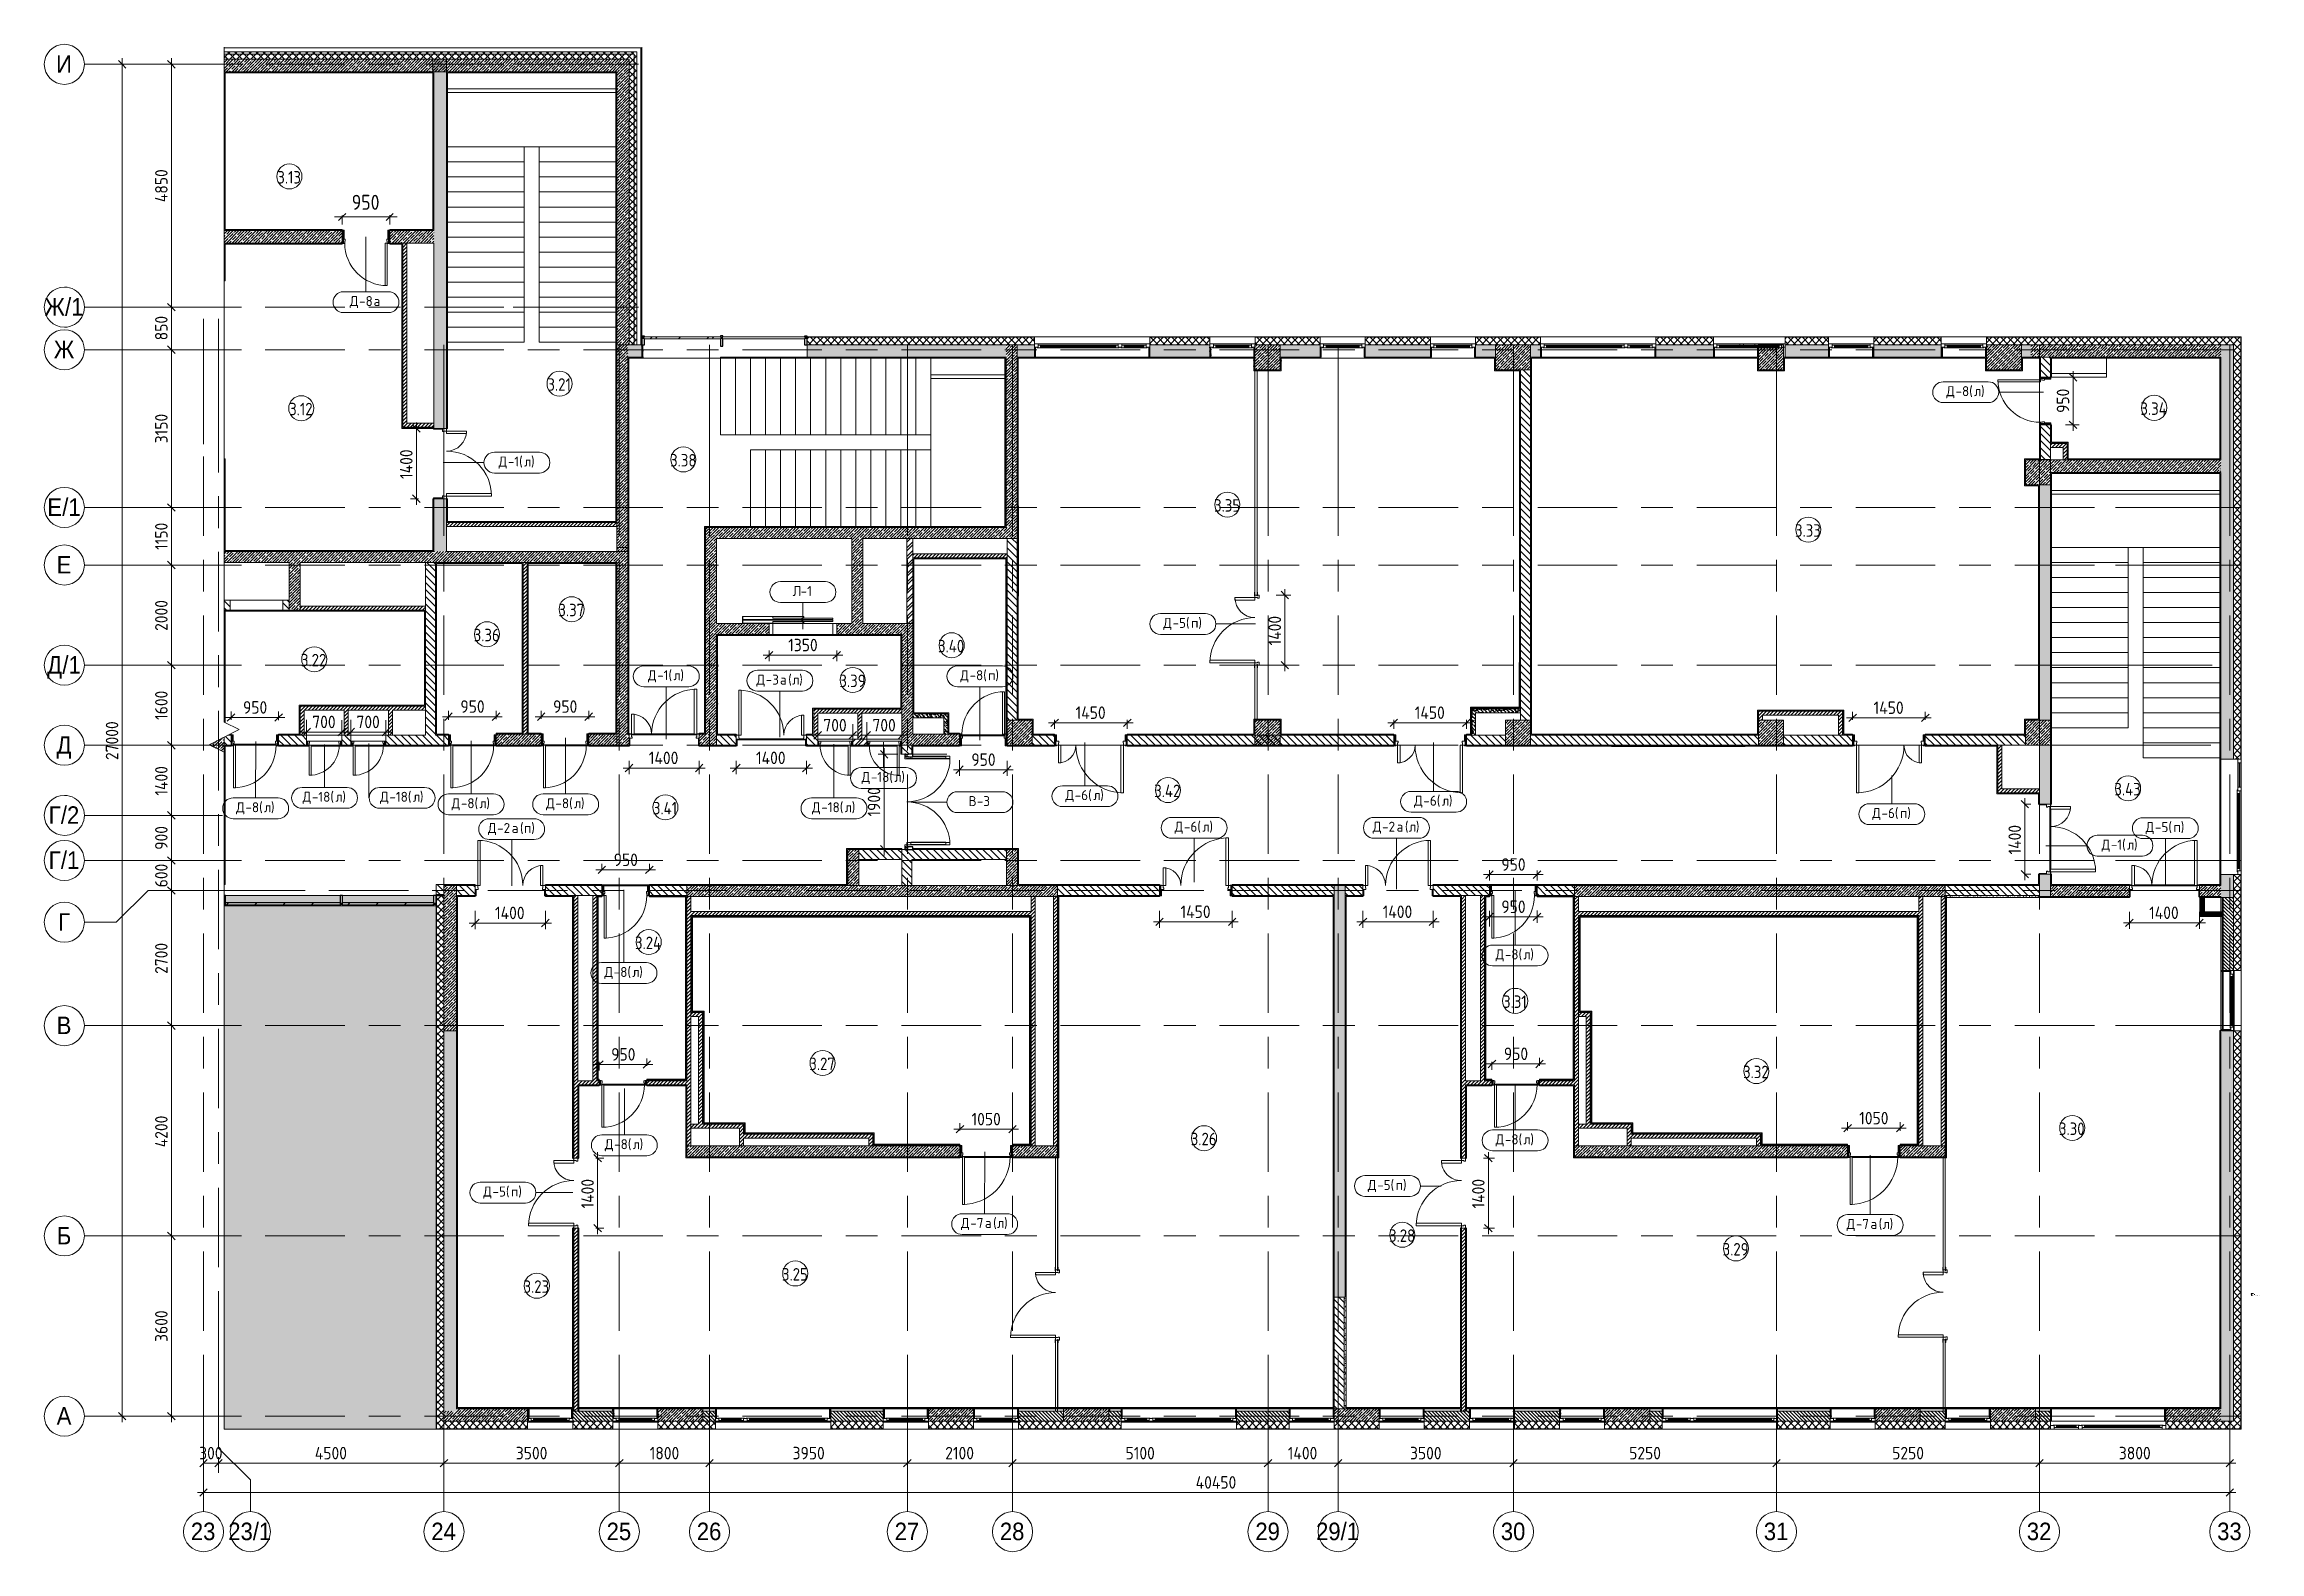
# Model space of a CAD drawing. Header units: millimetres. Extents: x 81382 to 274816, y -8553 to 29000.
# Drawn here: x 81382 to 125606, y -2706 to 27400 of the extents above; entities that cross this region are included whole.
import ezdxf

# ---------------------------------------------------------------- set-up
doc = ezdxf.new("R2010")
doc.units = ezdxf.units.MM
doc.linetypes.add('Осевая', pattern=[3175, 635, -476.25, 1587.5, -476.25])
doc.linetypes.add('Штрих короткий', pattern=[300, 150, -150])
for name, color, linetype, lineweight in [('A-ANNO-DIMS', 7, 'Continuous', 9), ('A-ANNO-DIMS-100', 7, 'Continuous', 9), ('A-AREA-IDEN', 7, 'Continuous', 9), ('A-DETL', 7, 'Continuous', 9), ('A-DETL-GENF', 7, 'Continuous', 9), ('A-DOOR', 7, 'Continuous', 9), ('A-DOOR-3', 7, 'Штрих короткий', 9), ('A-DOOR-FRAM-2', 7, 'Continuous', 9), ('A-DOOR-IDEN', 7, 'Continuous', 9), ('A-GLAZ', 7, 'Continuous', 9), ('A-GLAZ-1', 7, 'Continuous', 13), ('A-GLAZ-CURT', 7, 'Continuous', 9), ('A-GLAZ-CURT-1', 7, 'Continuous', 25), ('A-GLAZ-CWMG', 7, 'Continuous', 9), ('A-GLAZ-CWMG-1', 7, 'Continuous', 25), ('A-WALL', 7, 'Continuous', 9), ('G-ANNO-TEXT', 7, 'Continuous', 9), ('I-WALL', 7, 'Continuous', 9), ('S-COLS', 7, 'Continuous', 9), ('S-STRS-1', 7, 'Continuous', 9), ('Ограждение', 7, 'Continuous', 9), ('Оси', 7, 'Continuous', 9), ('Оси-1', 7, 'Continuous', 20), ('Оси-2', 7, 'Осевая', 9), ('Поручни', 7, 'Continuous', 9)]:
    doc.layers.add(name, color=color, linetype=linetype, lineweight=lineweight)
for name, color, linetype, lineweight, true_color in [('A-DETL-GENF-1', 7, 'Continuous', 9, 0xd4d4d4), ('A-DOOR-1', 1, 'Continuous', 9, 0xff0000), ('A-DOOR-2', 1, 'Continuous', 13, 0xff0000), ('A-DOOR-FRAM-1', 1, 'Continuous', 13, 0xff0000), ('A-DOOR-FRAM-3', 1, 'Continuous', 9, 0xff0000), ('A-WALL-1', 7, 'Continuous', 9, 0x3c3c3c), ('A-WALL-FNSH-1', 7, 'Continuous', 9, 0x3c3c3c)]:
    doc.layers.add(name, color=color, linetype=linetype, lineweight=lineweight, true_color=true_color)
doc.styles.add('Arial', font='arial.ttf', dxfattribs={"width": 0.9, "height": 350})
doc.styles.add('GOST Common', font='GOST_Common.ttf', dxfattribs={"width": 0.9, "height": 250})
doc.styles.add('GOST Common_1', font='GOST_Common.ttf', dxfattribs={"height": 200})
doc.styles.add('GOST Common_2', font='GOST_Common.ttf', dxfattribs={"width": 0.9, "height": 300})
doc.styles.add('GOST Common_3', font='GOST_Common.ttf', dxfattribs={"width": 0.9, "height": 3.5})
doc.styles.add('GOST Common_4', font='GOST_Common.ttf', dxfattribs={"width": 0.9, "height": 2.5})
doc.styles.add('ISOCPEUR', font='isocpeur.ttf', dxfattribs={"width": 0.9, "height": 250})
doc.styles.add('ISOCPEUR_1', font='isocpeur.ttf', dxfattribs={"width": 0.9, "height": 2.5})
doc.styles.add('ISOCPEUR_2', font='isocpeur.ttf', dxfattribs={"height": 2.5})
doc.dimstyles.new('ADSK_Основной_3_0_окр_', dxfattribs={"dimscale": 304.8, "dimtxt": 301.714499, "dimasz": 0.463911, "dimexe": 0.492126, "dimexo": 0.984252, "dimgap": 0.164042, "dimtad": 1, "dimdec": 0, "dimrnd": 10, "dimdsep": 46, "dimtxsty": 'GOST Common_2', "dimblk1": 'OBLIQUE', "dimblk2": 'OBLIQUE', "dimsah": 1, "dimcen": 0.09, "dimdle": 0.492126, "dimazin": 0, "dimtfac": 1, "dimtdec": 4, "dimtix": 1, "dimtmove": 0, "dimatfit": 3, "dimfxl": 1, "dimtvp": 1, "dimtolj": 1, "dimtzin": 0, "dimlwd": 9, "dimlwe": 9, "dimarcsym": 2})
doc.dimstyles.new('ISO-2_5_0_9К_БОЛЬШОЙ', dxfattribs={"dimscale": 304.8, "dimtxt": 248.995294, "dimasz": 0.492126, "dimexe": 0.393701, "dimexo": 0.984252, "dimgap": 0, "dimtad": 1, "dimdec": 0, "dimrnd": 10, "dimzin": 0, "dimdsep": 46, "dimtxsty": 'ISOCPEUR', "dimblk1": 'OBLIQUE', "dimblk2": 'OBLIQUE', "dimsah": 1, "dimcen": 0.09, "dimdle": 0.393701, "dimazin": 0, "dimtfac": 1, "dimtdec": 4, "dimtix": 1, "dimtmove": 0, "dimatfit": 3, "dimfxl": 1, "dimtvp": 1, "dimtolj": 1, "dimtzin": 0, "dimarcsym": 2})
pattern_1 = [(45, (0, 0), (-70.71068, 70.71068), []), (135, (0, 0), (-70.71068, -70.71068), [])]
pattern_2 = [(135, (0, 0), (-35.35534, -35.35534), [])]
pattern_3 = [(135, (0, 0), (-70.71068, -70.71068), [])]
pattern_4 = [(45, (0, 0), (-57.024626, 57.024626), []), (45, (57.025, 0), (-57.024626, 57.024626), [100.806, -20.161, 3.353, -16.808])]
pattern_5 = [(45, (0, 0), (-35.35534, 35.35534), [])]
pattern_6 = [(45, (0, 0), (-85.53659, 85.53659), []), (45, (57.02, 0), (-85.53659, 85.53659), [])]
pattern_7 = [(135, (1826.41, 174.685), (-14.14214, -14.14214), []), (225, (1826.41, 174.685), (14.14214, -14.14214), [])]
pattern_8 = [(45, (-296.384, 174.685), (-14.1421, 14.1421), []), (135, (-296.384, 174.685), (-14.1421, -14.1421), [])]
pattern_9 = [(135, (1576.41, 164.685), (-14.14214, -14.14214), []), (225, (1576.41, 164.685), (14.14214, -14.14214), [])]
pattern_10 = [(45, (-546.384, 164.685), (-14.1421, 14.1421), []), (135, (-546.384, 164.685), (-14.1421, -14.1421), [])]
pattern_11 = [(135, (0, 0), (-75.43415, -75.43415), [106.68, -17.78, 3.556, -17.78]), (135, (0, 75.39), (-75.43415, -75.43415), []), (50, (0, 0), (127.52922, -11.15758), [13.335, -146.685]), (355, (0, 0), (-24.66966, 133.74002), [10.668, -117.348]), (100.451, (10.63, -0.93), (102.85973, 122.58178), [11.333, -124.663]), (46.184, (0, 35.56), (189.75516, -29.43036), [20.002, -220.027]), (96.636, (15.81, 33.1), (166.1822, 173.1996), [17, -186.995]), (351.184, (0, 35.56), (166.18393, 173.19757), [16.002, -176.022]), (21, (17.78, 26.67), (106.130265, -71.58603), [13.335, -146.685]), (326, (17.78, 26.67), (43.26188, 128.93175), [10.668, -117.348]), (71.451, (26.62, 20.7), (149.39198, 57.34505), [11.333, -124.663]), (37.5, (0, 0), (2.162228, 59.188357), [3.353, -112.573, 3.353, -115.773, -117.792]), (37.5, (0, 0), (2.162228, 59.188357), [-235.052, 3.353, -114.44]), (7.5, (0, 0), (46.773857, 70.126152), [3.353, -64.567, 3.353, -109.906, -44.894]), (7.5, (0, 0), (46.773857, 70.126152), [-181.178, 3.353, -41.542]), (327.5, (-39.65, 0), (94.913671, -4.010093), [3.353, -41.097, 3.353, -135.331, -184.023]), (327.5, (-39.65, 0), (94.913671, -4.010093), [-183.134, 3.353, -180.67]), (317.5, (-57.43, 0), (103.69057, 17.79882), [3.353, -54.432, 3.353, -88.748, -130.683]), (317.5, (-57.43, 0), (103.69057, 17.79882), [-149.885, 3.353, -127.33])]
pattern_12 = [(0, (0, 0), (121.92, 30.48), [10.058, -81.382, 10.058, -81.382, -487.68]), (0, (0, 0), (121.92, 30.48), [-182.88, 10.058, -172.822, 10.058, -81.382, -213.36]), (0, (0, 0), (121.92, 30.48), [-457.2, 10.058, -50.902, 10.058, -142.342]), (120, (45.72, 15.24), (-87.356454, 90.345817), [10.058, -81.382, 10.058, -81.382, -487.68]), (120, (45.72, 15.24), (-87.356454, 90.345817), [-182.88, 10.058, -172.822, 10.058, -81.382, -213.36]), (120, (45.72, 15.24), (-87.356454, 90.345817), [-457.2, 10.058, -50.902, 10.058, -142.342]), (240, (60.96, 76.2), (-34.563546, -120.825817), [10.058, -81.382, 10.058, -81.382, -487.68]), (240, (60.96, 76.2), (-34.563546, -120.825817), [-182.88, 10.058, -172.822, 10.058, -81.382, -213.36]), (240, (60.96, 76.2), (-34.563546, -120.825817), [-457.2, 10.058, -50.902, 10.058, -142.342])]
pattern_13 = [(45, (0, 0), (-106.06602, 106.06602), []), (135, (0, 0), (-106.06602, -106.06602), [])]

msp = doc.modelspace()

# ---------------------------------------------------------------- texts
at = {"layer": 'A-AREA-IDEN', "char_height": 250, "attachment_point": 1, "style": 'GOST Common'}
for s, insert, width in [('3.13', (86033.3, 24868.8), 606.076), ('3.21', (91424.8, 20730.1), 606.076), ('3.12', (86268.9, 20240.1), 606.076), ('3.34', (123224.9, 20247.7), 685.443), ('3.38', (93873.7, 19217.3), 663.797), ('3.35', (104733.2, 18314.9), 663.797), ('3.33', (116329.5, 17814.9), 663.797), ('3.37', (91643.6, 16226.1), 663.797), ('3.36', (89953.3, 15726.1), 663.797), ('3.40', (99222.1, 15506), 685.443), ('3.22', (86504.7, 15226.1), 663.797), ('3.39', (97253.4, 14812.3), 663.797), ('3.42', (103537.9, 12613.6), 685.443), ('3.43', (122705, 12648.9), 685.443), ('3.41', (93530.1, 12269.4), 627.721), ('3.24', (93173.3, 9578.5), 685.443), ('3.31', (110501.3, 8403.9), 606.076), ('3.27', (96652.6, 7162.5), 663.797), ('3.32', (115293.2, 7001), 663.797), ('3.30', (121598.5, 5866), 663.797), ('3.26', (104267.6, 5661.3), 663.797), ('3.28', (108225.2, 3732.4), 663.797), ('3.29', (114884.9, 3459.2), 663.797), ('3.23', (90948.1, 2713.6), 663.797), ('3.25', (96106.7, 2959.2), 663.797)]:
    msp.add_mtext(s, dxfattribs=dict(at, insert=insert, width=width))
at = {"layer": 'A-DOOR-IDEN', "char_height": 200, "attachment_point": 1, "style": 'GOST Common_1'}
for s, insert, width in [('\\fGOST Common|b0|i0|c204|p34|;Д', (87479.8, 22370.7), 224.472), ('-8', (87665, 22370.7), 352.742), ('\\fGOST Common|b0|i0|c204|p34|;а', (87956, 22370.7), 200.422), ('\\fGOST Common|b0|i0|c204|p34|;Д', (119348.2, 20571.9), 224.472), ('-8(', (119533.4, 20571.9), 448.945), ('\\fGOST Common|b0|i0|c204|p34|;л', (119903.8, 20571.9), 168.354), ('\\fGOST Common|b0|i0|c204|p34|;)', (120042.7, 20571.9), 96.202), ('\\fGOST Common|b0|i0|c204|p34|;Д', (90449.8, 19166.4), 224.472), ('-1(', (90635.1, 19166.4), 392.827), ('\\fGOST Common|b0|i0|c204|p34|;л', (90959.2, 19166.4), 168.354), ('\\fGOST Common|b0|i0|c204|p34|;)', (91098.1, 19166.4), 96.202), ('\\fGOST Common|b0|i0|c204|p34|;Л', (96320.8, 16581.1), 192.405), ('-1', (96479.5, 16581.1), 296.624), ('\\fGOST Common|b0|i0|c204|p34|;Д', (103717.8, 15944.2), 224.472), ('-5(', (103903, 15944.2), 448.945), ('\\fGOST Common|b0|i0|c204|p34|;)', (104418.9, 15944.2), 96.202), ('\\fGOST Common|b0|i0|c204|p34|;п', (104273.4, 15944.2), 176.371), ('\\fGOST Common|b0|i0|c204|p34|;Д', (93431.8, 14898.6), 224.472), ('-1(', (93617, 14898.6), 392.827), ('\\fGOST Common|b0|i0|c204|p34|;л', (93941.1, 14898.6), 168.354), ('\\fGOST Common|b0|i0|c204|p34|;)', (94080, 14898.6), 96.202), ('\\fGOST Common|b0|i0|c204|p34|;Д', (95597.4, 14811.5), 224.472), ('-3', (95782.6, 14811.5), 344.726), ('\\fGOST Common|b0|i0|c204|p34|;а', (96067, 14811.5), 200.422), ('\\fGOST Common|b0|i0|c204|p34|;(', (96232.4, 14811.5), 96.202), ('\\fGOST Common|b0|i0|c204|p34|;л', (96311.8, 14811.5), 168.354), ('\\fGOST Common|b0|i0|c204|p34|;)', (96450.7, 14811.5), 96.202), ('\\fGOST Common|b0|i0|c204|p34|;Д', (99666, 14898.6), 224.472), ('-8(', (99851.2, 14898.6), 448.945), ('\\fGOST Common|b0|i0|c204|p34|;п', (100221.6, 14898.6), 176.371), ('\\fGOST Common|b0|i0|c204|p34|;)', (100367.2, 14898.6), 96.202), ('\\fGOST Common|b0|i0|c204|p34|;Д', (97696.1, 12867.4), 224.472), ('-18(', (97881.3, 12867.4), 569.198), ('\\fGOST Common|b0|i0|c204|p34|;)', (98489.9, 12867.4), 96.202), ('\\fGOST Common|b0|i0|c204|p34|;Д', (86537.3, 12470.4), 224.472), ('-18(', (86722.5, 12470.4), 569.198), ('\\fGOST Common|b0|i0|c204|p34|;л', (87192.1, 12470.4), 168.354), ('\\fGOST Common|b0|i0|c204|p34|;)', (87331, 12470.4), 96.202), ('\\fGOST Common|b0|i0|c204|p34|;Д', (88084.8, 12470.4), 224.472), ('-18(', (88270, 12470.4), 569.198), ('\\fGOST Common|b0|i0|c204|p34|;л', (88739.7, 12470.4), 168.354), ('\\fGOST Common|b0|i0|c204|p34|;)', (88878.6, 12470.4), 96.202), ('\\fGOST Common|b0|i0|c204|p34|;л', (98351, 12867.4), 168.354), ('\\fGOST Common|b0|i0|c204|p34|;В', (99831.5, 12385.1), 200.422), ('-3', (99996.9, 12385.1), 344.726), ('\\fGOST Common|b0|i0|c204|p34|;Д', (101765.6, 12503.9), 224.472), ('-6(', (101950.8, 12503.9), 448.945), ('\\fGOST Common|b0|i0|c204|p34|;л', (102321.3, 12503.9), 168.354), ('\\fGOST Common|b0|i0|c204|p34|;)', (102460.2, 12503.9), 96.202), ('\\fGOST Common|b0|i0|c204|p34|;Д', (108725.6, 12393.1), 224.472), ('-6(', (108910.9, 12393.1), 448.945), ('\\fGOST Common|b0|i0|c204|p34|;)', (109420.2, 12393.1), 96.202), ('\\fGOST Common|b0|i0|c204|p34|;Д', (85211.1, 12262.4), 224.472), ('-8(', (85396.3, 12262.4), 448.945), ('\\fGOST Common|b0|i0|c204|p34|;л', (85766.7, 12262.4), 168.354), ('\\fGOST Common|b0|i0|c204|p34|;)', (85905.6, 12262.4), 96.202), ('\\fGOST Common|b0|i0|c204|p34|;Д', (89511.1, 12342.4), 224.472), ('-8(', (89696.3, 12342.4), 448.945), ('\\fGOST Common|b0|i0|c204|p34|;л', (90066.7, 12342.4), 168.354), ('\\fGOST Common|b0|i0|c204|p34|;)', (90205.6, 12342.4), 96.202), ('\\fGOST Common|b0|i0|c204|p34|;Д', (91399.1, 12342.4), 224.472), ('-8(', (91584.3, 12342.4), 448.945), ('\\fGOST Common|b0|i0|c204|p34|;л', (91954.7, 12342.4), 168.354), ('\\fGOST Common|b0|i0|c204|p34|;)', (92093.6, 12342.4), 96.202), ('\\fGOST Common|b0|i0|c204|p34|;Д', (96706.5, 12262.4), 224.472), ('-18(', (96891.7, 12262.4), 569.198), ('\\fGOST Common|b0|i0|c204|p34|;л', (97361.3, 12262.4), 168.354), ('\\fGOST Common|b0|i0|c204|p34|;)', (97500.3, 12262.4), 96.202), ('\\fGOST Common|b0|i0|c204|p34|;л', (109281.3, 12393.1), 168.354), ('\\fGOST Common|b0|i0|c204|p34|;Д', (117870.2, 12145.5), 224.472), ('-6(', (118055.4, 12145.5), 448.945), ('\\fGOST Common|b0|i0|c204|p34|;п', (118425.8, 12145.5), 176.371), ('\\fGOST Common|b0|i0|c204|p34|;)', (118571.3, 12145.5), 96.202), ('\\fGOST Common|b0|i0|c204|p34|;Д', (90235.7, 11846.4), 224.472), ('-2', (90420.9, 11846.4), 352.742), ('\\fGOST Common|b0|i0|c204|p34|;а', (90711.9, 11846.4), 200.422), ('\\fGOST Common|b0|i0|c204|p34|;(', (90877.3, 11846.4), 96.202), ('\\fGOST Common|b0|i0|c204|p34|;п', (90956.7, 11846.4), 176.371), ('\\fGOST Common|b0|i0|c204|p34|;)', (91102.2, 11846.4), 96.202), ('\\fGOST Common|b0|i0|c204|p34|;Д', (103945.7, 11872.8), 224.472), ('-6(', (104130.9, 11872.8), 448.945), ('\\fGOST Common|b0|i0|c204|p34|;л', (104501.4, 11872.8), 168.354), ('\\fGOST Common|b0|i0|c204|p34|;)', (104640.3, 11872.8), 96.202), ('\\fGOST Common|b0|i0|c204|p34|;Д', (107901.1, 11872.8), 224.472), ('-2', (108086.3, 11872.8), 352.742), ('\\fGOST Common|b0|i0|c204|p34|;а', (108377.4, 11872.8), 200.422), ('\\fGOST Common|b0|i0|c204|p34|;(', (108542.7, 11872.8), 96.202), ('\\fGOST Common|b0|i0|c204|p34|;л', (108622.1, 11872.8), 168.354), ('\\fGOST Common|b0|i0|c204|p34|;)', (108761, 11872.8), 96.202), ('\\fGOST Common|b0|i0|c204|p34|;Д', (122448.5, 11515.5), 224.472), ('-1(', (122633.7, 11515.5), 392.827), ('\\fGOST Common|b0|i0|c204|p34|;)', (123096.8, 11515.5), 96.202), ('\\fGOST Common|b0|i0|c204|p34|;Д', (123329.6, 11865.1), 224.472), ('-5(', (123514.8, 11865.1), 448.945), ('\\fGOST Common|b0|i0|c204|p34|;п', (123885.2, 11865.1), 176.371), ('\\fGOST Common|b0|i0|c204|p34|;)', (124030.8, 11865.1), 96.202), ('\\fGOST Common|b0|i0|c204|p34|;л', (122957.9, 11515.5), 168.354), ('\\fGOST Common|b0|i0|c204|p34|;Д', (110351.8, 9324), 224.472), ('-8(', (110537, 9324), 448.945), ('\\fGOST Common|b0|i0|c204|p34|;)', (111046.3, 9324), 96.202), ('\\fGOST Common|b0|i0|c204|p34|;Д', (92562.9, 8972.2), 224.472), ('-8(', (92748.1, 8972.2), 448.945), ('\\fGOST Common|b0|i0|c204|p34|;л', (93118.5, 8972.2), 168.354), ('\\fGOST Common|b0|i0|c204|p34|;)', (93257.4, 8972.2), 96.202), ('\\fGOST Common|b0|i0|c204|p34|;л', (110907.4, 9324), 168.354), ('\\fGOST Common|b0|i0|c204|p34|;Д', (92571.1, 5532.6), 224.472), ('-8(', (92756.3, 5532.6), 448.945), ('\\fGOST Common|b0|i0|c204|p34|;л', (93126.7, 5532.6), 168.354), ('\\fGOST Common|b0|i0|c204|p34|;)', (93265.6, 5532.6), 96.202), ('\\fGOST Common|b0|i0|c204|p34|;Д', (110352.5, 5629.7), 224.472), ('-8(', (110537.7, 5629.7), 448.945), ('\\fGOST Common|b0|i0|c204|p34|;л', (110908.2, 5629.7), 168.354), ('\\fGOST Common|b0|i0|c204|p34|;)', (111047.1, 5629.7), 96.202), ('\\fGOST Common|b0|i0|c204|p34|;Д', (90142.8, 4587.2), 224.472), ('-5(', (90328, 4587.2), 448.945), ('\\fGOST Common|b0|i0|c204|p34|;п', (90698.4, 4587.2), 176.371), ('\\fGOST Common|b0|i0|c204|p34|;)', (90843.9, 4587.2), 96.202), ('\\fGOST Common|b0|i0|c204|p34|;Д', (107802.4, 4718.5), 224.472), ('-5(', (107987.6, 4718.5), 448.945), ('\\fGOST Common|b0|i0|c204|p34|;п', (108358.1, 4718.5), 176.371), ('\\fGOST Common|b0|i0|c204|p34|;)', (108503.6, 4718.5), 96.202), ('\\fGOST Common|b0|i0|c204|p34|;Д', (99681, 3958.1), 224.472), ('-7', (99866.2, 3958.1), 352.742), ('\\fGOST Common|b0|i0|c204|p34|;а', (100157.3, 3958.1), 200.422), ('\\fGOST Common|b0|i0|c204|p34|;(', (100322.6, 3958.1), 96.202), ('\\fGOST Common|b0|i0|c204|p34|;л', (100402, 3958.1), 168.354), ('\\fGOST Common|b0|i0|c204|p34|;)', (100540.9, 3958.1), 96.202), ('\\fGOST Common|b0|i0|c204|p34|;Д', (117358, 3940.2), 224.472), ('-7', (117543.2, 3940.2), 352.742), ('\\fGOST Common|b0|i0|c204|p34|;а', (117834.3, 3940.2), 200.422), ('\\fGOST Common|b0|i0|c204|p34|;(', (117999.6, 3940.2), 96.202), ('\\fGOST Common|b0|i0|c204|p34|;л', (118079, 3940.2), 168.354), ('\\fGOST Common|b0|i0|c204|p34|;)', (118217.9, 3940.2), 96.202)]:
    msp.add_mtext(s, dxfattribs=dict(at, insert=insert, width=width))
at = {"layer": 'G-ANNO-TEXT', "attachment_point": 1}
for s, insert, char_height, width, style in [('\\LУсловные', (125433.1, 2451.8), 3.5, 22.151, 'GOST Common_3'), ('\\LПримечание', (125436.1, 2424.5), 3.5, 28.5, 'GOST Common_3'), ('1. ', (125436.1, 2416), 2.5, 4.249, 'ISOCPEUR_2'), ('2. ', (125436.1, 2411.1), 2.5, 4.89, 'ISOCPEUR_2'), ('отвечать', (125436.1, 2401.3), 2.5, 18.679, 'ISOCPEUR_2'), ('3. ', (125436.1, 2396.4), 2.5, 4.89, 'ISOCPEUR_2'), ('4. ', (125436.1, 2391.5), 2.5, 5.131, 'ISOCPEUR_2'), ('момента', (125436.1, 2406.2), 2.5, 16.435, 'ISOCPEUR_2'), ('+0.000', (125436.7, 2432.1), 2.5, 10.534, 'GOST Common_4'), ('01', (125438.9, 2442.2), 2.5, 3.319, 'GOST Common_4'), ('За', (125439.6, 2416), 2.5, 4.73, 'ISOCPEUR_2'), ('Все', (125440.1, 2411.1), 2.5, 6.413, 'ISOCPEUR_2'), ('Перед', (125440.1, 2396.4), 2.5, 11.063, 'ISOCPEUR_2'), ('\\fISOCPEUR|b0|i0|c204|p34|;О', (125440.3, 2391.5), 2.5, 2.405, 'ISOCPEUR_2'), ('\\fISOCPEUR|b0|i0|c204|p34|; ', (125442.3, 2391.5), 2.5, 1.844, 'ISOCPEUR_2'), ('\\fISOCPEUR|b0|i0|c204|p34|; ', (125443.5, 2416), 2.5, 1.844, 'ISOCPEUR_2'), ('всех', (125443.8, 2391.5), 2.5, 8.338, 'ISOCPEUR_2'), ('отметку', (125445, 2416), 2.5, 16.515, 'ISOCPEUR_2'), ('\\fISOCPEUR|b0|i0|c204|p34|; ', (125445.4, 2411.1), 2.5, 1.844, 'ISOCPEUR_2'), ('материалы', (125446.9, 2411.1), 2.5, 21.004, 'ISOCPEUR_2'), ('\\fISOCPEUR|b0|i0|c204|p34|; ', (125449.2, 2396.4), 2.5, 1.844, 'ISOCPEUR_2'), ('\\fISOCPEUR|b0|i0|c204|p34|; ', (125449.6, 2406.2), 2.5, 1.844, 'ISOCPEUR_2'), ('Номер', (125449.8, 2442.2), 2.5, 10.173, 'GOST Common_4'), ('\\fISOCPEUR|b0|i0|c204|p34|; ', (125450.7, 2391.5), 2.5, 1.844, 'ISOCPEUR_2'), ('заказом', (125450.8, 2396.4), 2.5, 15.553, 'ISOCPEUR_2'), ('Отметка', (125450.9, 2432.1), 2.5, 15.296, 'GOST Common_4'), ('\\L\\fGOST Common|b0|i0|c204|p34|;\\W.9;\\L ', (125451.4, 2451.8), 3.5, 1.299, 'GOST Common_3'), ('их', (125451.2, 2406.2), 2.5, 4.329, 'ISOCPEUR_2'), ('\\fISOCPEUR|b0|i0|c204|p34|; ', (125451.5, 2401.3), 2.5, 1.844, 'ISOCPEUR_2'), ('\\Lобозначения', (125452.5, 2451.8), 3.5, 30.159, 'GOST Common_3'), ('расхождениях', (125452.2, 2391.5), 2.5, 26.456, 'ISOCPEUR_2'), ('нормам', (125453, 2401.3), 2.5, 13.709, 'ISOCPEUR_2'), ('\\fISOCPEUR|b0|i0|c204|p34|; ', (125454.7, 2406.2), 2.5, 1.844, 'ISOCPEUR_2'), ('заказа', (125456.2, 2406.2), 2.5, 13.388, 'ISOCPEUR_2'), ('\\fGOST Common|b0|i0|c204|p34|;\\W.9; ', (125458.2, 2442.2), 2.5, 0.938, 'GOST Common_4'), ('помещения', (125459, 2442.2), 2.5, 18.543, 'GOST Common_4'), (' +0.000 ', (125458.6, 2416), 2.5, 15.392, 'ISOCPEUR_2'), ('\\fGOST Common|b0|i0|c204|p34|;\\W.9; ', (125463.5, 2432.1), 2.5, 0.938, 'GOST Common_4'), ('\\fISOCPEUR|b0|i0|c204|p34|; ', (125463.6, 2396.4), 2.5, 1.844, 'ISOCPEUR_2'), ('\\fISOCPEUR|b0|i0|c204|p34|; ', (125464.2, 2411.1), 2.5, 1.844, 'ISOCPEUR_2'), ('\\fISOCPEUR|b0|i0|c204|p34|; ', (125464.3, 2401.3), 2.5, 1.844, 'ISOCPEUR_2'), ('чистого', (125464.3, 2432.1), 2.5, 13.853, 'GOST Common_4'), ('\\fISOCPEUR|b0|i0|c204|p34|;и', (125465.1, 2396.4), 2.5, 2.165, 'ISOCPEUR_2'), ('должны', (125465.8, 2411.1), 2.5, 13.789, 'ISOCPEUR_2'), ('пожаробезопасности', (125465.8, 2401.3), 2.5, 39.764, 'ISOCPEUR_2'), ('\\fISOCPEUR|b0|i0|c204|p34|; ', (125466.9, 2396.4), 2.5, 1.844, 'ISOCPEUR_2'), ('\\fISOCPEUR|b0|i0|c204|p34|; ', (125467.3, 2406.2), 2.5, 1.844, 'ISOCPEUR_2'), ('монтажем', (125468.4, 2396.4), 2.5, 19.16, 'ISOCPEUR_2'), ('\\fISOCPEUR|b0|i0|c204|p34|;и', (125468.8, 2406.2), 2.5, 2.165, 'ISOCPEUR_2'), ('\\fISOCPEUR|b0|i0|c204|p34|; ', (125470.6, 2406.2), 2.5, 1.844, 'ISOCPEUR_2'), ('принята', (125471.3, 2416), 2.5, 15.954, 'ISOCPEUR_2'), ('поставки', (125472.1, 2406.2), 2.5, 17.797, 'ISOCPEUR_2'), ('\\fISOCPEUR|b0|i0|c204|p34|; ', (125474, 2391.5), 2.5, 1.844, 'ISOCPEUR_2'), ('\\fGOST Common|b0|i0|c204|p34|;\\W.9; ', (125475.7, 2432.1), 2.5, 0.938, 'GOST Common_4'), ('размеров', (125475.6, 2391.5), 2.5, 17.637, 'ISOCPEUR_2'), ('пола', (125476.5, 2432.1), 2.5, 8.009, 'GOST Common_4'), ('\\fISOCPEUR|b0|i0|c204|p34|; ', (125477.1, 2411.1), 2.5, 1.844, 'ISOCPEUR_2'), ('быть', (125478.7, 2411.1), 2.5, 9.46, 'ISOCPEUR_2'), ('\\fGOST Common|b0|i0|c204|p34|;\\W.9; ', (125483.1, 2432.1), 2.5, 0.938, 'GOST Common_4'), ('\\fISOCPEUR|b0|i0|c204|p34|; ', (125484.2, 2396.4), 2.5, 1.844, 'ISOCPEUR_2'), ('\\fISOCPEUR|b0|i0|c204|p34|; ', (125484.5, 2416), 2.5, 1.844, 'ISOCPEUR_2'), ('дверей', (125485.7, 2396.4), 2.5, 12.987, 'ISOCPEUR_2'), ('отметка', (125486, 2416), 2.5, 16.755, 'ISOCPEUR_2'), ('\\fISOCPEUR|b0|i0|c204|p34|; ', (125486.5, 2411.1), 2.5, 1.844, 'ISOCPEUR_2'), ('. ', (125486.8, 2406.2), 2.5, 2.726, 'ISOCPEUR_2'), ('согласованы', (125488, 2411.1), 2.5, 23.89, 'ISOCPEUR_2'), ('Все', (125489.1, 2406.2), 2.5, 6.413, 'ISOCPEUR_2'), (', ', (125490.1, 2391.5), 2.5, 2.886, 'ISOCPEUR_2'), ('указанных', (125492.5, 2391.5), 2.5, 20.042, 'ISOCPEUR_2'), ('\\fISOCPEUR|b0|i0|c204|p34|; ', (125494.3, 2406.2), 2.5, 1.844, 'ISOCPEUR_2'), ('материалы', (125495.9, 2406.2), 2.5, 21.004, 'ISOCPEUR_2'), ('\\fISOCPEUR|b0|i0|c204|p34|;.', (125498.6, 2401.3), 2.5, 0.882, 'ISOCPEUR_2'), ('\\fISOCPEUR|b0|i0|c204|p34|; ', (125499.8, 2416), 2.5, 1.844, 'ISOCPEUR_2'), ('  - ', (125496.5, 2396.4), 2.5, 7.696, 'ISOCPEUR_2'), ('DR01', (125499.8, 2432.2), 2.5, 7.648, 'ISOCPEUR_1'), ('уровня', (125501.4, 2416), 2.5, 12.987, 'ISOCPEUR_2'), ('размер', (125502.8, 2396.4), 2.5, 13.308, 'ISOCPEUR_2'), ('\\fISOCPEUR|b0|i0|c204|p34|; ', (125507.7, 2411.1), 2.5, 1.844, 'ISOCPEUR_2'), ('\\fISOCPEUR|b0|i0|c204|p34|; ', (125509, 2391.5), 2.5, 1.844, 'ISOCPEUR_2'), ('Генеральным', (125509.2, 2411.1), 2.5, 24.532, 'ISOCPEUR_2'), ('на', (125510.6, 2391.5), 2.5, 4.57, 'ISOCPEUR_2'), ('Марка', (125511.4, 2432), 2.5, 10.678, 'GOST Common_4'), ('\\fISOCPEUR|b0|i0|c204|p34|; ', (125512.1, 2416), 2.5, 1.844, 'ISOCPEUR_2'), ('\\fISOCPEUR|b0|i0|c204|p34|; ', (125513.2, 2406.2), 2.5, 1.844, 'ISOCPEUR_2'), ('чистого', (125513.6, 2416), 2.5, 15.392, 'ISOCPEUR_2'), ('\\fISOCPEUR|b0|i0|c204|p34|; ', (125513.8, 2396.4), 2.5, 1.844, 'ISOCPEUR_2'), ('\\fISOCPEUR|b0|i0|c204|p34|; ', (125514.3, 2391.5), 2.5, 1.844, 'ISOCPEUR_2'), ('должны', (125514.7, 2406.2), 2.5, 13.789, 'ISOCPEUR_2'), ('проемов', (125515.3, 2396.4), 2.5, 15.392, 'ISOCPEUR_2'), ('чертеже', (125515.8, 2391.5), 2.5, 16.274, 'ISOCPEUR_2'), ('\\fGOST Common|b0|i0|c204|p34|;\\W.9; ', (125520.3, 2432), 2.5, 0.938, 'GOST Common_4'), ('двери', (125521, 2432), 2.5, 9.741, 'GOST Common_4'), ('\\fISOCPEUR|b0|i0|c204|p34|; ', (125526.1, 2406.2), 2.5, 1.844, 'ISOCPEUR_2'), ('\\fISOCPEUR|b0|i0|c204|p34|; ', (125526.3, 2416), 2.5, 1.844, 'ISOCPEUR_2'), ('быть', (125527.6, 2406.2), 2.5, 9.46, 'ISOCPEUR_2'), ('\\fISOCPEUR|b0|i0|c204|p34|; ', (125528, 2396.4), 2.5, 1.844, 'ISOCPEUR_2'), ('пола', (125527.8, 2416), 2.5, 8.899, 'ISOCPEUR_2'), ('\\fISOCPEUR|b0|i0|c204|p34|; ', (125529.5, 2411.1), 2.5, 1.844, 'ISOCPEUR_2'), (', ', (125529.3, 2391.5), 2.5, 2.886, 'ISOCPEUR_2'), ('уточнять', (125529.5, 2396.4), 2.5, 18.439, 'ISOCPEUR_2'), ('подрядчиком', (125531, 2411.1), 2.5, 24.051, 'ISOCPEUR_2'), ('необходимо', (125531.7, 2391.5), 2.5, 21.886, 'ISOCPEUR_2'), ('\\fISOCPEUR|b0|i0|c204|p34|; ', (125535.2, 2416), 2.5, 1.844, 'ISOCPEUR_2'), ('\\fISOCPEUR|b0|i0|c204|p34|; ', (125535.4, 2406.2), 2.5, 1.844, 'ISOCPEUR_2'), ('первого', (125536.7, 2416), 2.5, 15.152, 'ISOCPEUR_2'), ('сертифицированы', (125536.9, 2406.2), 2.5, 33.992, 'ISOCPEUR_2'), ('\\fISOCPEUR|b0|i0|c204|p34|; ', (125544.7, 2396.4), 2.5, 1.844, 'ISOCPEUR_2'), ('по', (125546.3, 2396.4), 2.5, 4.329, 'ISOCPEUR_2'), ('\\fISOCPEUR|b0|i0|c204|p34|; ', (125549.2, 2416), 2.5, 1.844, 'ISOCPEUR_2'), ('\\fISOCPEUR|b0|i0|c204|p34|; ', (125549.7, 2391.5), 2.5, 1.844, 'ISOCPEUR_2'), ('\\fISOCPEUR|b0|i0|c204|p34|; ', (125549.8, 2396.4), 2.5, 1.844, 'ISOCPEUR_2'), ('этажа', (125550.7, 2416), 2.5, 12.426, 'ISOCPEUR_2'), ('\\fISOCPEUR|b0|i0|c204|p34|; ', (125550.8, 2411.1), 2.5, 1.844, 'ISOCPEUR_2'), ('сообщить', (125551.2, 2391.5), 2.5, 18.439, 'ISOCPEUR_2'), ('месту', (125551.4, 2396.4), 2.5, 11.304, 'ISOCPEUR_2'), ('письменно', (125552.4, 2411.1), 2.5, 19.401, 'ISOCPEUR_2'), ('\\fISOCPEUR|b0|i0|c204|p34|;.', (125560.7, 2396.4), 2.5, 0.882, 'ISOCPEUR_2'), ('\\fISOCPEUR|b0|i0|c204|p34|;.', (125561, 2416), 2.5, 0.882, 'ISOCPEUR_2'), ('\\fISOCPEUR|b0|i0|c204|p34|; ', (125565, 2406.2), 2.5, 1.844, 'ISOCPEUR_2'), ('\\fISOCPEUR|b0|i0|c204|p34|; ', (125566.4, 2391.5), 2.5, 1.844, 'ISOCPEUR_2'), ('на', (125566.5, 2406.2), 2.5, 4.57, 'ISOCPEUR_2'), ('архитектору', (125568, 2391.5), 2.5, 25.173, 'ISOCPEUR_2'), ('\\fISOCPEUR|b0|i0|c204|p34|; ', (125568.4, 2411.1), 2.5, 1.844, 'ISOCPEUR_2'), ('\\fISOCPEUR|b0|i0|c204|p34|;с', (125569.9, 2411.1), 2.5, 1.844, 'ISOCPEUR_2'), ('\\fISOCPEUR|b0|i0|c204|p34|; ', (125570.3, 2406.2), 2.5, 1.844, 'ISOCPEUR_2'), ('\\fISOCPEUR|b0|i0|c204|p34|; ', (125571.4, 2411.1), 2.5, 1.844, 'ISOCPEUR_2'), ('территории', (125571.8, 2406.2), 2.5, 22.768, 'ISOCPEUR_2'), ('Заказчиком', (125572.9, 2411.1), 2.5, 22.367, 'ISOCPEUR_2'), ('\\fISOCPEUR|b0|i0|c204|p34|;.', (125588.7, 2391.5), 2.5, 0.882, 'ISOCPEUR_2'), ('\\fISOCPEUR|b0|i0|c204|p34|; ', (125590.6, 2406.2), 2.5, 1.844, 'ISOCPEUR_2'), ('\\fISOCPEUR|b0|i0|c204|p34|; ', (125591.4, 2411.1), 2.5, 1.844, 'ISOCPEUR_2'), ('России', (125592.1, 2406.2), 2.5, 12.586, 'ISOCPEUR_2'), ('\\fISOCPEUR|b0|i0|c204|p34|;и', (125592.9, 2411.1), 2.5, 2.165, 'ISOCPEUR_2'), ('\\fISOCPEUR|b0|i0|c204|p34|; ', (125594.7, 2411.1), 2.5, 1.844, 'ISOCPEUR_2'), ('АП', (125596.2, 2411.1), 2.5, 5.131, 'ISOCPEUR_2'), ('\\fISOCPEUR|b0|i0|c204|p34|; ', (125600.4, 2411.1), 2.5, 1.844, 'ISOCPEUR_2'), ('до', (125602, 2411.1), 2.5, 4.329, 'ISOCPEUR_2'), ('\\fISOCPEUR|b0|i0|c204|p34|; ', (125602.5, 2406.2), 2.5, 1.844, 'ISOCPEUR_2'), ('\\fISOCPEUR|b0|i0|c204|p34|;и', (125604, 2406.2), 2.5, 2.165, 'ISOCPEUR_2'), ('\\fISOCPEUR|b0|i0|c204|p34|; ', (125605.5, 2411.1), 2.5, 1.844, 'ISOCPEUR_2'), ('\\fISOCPEUR|b0|i0|c204|p34|; ', (125605.8, 2406.2), 2.5, 1.844, 'ISOCPEUR_2')]:
    msp.add_mtext(s, dxfattribs=dict(at, insert=insert, char_height=char_height, width=width, style=style))
at = {"layer": 'Оси', "char_height": 350, "attachment_point": 1, "style": 'Arial'}
for s, insert, width in [('\\fArial|b0|i0|c204|p34|;\\W.9;И', (81617.3, 27181), 389.62), ('\\fArial|b0|i0|c204|p34|;\\W.9;Ж', (81385.1, 22331), 497.848), ('/1', (81795.9, 22331), 454.557), ('\\fArial|b0|i0|c204|p34|;\\W.9;Ж', (81572.8, 21481), 497.848), ('\\fArial|b0|i0|c204|p34|;\\W.9;Е', (81441.8, 18331), 360.759), ('/1', (81739.5, 18331), 454.557), ('\\fArial|b0|i0|c204|p34|;\\W.9;Е', (81629, 17181), 360.759), ('\\fArial|b0|i0|c204|p34|;\\W.9;Д', (81438.7, 15181), 367.975), ('/1', (81742.3, 15181), 454.557), ('\\fArial|b0|i0|c204|p34|;\\W.9;Д', (81626.3, 13581), 367.975), ('\\fArial|b0|i0|c204|p34|;\\W.9;Г', (81468.4, 12181), 295.823), ('/2', (81712.4, 12181), 454.557), ('\\fArial|b0|i0|c204|p34|;\\W.9;Г', (81468.4, 11281), 295.823), ('/1', (81712.4, 11281), 454.557), ('\\fArial|b0|i0|c204|p34|;\\W.9;Г', (81656, 10046), 295.823), ('\\fArial|b0|i0|c204|p34|;\\W.9;В', (81629, 7981), 360.759), ('\\fArial|b0|i0|c204|p34|;\\W.9;Б', (81632.2, 3781), 353.544), ('\\fArial|b0|i0|c204|p34|;\\W.9;А', (81629, 181), 360.759), ('23', (84307.4, -2125.6), 606.076), ('23/1', (85054.7, -2125.6), 1060.633), ('24', (89107.4, -2125.6), 606.076), ('25', (92607.4, -2125.6), 606.076), ('26', (94407.4, -2125.6), 606.076), ('27', (98357.4, -2125.6), 606.076), ('28', (100457.4, -2125.6), 606.076), ('29', (105557.4, -2125.6), 606.076), ('29/1', (106769.7, -2125.6), 1060.633), ('30', (110457.4, -2125.6), 606.076), ('31', (115707.4, -2125.6), 606.076), ('32', (120957.4, -2125.6), 606.076), ('33', (124757.4, -2125.6), 606.076)]:
    msp.add_mtext(s, dxfattribs=dict(at, insert=insert, width=width))

# ---------------------------------------------------------------- blocks, each defined once
blk = doc.blocks.new('110_Дверь_СКБ_2Ст - Д-1_л_Лестничная клетка EIS60 2-32142534-План заполнения дверных проемов 3 этажа в осях 23-33')
at = {"layer": 'A-DOOR-1'}
for centre, radius, start, end in [((662.5, 110), 900, 90, 180), ((-637.5, 110), 400, 360, 90)]:
    blk.add_arc(centre, radius, start, end, dxfattribs=at)
at = {"layer": 'A-DOOR-2'}
for p, q in [((662.5, 1010), (612.5, 1010)), ((612.5, 1010), (612.5, 110)), ((662.5, 110), (662.5, 1010)), ((-637.5, 510), (-637.5, 110)), ((-587.5, 510), (-637.5, 510)), ((-587.5, 110), (-587.5, 510)), ((-637.5, 110), (-587.5, 110)), ((612.5, 110), (662.5, 110))]:
    blk.add_line(p, q, dxfattribs=at)
at = {"layer": 'A-DOOR-FRAM-1'}
for p, q in [((-672.5, 118), (-742.5, 118)), ((-742.5, 118), (-742.5, 110)), ((-742.5, 110), (-672.5, 110)), ((-637.5, 110), (-687.5, 110)), ((-687.5, 110), (-687.5, 30)), ((-687.5, 30), (-627.5, 30)), ((-672.5, 30), (-687.5, 30)), ((-687.5, 30), (-687.5, -110)), ((-672.5, 110), (-672.5, 118)), ((-672.5, -110), (-672.5, 30)), ((-637.5, 60), (-637.5, 110)), ((-627.5, 60), (-637.5, 60)), ((-627.5, 30), (-627.5, 60)), ((662.5, 60), (652.5, 60)), ((652.5, 60), (652.5, 30)), ((652.5, 30), (712.5, 30)), ((662.5, 110), (662.5, 60)), ((712.5, 110), (662.5, 110)), ((767.5, 118), (697.5, 118)), ((697.5, 118), (697.5, 110)), ((697.5, 110), (767.5, 110)), ((712.5, 30), (697.5, 30)), ((697.5, 30), (697.5, -110)), ((712.5, 30), (712.5, 110)), ((712.5, -110), (712.5, 30)), ((767.5, 110), (767.5, 118)), ((-672.5, -110), (-742.5, -110)), ((-742.5, -110), (-742.5, -118)), ((-742.5, -118), (-672.5, -118)), ((-687.5, -110), (-672.5, -110)), ((-672.5, -118), (-672.5, -110)), ((697.5, -110), (712.5, -110)), ((767.5, -110), (697.5, -110)), ((697.5, -110), (697.5, -118)), ((697.5, -118), (767.5, -118)), ((767.5, -118), (767.5, -110))]:
    blk.add_line(p, q, dxfattribs=at)
blk = doc.blocks.new('110_Дверь_СКБ_1Ст_Внутренняя1 - Д-8 950x2100h_охрана-31784688-План заполнения дверных проемов 3 этажа в осях 23-33')
at = {"layer": 'A-DOOR'}
h = blk.add_hatch(dxfattribs=at)
h.set_pattern_fill('FP_6', color=256, style=0, pattern_type=2)
h.set_pattern_definition([(135, (1826.41, 164.685), (-14.14214, -14.14214), []), (225, (1826.41, 164.685), (14.14214, -14.14214), [])])
h.paths.add_polyline_path([(462.5, 100), (462.5, -100), (487.5, -100), (487.5, 100)])
at = {"layer": 'A-DOOR-FRAM-2'}
h = blk.add_hatch(dxfattribs=at)
h.set_pattern_fill('FP_7', color=256, style=0, pattern_type=2)
h.set_pattern_definition([(45, (-296.384, 164.685), (-14.1421, 14.1421), []), (135, (-296.384, 164.685), (-14.1421, -14.1421), [])])
h.paths.add_polyline_path([(-437.5, 100), (-462.5, 100), (-462.5, -100), (-437.5, -100), (-437.5, -1.8)])
at = {"layer": 'A-DOOR-1'}
blk.add_arc((437.5, 100), 850, 90, 180, dxfattribs=at)
at = {"layer": 'A-DOOR-2'}
for p, q in [((437.5, 950), (397.5, 950)), ((397.5, 950), (397.5, 100)), ((437.5, 100), (437.5, 950)), ((397.5, 100), (437.5, 100))]:
    blk.add_line(p, q, dxfattribs=at)
at = {"layer": 'A-DOOR-FRAM-1'}
for p, q in [((-422.5, 108), (-492.5, 108)), ((-492.5, 108), (-492.5, 100)), ((-492.5, 100), (-422.5, 100)), ((-437.5, 100), (-462.5, 100)), ((-462.5, 100), (-462.5, -100)), ((-412.5, 100), (-437.5, 100)), ((-437.5, 100), (-437.5, 20)), ((-437.5, -100), (-437.5, 100)), ((-422.5, 100), (-437.5, 100)), ((-437.5, 100), (-437.5, 99)), ((-437.5, 99), (-422.5, 99)), ((-437.5, 20), (-402.5, 20)), ((-422.5, 20), (-437.5, 20)), ((-437.5, 20), (-437.5, -100)), ((-422.5, 100), (-422.5, 108)), ((-422.5, 99), (-422.5, 100)), ((-422.5, -100), (-422.5, 20)), ((-412.5, 60), (-412.5, 100)), ((-402.5, 60), (-412.5, 60)), ((-402.5, 20), (-402.5, 60)), ((437.5, 60), (427.5, 60)), ((427.5, 60), (427.5, 20)), ((427.5, 20), (462.5, 20)), ((437.5, 100), (437.5, 60)), ((462.5, 100), (437.5, 100)), ((517.5, 108), (447.5, 108)), ((447.5, 108), (447.5, 100)), ((462.5, 100), (447.5, 100)), ((447.5, 100), (447.5, 99)), ((447.5, 100), (517.5, 100)), ((447.5, 99), (462.5, 99)), ((462.5, 20), (447.5, 20)), ((447.5, 20), (447.5, -100)), ((462.5, 20), (462.5, 100)), ((487.5, 100), (462.5, 100)), ((462.5, 100), (462.5, -100)), ((462.5, 99), (462.5, 100)), ((462.5, -100), (462.5, 20)), ((487.5, -100), (487.5, 100)), ((517.5, 100), (517.5, 108)), ((-422.5, -100), (-492.5, -100)), ((-492.5, -100), (-492.5, -108)), ((-492.5, -108), (-422.5, -108)), ((-462.5, -100), (-437.5, -100)), ((-437.5, -100), (-422.5, -100)), ((-422.5, -108), (-422.5, -100)), ((447.5, -100), (462.5, -100)), ((517.5, -100), (447.5, -100)), ((447.5, -100), (447.5, -108)), ((447.5, -108), (517.5, -108)), ((462.5, -100), (487.5, -100)), ((517.5, -108), (517.5, -100))]:
    blk.add_line(p, q, dxfattribs=at)
blk = doc.blocks.new('120_Окно_СКБ_1Ст - 120_Окно_СКБ_1Ст 1200х2500_h_ с форточкой 3-24161067-План заполнения дверных проемов 3 этажа в осях 23-33')
at = {"layer": 'A-GLAZ'}
for p, q in [((600, -57), (-600, -57)), ((-580, -127), (-550, -127)), ((-480, -107), (480, -107)), ((480, -117), (-480, -117)), ((550, -127), (579, -127))]:
    blk.add_line(p, q, dxfattribs=at)
at = {"layer": 'A-GLAZ-1'}
for p, q in [((-600, -127), (-600, -57)), ((-600, -57), (-530, -57)), ((-530, -127), (-600, -127)), ((-530, -127), (-550, -127)), ((-550, -127), (-550, -137)), ((-550, -137), (550, -137)), ((550, -137), (-550, -137)), ((-530, -57), (-530, -127)), ((530, -87), (-530, -87)), ((-530, -87), (-530, -127)), ((-480, -137), (-480, -87)), ((480, -137), (480, -87)), ((530, -127), (530, -57)), ((530, -57), (600, -57)), ((530, -127), (530, -87)), ((600, -127), (530, -127)), ((550, -127), (530, -127)), ((550, -137), (550, -127)), ((600, -57), (600, -127))]:
    blk.add_line(p, q, dxfattribs=at)
blk = doc.blocks.new('120_Окно_СКБ_1Ст - 120_Окно_СКБ_1Ст 900х2500_h_ с форточкой-22877787-План заполнения дверных проемов 3 этажа в осях 23-33')
at = {"layer": 'A-GLAZ'}
for p, q in [((450, -57), (-450, -57)), ((-430, -127), (-400, -127)), ((-330, -107), (330, -107)), ((330, -117), (-330, -117))]:
    blk.add_line(p, q, dxfattribs=at)
at = {"layer": 'A-GLAZ-1'}
for p, q in [((-450, -127), (-450, -57)), ((-450, -57), (-380, -57)), ((-380, -127), (-450, -127)), ((-380, -127), (-400, -127)), ((-400, -127), (-400, -137)), ((-400, -137), (400, -137)), ((400, -137), (-400, -137)), ((-380, -57), (-380, -127)), ((380, -87), (-380, -87)), ((-380, -87), (-380, -127)), ((-330, -137), (-330, -87)), ((330, -137), (330, -87)), ((380, -127), (380, -57)), ((380, -57), (450, -57)), ((380, -127), (380, -87)), ((450, -127), (380, -127)), ((400, -127), (380, -127)), ((400, -137), (400, -127)), ((450, -57), (450, -127))]:
    blk.add_line(p, q, dxfattribs=at)
blk = doc.blocks.new('120_Окно_СКБ_1Ст - 120_Окно_СКБ_1Ст 900х2500_h_ с форточкой-22876038-План заполнения дверных проемов 3 этажа в осях 23-33')
at = {"layer": 'A-GLAZ'}
for p, q in [((450, -57), (-450, -57)), ((-430, -127), (-400, -127)), ((-330, -107), (330, -107)), ((330, -117), (-330, -117)), ((400, -127), (450, -127))]:
    blk.add_line(p, q, dxfattribs=at)
at = {"layer": 'A-GLAZ-1'}
for p, q in [((-450, -127), (-450, -57)), ((-450, -57), (-380, -57)), ((-380, -127), (-450, -127)), ((-380, -127), (-400, -127)), ((-400, -127), (-400, -137)), ((-400, -137), (400, -137)), ((400, -137), (-400, -137)), ((-380, -57), (-380, -127)), ((380, -87), (-380, -87)), ((-380, -87), (-380, -127)), ((-330, -137), (-330, -87)), ((330, -137), (330, -87)), ((380, -127), (380, -57)), ((380, -57), (450, -57)), ((380, -127), (380, -87)), ((450, -127), (380, -127)), ((400, -127), (380, -127)), ((400, -137), (400, -127)), ((450, -57), (450, -127))]:
    blk.add_line(p, q, dxfattribs=at)
blk = doc.blocks.new('DOR_Проход в стене_Прямоугольный - 1050x1150 EI30-23344994-План заполнения дверных проемов 3 этажа в осях 23-33')
at = {"layer": 'A-DOOR-3'}
for p, q in [((525, 100), (-525, 100)), ((525, -100), (-525, -100))]:
    blk.add_line(p, q, dxfattribs=at)
blk = doc.blocks.new('BSC_Колонна _Прямоугольная - 250х900-23282983-План заполнения дверных проемов 3 этажа в осях 23-33')
at = {"layer": 'S-COLS'}
h = blk.add_hatch(dxfattribs=at)
h.set_pattern_fill('FP_8', color=256, style=0, pattern_type=2)
h.set_pattern_definition([(45, (-99480, -25), (-57.024626, 57.024626), []), (45, (-99422.975, -25), (-57.024626, 57.024626), [100.806, -20.161, 3.353, -16.808])])
h.paths.add_polyline_path([(-450, -125), (450, -125), (450, 125), (-450, 125)])
for p, q in [((450, 125), (-450, 125)), ((-450, 125), (-450, -125)), ((450, -125), (450, 125)), ((-450, -125), (450, -125))]:
    blk.add_line(p, q, dxfattribs=at)
blk = doc.blocks.new('110_Дверь_СКБ_2Ст - Д-5_п_ Из игровой в коридор-32679362-План заполнения дверных проемов 3 этажа в осях 23-33')
at = {"layer": 'A-DOOR-1'}
for centre, radius, start, end in [((662.5, 110), 900, 90, 180), ((-637.5, 110), 400, 360, 90)]:
    blk.add_arc(centre, radius, start, end, dxfattribs=at)
at = {"layer": 'A-DOOR-2'}
for p, q in [((662.5, 1010), (612.5, 1010)), ((612.5, 1010), (612.5, 110)), ((662.5, 110), (662.5, 1010)), ((-637.5, 510), (-637.5, 110)), ((-587.5, 510), (-637.5, 510)), ((-587.5, 110), (-587.5, 510)), ((-637.5, 110), (-587.5, 110)), ((612.5, 110), (662.5, 110))]:
    blk.add_line(p, q, dxfattribs=at)
at = {"layer": 'A-DOOR-FRAM-1'}
for p, q in [((-672.5, 118), (-742.5, 118)), ((-742.5, 118), (-742.5, 110)), ((-742.5, 110), (-672.5, 110)), ((-637.5, 110), (-687.5, 110)), ((-687.5, 110), (-687.5, 30)), ((-687.5, 30), (-627.5, 30)), ((-672.5, 30), (-687.5, 30)), ((-687.5, 30), (-687.5, -110)), ((-672.5, 110), (-672.5, 118)), ((-672.5, -110), (-672.5, 30)), ((-637.5, 60), (-637.5, 110)), ((-627.5, 60), (-637.5, 60)), ((-627.5, 30), (-627.5, 60)), ((662.5, 60), (652.5, 60)), ((652.5, 60), (652.5, 30)), ((652.5, 30), (712.5, 30)), ((662.5, 110), (662.5, 60)), ((712.5, 110), (662.5, 110)), ((767.5, 118), (697.5, 118)), ((697.5, 118), (697.5, 110)), ((697.5, 110), (767.5, 110)), ((712.5, 30), (697.5, 30)), ((697.5, 30), (697.5, -110)), ((712.5, 30), (712.5, 110)), ((712.5, -110), (712.5, 30)), ((767.5, 110), (767.5, 118)), ((-672.5, -110), (-742.5, -110)), ((-742.5, -110), (-742.5, -118)), ((-742.5, -118), (-672.5, -118)), ((-687.5, -110), (-672.5, -110)), ((-672.5, -118), (-672.5, -110)), ((697.5, -110), (712.5, -110)), ((767.5, -110), (697.5, -110)), ((697.5, -110), (697.5, -118)), ((697.5, -118), (767.5, -118)), ((767.5, -118), (767.5, -110))]:
    blk.add_line(p, q, dxfattribs=at)
blk = doc.blocks.new('110_Дверь_СКБ_1Ст_Внутренняя1 - Д-8 950x2100h_охрана-32352528-План заполнения дверных проемов 3 этажа в осях 23-33')
at = {"layer": 'A-DOOR'}
h = blk.add_hatch(dxfattribs=at)
h.set_pattern_fill('FP_10', color=256, style=0, pattern_type=2)
h.set_pattern_definition(pattern_7)
h.paths.add_polyline_path([(487.5, 110), (462.5, 110), (462.5, -110), (487.5, -110), (487.5, 8.2)])
at = {"layer": 'A-DOOR-FRAM-2'}
h = blk.add_hatch(dxfattribs=at)
h.set_pattern_fill('FP_11', color=256, style=0, pattern_type=2)
h.set_pattern_definition(pattern_8)
h.paths.add_polyline_path([(-437.5, 110), (-462.5, 110), (-462.5, -110), (-437.5, -110), (-437.5, 8.2)])
at = {"layer": 'A-DOOR-1'}
blk.add_arc((437.5, 110), 850, 90, 180, dxfattribs=at)
at = {"layer": 'A-DOOR-2'}
for p, q in [((437.5, 960), (397.5, 960)), ((397.5, 960), (397.5, 110)), ((437.5, 110), (437.5, 960)), ((397.5, 110), (437.5, 110))]:
    blk.add_line(p, q, dxfattribs=at)
at = {"layer": 'A-DOOR-FRAM-1'}
for p, q in [((-422.5, 118), (-492.5, 118)), ((-492.5, 118), (-492.5, 110)), ((-492.5, 110), (-422.5, 110)), ((-437.5, 110), (-462.5, 110)), ((-462.5, 110), (-462.5, -110)), ((-412.5, 110), (-437.5, 110)), ((-437.5, 110), (-437.5, 30)), ((-437.5, -110), (-437.5, 110)), ((-422.5, 110), (-437.5, 110)), ((-437.5, 110), (-437.5, 109)), ((-437.5, 109), (-422.5, 109)), ((-437.5, 30), (-402.5, 30)), ((-422.5, 30), (-437.5, 30)), ((-437.5, 30), (-437.5, -110)), ((-422.5, 110), (-422.5, 118)), ((-422.5, 109), (-422.5, 110)), ((-422.5, -110), (-422.5, 30)), ((-412.5, 70), (-412.5, 110)), ((-402.5, 70), (-412.5, 70)), ((-402.5, 30), (-402.5, 70)), ((437.5, 70), (427.5, 70)), ((427.5, 70), (427.5, 30)), ((427.5, 30), (462.5, 30)), ((437.5, 110), (437.5, 70)), ((462.5, 110), (437.5, 110)), ((517.5, 118), (447.5, 118)), ((447.5, 118), (447.5, 110)), ((462.5, 110), (447.5, 110)), ((447.5, 110), (447.5, 109)), ((447.5, 110), (517.5, 110)), ((447.5, 109), (462.5, 109)), ((462.5, 30), (447.5, 30)), ((447.5, 30), (447.5, -110)), ((462.5, 30), (462.5, 110)), ((487.5, 110), (462.5, 110)), ((462.5, 110), (462.5, -110)), ((462.5, 109), (462.5, 110)), ((462.5, -110), (462.5, 30)), ((487.5, -110), (487.5, 110)), ((517.5, 110), (517.5, 118)), ((-422.5, -110), (-492.5, -110)), ((-492.5, -110), (-492.5, -118)), ((-492.5, -118), (-422.5, -118)), ((-462.5, -110), (-437.5, -110)), ((-437.5, -110), (-422.5, -110)), ((-422.5, -118), (-422.5, -110)), ((447.5, -110), (462.5, -110)), ((517.5, -110), (447.5, -110)), ((447.5, -110), (447.5, -118)), ((447.5, -118), (517.5, -118)), ((462.5, -110), (487.5, -110)), ((517.5, -118), (517.5, -110))]:
    blk.add_line(p, q, dxfattribs=at)
blk = doc.blocks.new('110_Дверь_СКБ_1Ст_Внутренняя1 - Д-7а_л__950x2100h_Туалет-32220591-План заполнения дверных проемов 3 этажа в осях 23-33')
at = {"layer": 'A-DOOR'}
h = blk.add_hatch(dxfattribs=at)
h.set_pattern_fill('FP_12', color=256, style=0, pattern_type=2)
h.set_pattern_definition([(135, (1776.41, 174.685), (-14.14214, -14.14214), []), (225, (1776.41, 174.685), (14.14214, -14.14214), [])])
h.paths.add_polyline_path([(537.5, 110), (512.5, 110), (512.5, -110), (537.5, -110)])
at = {"layer": 'A-DOOR-FRAM-2'}
h = blk.add_hatch(dxfattribs=at)
h.set_pattern_fill('FP_13', color=256, style=0, pattern_type=2)
h.set_pattern_definition([(45, (-346.384, 174.685), (-14.1421, 14.1421), []), (135, (-346.384, 174.685), (-14.1421, -14.1421), [])])
h.paths.add_polyline_path([(-487.5, 110), (-512.5, 110), (-512.5, -110), (-487.5, -110)])
at = {"layer": 'A-DOOR-1'}
blk.add_arc((487.5, 110), 950, 90, 180, dxfattribs=at)
at = {"layer": 'A-DOOR-2'}
for p, q in [((487.5, 1060), (447.5, 1060)), ((447.5, 1060), (447.5, 110)), ((487.5, 110), (487.5, 1060)), ((447.5, 110), (487.5, 110))]:
    blk.add_line(p, q, dxfattribs=at)
at = {"layer": 'A-DOOR-FRAM-1'}
for p, q in [((-472.5, 118), (-542.5, 118)), ((-542.5, 118), (-542.5, 110)), ((-542.5, 110), (-472.5, 110)), ((-487.5, 110), (-512.5, 110)), ((-512.5, 110), (-512.5, -110)), ((-462.5, 110), (-487.5, 110)), ((-487.5, 110), (-487.5, 30)), ((-487.5, -110), (-487.5, 110)), ((-472.5, 110), (-487.5, 110)), ((-487.5, 110), (-487.5, 109)), ((-487.5, 109), (-472.5, 109)), ((-487.5, 30), (-452.5, 30)), ((-472.5, 30), (-487.5, 30)), ((-487.5, 30), (-487.5, -110)), ((-472.5, 110), (-472.5, 118)), ((-472.5, 109), (-472.5, 110)), ((-472.5, -110), (-472.5, 30)), ((-462.5, 70), (-462.5, 110)), ((-452.5, 70), (-462.5, 70)), ((-452.5, 30), (-452.5, 70)), ((487.5, 70), (477.5, 70)), ((477.5, 70), (477.5, 30)), ((477.5, 30), (512.5, 30)), ((487.5, 110), (487.5, 70)), ((512.5, 110), (487.5, 110)), ((567.5, 118), (497.5, 118)), ((497.5, 118), (497.5, 110)), ((512.5, 110), (497.5, 110)), ((497.5, 110), (497.5, 109)), ((497.5, 110), (567.5, 110)), ((497.5, 109), (512.5, 109)), ((512.5, 30), (497.5, 30)), ((497.5, 30), (497.5, -110)), ((512.5, 30), (512.5, 110)), ((537.5, 110), (512.5, 110)), ((512.5, 110), (512.5, -110)), ((512.5, 109), (512.5, 110)), ((512.5, -110), (512.5, 30)), ((537.5, -110), (537.5, 110)), ((567.5, 110), (567.5, 118)), ((-472.5, -110), (-542.5, -110)), ((-542.5, -110), (-542.5, -118)), ((-542.5, -118), (-472.5, -118)), ((-512.5, -110), (-487.5, -110)), ((-487.5, -110), (-472.5, -110)), ((-472.5, -118), (-472.5, -110)), ((497.5, -110), (512.5, -110)), ((567.5, -110), (497.5, -110)), ((497.5, -110), (497.5, -118)), ((497.5, -118), (567.5, -118)), ((512.5, -110), (537.5, -110)), ((567.5, -118), (567.5, -110))]:
    blk.add_line(p, q, dxfattribs=at)
blk = doc.blocks.new('110_Дверь_СКБ_2Ст - Д-2а_л_ Из коридора на лестницу-32216062-План заполнения дверных проемов 3 этажа в осях 23-33')
at = {"layer": 'A-DOOR-1'}
for centre, radius, start, end in [((662.5, 100), 900, 90, 180), ((-637.5, 100), 400, 360, 90)]:
    blk.add_arc(centre, radius, start, end, dxfattribs=at)
at = {"layer": 'A-DOOR-2'}
for p, q in [((662.5, 1000), (612.5, 1000)), ((612.5, 1000), (612.5, 100)), ((662.5, 100), (662.5, 1000)), ((-637.5, 500), (-637.5, 100)), ((-587.5, 500), (-637.5, 500)), ((-587.5, 100), (-587.5, 500)), ((-637.5, 100), (-587.5, 100)), ((612.5, 100), (662.5, 100))]:
    blk.add_line(p, q, dxfattribs=at)
at = {"layer": 'A-DOOR-FRAM-1'}
for p, q in [((-672.5, 108), (-742.5, 108)), ((-742.5, 108), (-742.5, 100)), ((-742.5, 100), (-672.5, 100)), ((-637.5, 100), (-687.5, 100)), ((-687.5, 100), (-687.5, 20)), ((-687.5, 20), (-627.5, 20)), ((-672.5, 20), (-687.5, 20)), ((-687.5, 20), (-687.5, -100)), ((-672.5, 100), (-672.5, 108)), ((-672.5, -100), (-672.5, 20)), ((-637.5, 50), (-637.5, 100)), ((-627.5, 50), (-637.5, 50)), ((-627.5, 20), (-627.5, 50)), ((662.5, 50), (652.5, 50)), ((652.5, 50), (652.5, 20)), ((652.5, 20), (712.5, 20)), ((662.5, 100), (662.5, 50)), ((712.5, 100), (662.5, 100)), ((767.5, 108), (697.5, 108)), ((697.5, 108), (697.5, 100)), ((697.5, 100), (767.5, 100)), ((712.5, 20), (697.5, 20)), ((697.5, 20), (697.5, -100)), ((712.5, 20), (712.5, 100)), ((712.5, -100), (712.5, 20)), ((767.5, 100), (767.5, 108)), ((-672.5, -100), (-742.5, -100)), ((-742.5, -100), (-742.5, -108)), ((-742.5, -108), (-672.5, -108)), ((-687.5, -100), (-672.5, -100)), ((-672.5, -108), (-672.5, -100)), ((697.5, -100), (712.5, -100)), ((767.5, -100), (697.5, -100)), ((697.5, -100), (697.5, -108)), ((697.5, -108), (767.5, -108)), ((767.5, -108), (767.5, -100))]:
    blk.add_line(p, q, dxfattribs=at)
blk = doc.blocks.new('110_Дверь_СКБ_2Ст - Д-5_п_ Из игровой в коридор-32215844-План заполнения дверных проемов 3 этажа в осях 23-33')
at = {"layer": 'A-DOOR-1'}
for centre, radius, start, end in [((-638, 40), 900, 0, 90), ((662, 40), 400, 90, 180)]:
    blk.add_arc(centre, radius, start, end, dxfattribs=at)
at = {"layer": 'A-DOOR-2'}
for p, q in [((-638, 940), (-638, 40)), ((-588, 940), (-638, 940)), ((-588, 40), (-588, 940)), ((-638, 40), (-588, 40)), ((662, 440), (612, 440)), ((612, 440), (612, 40)), ((612, 40), (662, 40)), ((662, 40), (662, 440))]:
    blk.add_line(p, q, dxfattribs=at)
at = {"layer": 'A-DOOR-FRAM-1'}
for p, q in [((-672, 48), (-742, 48)), ((-742, 48), (-742, 40)), ((-742, 40), (-672, 40)), ((-638, 40), (-688, 40)), ((-688, 40), (-688, -40)), ((-672, 40), (-672, 48)), ((-638, -10), (-638, 40)), ((662, 40), (662, -10)), ((712, 40), (662, 40)), ((768, 48), (698, 48)), ((698, 48), (698, 40)), ((698, 40), (768, 40)), ((712, -40), (712, 40)), ((768, 40), (768, 48)), ((-672, -40), (-742, -40)), ((-742, -40), (-742, -48)), ((-742, -48), (-672, -48)), ((-688, -40), (-628, -40)), ((-672, -39), (-688, -39)), ((-688, -39), (-688, -40)), ((-688, -40), (-672, -40)), ((-672, -40), (-672, -39)), ((-672, -48), (-672, -40)), ((-628, -10), (-638, -10)), ((-628, -40), (-628, -10)), ((662, -10), (652, -10)), ((652, -10), (652, -40)), ((652, -40), (712, -40)), ((712, -39), (698, -39)), ((698, -39), (698, -40)), ((698, -40), (712, -40)), ((768, -40), (698, -40)), ((698, -40), (698, -48)), ((698, -48), (768, -48)), ((712, -40), (712, -39)), ((768, -48), (768, -40))]:
    blk.add_line(p, q, dxfattribs=at)
blk = doc.blocks.new('110_Дверь_СКБ_2Ст - Д-2а_п_ Из коридора на лестницу-32215207-План заполнения дверных проемов 3 этажа в осях 23-33')
at = {"layer": 'A-DOOR-1'}
for centre, radius, start, end in [((-637.5, 100), 900, 0, 90), ((662.5, 100), 400, 90, 180)]:
    blk.add_arc(centre, radius, start, end, dxfattribs=at)
at = {"layer": 'A-DOOR-2'}
for p, q in [((-637.5, 1000), (-637.5, 100)), ((-587.5, 1000), (-637.5, 1000)), ((-587.5, 100), (-587.5, 1000)), ((662.5, 500), (612.5, 500)), ((612.5, 500), (612.5, 100)), ((662.5, 100), (662.5, 500)), ((-637.5, 100), (-587.5, 100)), ((612.5, 100), (662.5, 100))]:
    blk.add_line(p, q, dxfattribs=at)
at = {"layer": 'A-DOOR-FRAM-1'}
for p, q in [((-672.5, 108), (-742.5, 108)), ((-742.5, 108), (-742.5, 100)), ((-742.5, 100), (-672.5, 100)), ((-637.5, 100), (-687.5, 100)), ((-687.5, 100), (-687.5, 20)), ((-687.5, 20), (-627.5, 20)), ((-672.5, 20), (-687.5, 20)), ((-687.5, 20), (-687.5, -100)), ((-672.5, 100), (-672.5, 108)), ((-672.5, -100), (-672.5, 20)), ((-637.5, 50), (-637.5, 100)), ((-627.5, 50), (-637.5, 50)), ((-627.5, 20), (-627.5, 50)), ((662.5, 50), (652.5, 50)), ((652.5, 50), (652.5, 20)), ((652.5, 20), (712.5, 20)), ((662.5, 100), (662.5, 50)), ((712.5, 100), (662.5, 100)), ((767.5, 108), (697.5, 108)), ((697.5, 108), (697.5, 100)), ((697.5, 100), (767.5, 100)), ((712.5, 20), (697.5, 20)), ((697.5, 20), (697.5, -100)), ((712.5, 20), (712.5, 100)), ((712.5, -100), (712.5, 20)), ((767.5, 100), (767.5, 108)), ((-672.5, -100), (-742.5, -100)), ((-742.5, -100), (-742.5, -108)), ((-742.5, -108), (-672.5, -108)), ((-687.5, -100), (-672.5, -100)), ((-672.5, -108), (-672.5, -100)), ((697.5, -100), (712.5, -100)), ((767.5, -100), (697.5, -100)), ((697.5, -100), (697.5, -108)), ((697.5, -108), (767.5, -108)), ((767.5, -108), (767.5, -100))]:
    blk.add_line(p, q, dxfattribs=at)
blk = doc.blocks.new('BSC_Колонна _Прямоугольная - 250х900-V1-План заполнения дверных проемов 3 этажа в осях 23-33')
at = {"layer": 'S-COLS'}
h = blk.add_hatch(dxfattribs=at)
h.set_pattern_fill('FP_14', color=256, style=0, pattern_type=2)
h.set_pattern_definition([(45, (-94080, -25), (-57.024626, 57.024626), []), (45, (-94022.975, -25), (-57.024626, 57.024626), [100.806, -20.161, 3.353, -16.808])])
h.paths.add_polyline_path([(-450, -125), (450, -125), (450, 125), (-450, 125)])
for p, q in [((450, 125), (-450, 125)), ((-450, 125), (-450, -125)), ((450, -125), (450, 125)), ((-450, -125), (450, -125))]:
    blk.add_line(p, q, dxfattribs=at)
blk = doc.blocks.new('BSC_Колонна _Прямоугольная - 250х900-V2-План заполнения дверных проемов 3 этажа в осях 23-33')
at = {"layer": 'S-COLS'}
h = blk.add_hatch(dxfattribs=at)
h.set_pattern_fill('FP_15', color=256, style=0, pattern_type=2)
h.set_pattern_definition([(45, (-102180, -25), (-57.024626, 57.024626), []), (45, (-102122.975, -25), (-57.024626, 57.024626), [100.806, -20.161, 3.353, -16.808])])
h.paths.add_polyline_path([(-450, -125), (450, -125), (450, 125), (-450, 125)])
for p, q in [((450, 125), (-450, 125)), ((-450, 125), (-450, -125)), ((450, -125), (450, 125)), ((-450, -125), (450, -125))]:
    blk.add_line(p, q, dxfattribs=at)
blk = doc.blocks.new('120_Окно_СКБ_1Ст - 120_Окно_СКБ_1Ст 900х2500_h_ с форточкой-V3-План заполнения дверных проемов 3 этажа в осях 23-33')
at = {"layer": 'A-GLAZ'}
for p, q in [((450, -57), (-450, -57)), ((-430, -127), (-400, -127)), ((-330, -107), (330, -107)), ((330, -117), (-330, -117)), ((400, -127), (420, -127)), ((440, -127), (450, -127))]:
    blk.add_line(p, q, dxfattribs=at)
at = {"layer": 'A-GLAZ-1'}
for p, q in [((-450, -127), (-450, -57)), ((-450, -57), (-380, -57)), ((-380, -127), (-450, -127)), ((-380, -127), (-400, -127)), ((-400, -127), (-400, -137)), ((-400, -137), (400, -137)), ((400, -137), (-400, -137)), ((-380, -57), (-380, -127)), ((380, -87), (-380, -87)), ((-380, -87), (-380, -127)), ((-330, -137), (-330, -87)), ((330, -137), (330, -87)), ((380, -127), (380, -57)), ((380, -57), (450, -57)), ((380, -127), (380, -87)), ((450, -127), (380, -127)), ((400, -127), (380, -127)), ((400, -137), (400, -127)), ((450, -57), (450, -127))]:
    blk.add_line(p, q, dxfattribs=at)
blk = doc.blocks.new('120_Окно_СКБ_2Ст_Фрамуга сверху - 120_Окно_СКБ_2Ст_2300х2500_h_ ДОО-19727959-План заполнения дверных проемов 3 этажа в осях 23-33')
at = {"layer": 'A-GLAZ'}
for p, q in [((1150, -57), (-1150, -57)), ((-1130, -127), (-1100, -127)), ((-1080, -57), (1080, -57)), ((-1030, -107), (470, -107)), ((470, -117), (-1030, -117)), ((540, -127), (570, -127)), ((540, -127), (570, -127)), ((640, -107), (1030, -107)), ((1030, -117), (640, -117)), ((1100, -127), (1130, -127))]:
    blk.add_line(p, q, dxfattribs=at)
at = {"layer": 'A-GLAZ-1'}
for p, q in [((-1150, -127), (-1150, -57)), ((-1150, -57), (-1080, -57)), ((-1080, -127), (-1150, -127)), ((-1080, -127), (-1100, -127)), ((-1100, -127), (-1100, -137)), ((-1100, -137), (540, -137)), ((540, -137), (-1100, -137)), ((-1080, -57), (-1080, -127)), ((520, -87), (-1080, -87)), ((-1080, -87), (-1080, -127)), ((-1030, -137), (-1030, -87)), ((470, -137), (470, -87)), ((520, -127), (520, -57)), ((520, -57), (590, -57)), ((520, -127), (520, -87)), ((590, -127), (520, -127)), ((540, -127), (520, -127)), ((540, -137), (540, -127)), ((590, -127), (570, -127)), ((570, -127), (570, -137)), ((570, -137), (1100, -137)), ((1100, -137), (570, -137)), ((590, -57), (590, -127)), ((1080, -87), (590, -87)), ((590, -87), (590, -127)), ((640, -137), (640, -87)), ((1030, -137), (1030, -87)), ((1080, -127), (1080, -57)), ((1080, -57), (1150, -57)), ((1080, -127), (1080, -87)), ((1150, -127), (1080, -127)), ((1100, -127), (1080, -127)), ((1100, -137), (1100, -127)), ((1150, -57), (1150, -127))]:
    blk.add_line(p, q, dxfattribs=at)
blk = doc.blocks.new('120_Окно_СКБ_1Ст - 120_Окно_СКБ_1Ст 900х2500_h_ с форточкой-V4-План заполнения дверных проемов 3 этажа в осях 23-33')
at = {"layer": 'A-GLAZ'}
for p, q in [((450, -57), (-450, -57)), ((-430, -127), (-400, -127)), ((-330, -107), (330, -107)), ((330, -117), (-330, -117)), ((400, -127), (430, -127))]:
    blk.add_line(p, q, dxfattribs=at)
at = {"layer": 'A-GLAZ-1'}
for p, q in [((-450, -127), (-450, -57)), ((-450, -57), (-380, -57)), ((-380, -127), (-450, -127)), ((-380, -127), (-400, -127)), ((-400, -127), (-400, -137)), ((-400, -137), (400, -137)), ((400, -137), (-400, -137)), ((-380, -57), (-380, -127)), ((380, -87), (-380, -87)), ((-380, -87), (-380, -127)), ((-330, -137), (-330, -87)), ((330, -137), (330, -87)), ((380, -127), (380, -57)), ((380, -57), (450, -57)), ((380, -127), (380, -87)), ((450, -127), (380, -127)), ((400, -127), (380, -127)), ((400, -137), (400, -127)), ((450, -57), (450, -127))]:
    blk.add_line(p, q, dxfattribs=at)
blk = doc.blocks.new('120_Окно_СКБ_1Ст - 120_Окно_СКБ_1Ст 900х2500_h_ с форточкой-V5-План заполнения дверных проемов 3 этажа в осях 23-33')
at = {"layer": 'A-GLAZ'}
for p, q in [((450, -57), (-450, -57)), ((-430, -127), (-400, -127)), ((-330, -107), (330, -107)), ((330, -117), (-330, -117)), ((400, -127), (430, -127))]:
    blk.add_line(p, q, dxfattribs=at)
at = {"layer": 'A-GLAZ-1'}
for p, q in [((-450, -127), (-450, -57)), ((-450, -57), (-380, -57)), ((-380, -127), (-450, -127)), ((-380, -127), (-400, -127)), ((-400, -127), (-400, -137)), ((-400, -137), (400, -137)), ((400, -137), (-400, -137)), ((-380, -57), (-380, -127)), ((380, -87), (-380, -87)), ((-380, -87), (-380, -127)), ((-330, -137), (-330, -87)), ((330, -137), (330, -87)), ((380, -127), (380, -57)), ((380, -57), (450, -57)), ((380, -127), (380, -87)), ((450, -127), (380, -127)), ((400, -127), (380, -127)), ((400, -137), (400, -127)), ((450, -57), (450, -127))]:
    blk.add_line(p, q, dxfattribs=at)
blk = doc.blocks.new('120_Окно_СКБ_2Ст_Фрамуга сверху - 120_Окно_СКБ_2Ст_2300х2500_h_ ДОО-22877115-План заполнения дверных проемов 3 этажа в осях 23-33')
at = {"layer": 'A-GLAZ'}
for p, q in [((1150, 83), (-1150, 83)), ((-1150, 13), (-1100, 13)), ((-1080, 83), (1080, 83)), ((-1030, 33), (470, 33)), ((470, 23), (-1030, 23)), ((540, 13), (570, 13)), ((540, 13), (570, 13)), ((640, 33), (1030, 33)), ((1030, 23), (640, 23)), ((1100, 13), (1150, 13))]:
    blk.add_line(p, q, dxfattribs=at)
at = {"layer": 'A-GLAZ-1'}
for p, q in [((-1150, 13), (-1150, 83)), ((-1150, 83), (-1080, 83)), ((-1080, 13), (-1150, 13)), ((-1080, 13), (-1100, 13)), ((-1100, 13), (-1100, 3)), ((-1100, 3), (540, 3)), ((540, 3), (-1100, 3)), ((-1080, 83), (-1080, 13)), ((520, 53), (-1080, 53)), ((-1080, 53), (-1080, 13)), ((-1030, 3), (-1030, 53)), ((470, 3), (470, 53)), ((520, 13), (520, 83)), ((520, 83), (590, 83)), ((520, 13), (520, 53)), ((590, 13), (520, 13)), ((540, 13), (520, 13)), ((540, 3), (540, 13)), ((590, 13), (570, 13)), ((570, 13), (570, 3)), ((570, 3), (1100, 3)), ((1100, 3), (570, 3)), ((590, 83), (590, 13)), ((1080, 53), (590, 53)), ((590, 53), (590, 13)), ((640, 3), (640, 53)), ((1030, 3), (1030, 53)), ((1080, 13), (1080, 83)), ((1080, 83), (1150, 83)), ((1080, 13), (1080, 53)), ((1150, 13), (1080, 13)), ((1100, 13), (1080, 13)), ((1100, 3), (1100, 13)), ((1150, 83), (1150, 13))]:
    blk.add_line(p, q, dxfattribs=at)
blk = doc.blocks.new('120_Окно_СКБ_1Ст - 120_Окно_СКБ_1Ст 900х2500_h_ с форточкой-V6-План заполнения дверных проемов 3 этажа в осях 23-33')
at = {"layer": 'A-GLAZ'}
for p, q in [((450, -57), (-450, -57)), ((-430, -127), (-400, -127)), ((-330, -107), (330, -107)), ((330, -117), (-330, -117)), ((400, -127), (430, -127))]:
    blk.add_line(p, q, dxfattribs=at)
at = {"layer": 'A-GLAZ-1'}
for p, q in [((-450, -127), (-450, -57)), ((-450, -57), (-380, -57)), ((-380, -127), (-450, -127)), ((-380, -127), (-400, -127)), ((-400, -127), (-400, -137)), ((-400, -137), (400, -137)), ((400, -137), (-400, -137)), ((-380, -57), (-380, -127)), ((380, -87), (-380, -87)), ((-380, -87), (-380, -127)), ((-330, -137), (-330, -87)), ((330, -137), (330, -87)), ((380, -127), (380, -57)), ((380, -57), (450, -57)), ((380, -127), (380, -87)), ((450, -127), (380, -127)), ((400, -127), (380, -127)), ((400, -137), (400, -127)), ((450, -57), (450, -127))]:
    blk.add_line(p, q, dxfattribs=at)
blk = doc.blocks.new('110_Дверь_СКБ_1Ст_Внутренняя1 - Д-8 950x2100h_охрана-32224770-План заполнения дверных проемов 3 этажа в осях 23-33')
at = {"layer": 'A-DOOR'}
h = blk.add_hatch(dxfattribs=at)
h.set_pattern_fill('FP_16', color=256, style=0, pattern_type=2)
h.set_pattern_definition([(135, (1826.41, 104.685), (-14.14214, -14.14214), []), (225, (1826.41, 104.685), (14.14214, -14.14214), [])])
h.paths.add_polyline_path([(487, 40), (462, 40), (462, -40), (487, -40)])
at = {"layer": 'A-DOOR-FRAM-2'}
h = blk.add_hatch(dxfattribs=at)
h.set_pattern_fill('FP_17', color=256, style=0, pattern_type=2)
h.set_pattern_definition([(45, (-296.384, 104.685), (-14.1421, 14.1421), []), (135, (-296.384, 104.685), (-14.1421, -14.1421), [])])
h.paths.add_polyline_path([(-438, 40), (-463, 40), (-463, -40), (-438, -40)])
at = {"layer": 'A-DOOR-1'}
blk.add_arc((437, 40), 850, 90, 180, dxfattribs=at)
at = {"layer": 'A-DOOR-2'}
for p, q in [((437, 890), (397, 890)), ((397, 890), (397, 40)), ((437, 40), (437, 890)), ((397, 40), (437, 40))]:
    blk.add_line(p, q, dxfattribs=at)
at = {"layer": 'A-DOOR-FRAM-1'}
for p, q in [((-423, 48), (-493, 48)), ((-493, 48), (-493, 40)), ((-493, 40), (-423, 40)), ((-438, 40), (-463, 40)), ((-463, 40), (-463, -40)), ((-413, 40), (-438, 40)), ((-438, 40), (-438, -40)), ((-438, -40), (-438, 40)), ((-423, 40), (-438, 40)), ((-438, 40), (-438, 39)), ((-438, 39), (-423, 39)), ((-423, 40), (-423, 48)), ((-423, 39), (-423, 40)), ((-413, 0), (-413, 40)), ((-403, 0), (-413, 0)), ((-403, -40), (-403, 0)), ((437, 0), (427, 0)), ((427, 0), (427, -40)), ((437, 40), (437, 0)), ((462, 40), (437, 40)), ((517, 48), (447, 48)), ((447, 48), (447, 40)), ((462, 40), (447, 40)), ((447, 40), (447, 39)), ((447, 40), (517, 40)), ((447, 39), (462, 39)), ((462, -40), (462, 40)), ((487, 40), (462, 40)), ((462, 40), (462, -40)), ((462, 39), (462, 40)), ((487, -40), (487, 40)), ((517, 40), (517, 48)), ((-423, -40), (-493, -40)), ((-493, -40), (-493, -48)), ((-493, -48), (-423, -48)), ((-463, -40), (-438, -40)), ((-423, -39), (-438, -39)), ((-438, -39), (-438, -40)), ((-438, -40), (-403, -40)), ((-438, -40), (-423, -40)), ((-423, -40), (-423, -39)), ((-423, -48), (-423, -40)), ((427, -40), (462, -40)), ((462, -39), (447, -39)), ((447, -39), (447, -40)), ((447, -40), (462, -40)), ((517, -40), (447, -40)), ((447, -40), (447, -48)), ((447, -48), (517, -48)), ((462, -40), (462, -39)), ((462, -40), (487, -40)), ((517, -48), (517, -40))]:
    blk.add_line(p, q, dxfattribs=at)
blk = doc.blocks.new('110_Дверь_СКБ_2Ст - Д-6_л__ ДОО_Дв_1450x2100h_Дверь из раздевальной в коридор-25835678-План заполнения дверных проемов 3 этажа в осях 23-33')
at = {"layer": 'A-DOOR'}
h = blk.add_hatch(dxfattribs=at)
h.set_pattern_fill('FP_18', color=256, style=0, pattern_type=2)
h.set_pattern_definition(pattern_9)
h.paths.add_polyline_path([(737.5, -100), (737.5, 100), (712.5, 100), (712.5, -100)])
at = {"layer": 'A-DOOR-FRAM-2'}
h = blk.add_hatch(dxfattribs=at)
h.set_pattern_fill('FP_19', color=256, style=0, pattern_type=2)
h.set_pattern_definition(pattern_10)
h.paths.add_polyline_path([(-687.5, -100), (-687.5, 100), (-712.5, 100), (-712.5, -100)])
at = {"layer": 'A-DOOR-1'}
for centre, radius, start, end in [((662.5, 100), 950, 90, 180), ((-637.5, 100), 350, 360, 90)]:
    blk.add_arc(centre, radius, start, end, dxfattribs=at)
at = {"layer": 'A-DOOR-2'}
for p, q in [((662.5, 1050), (612.5, 1050)), ((612.5, 1050), (612.5, 100)), ((662.5, 100), (662.5, 1050)), ((-637.5, 450), (-637.5, 100)), ((-587.5, 450), (-637.5, 450)), ((-587.5, 100), (-587.5, 450)), ((-637.5, 100), (-587.5, 100)), ((612.5, 100), (662.5, 100))]:
    blk.add_line(p, q, dxfattribs=at)
at = {"layer": 'A-DOOR-FRAM-1'}
for p, q in [((-672.5, 108), (-742.5, 108)), ((-742.5, 108), (-742.5, 100)), ((-742.5, 100), (-672.5, 100)), ((-687.5, 100), (-712.5, 100)), ((-712.5, 100), (-712.5, -100)), ((-637.5, 100), (-687.5, 100)), ((-687.5, 100), (-687.5, 20)), ((-687.5, -100), (-687.5, 100)), ((-687.5, 20), (-627.5, 20)), ((-672.5, 20), (-687.5, 20)), ((-687.5, 20), (-687.5, -100)), ((-672.5, 100), (-672.5, 108)), ((-672.5, -100), (-672.5, 20)), ((-637.5, 50), (-637.5, 100)), ((-627.5, 50), (-637.5, 50)), ((-627.5, 20), (-627.5, 50)), ((662.5, 50), (652.5, 50)), ((652.5, 50), (652.5, 20)), ((652.5, 20), (712.5, 20)), ((662.5, 100), (662.5, 50)), ((712.5, 100), (662.5, 100)), ((767.5, 108), (697.5, 108)), ((697.5, 108), (697.5, 100)), ((697.5, 100), (767.5, 100)), ((712.5, 20), (697.5, 20)), ((697.5, 20), (697.5, -100)), ((712.5, 20), (712.5, 100)), ((737.5, 100), (712.5, 100)), ((712.5, 100), (712.5, -100)), ((712.5, -100), (712.5, 20)), ((737.5, -100), (737.5, 100)), ((767.5, 100), (767.5, 108)), ((-672.5, -100), (-742.5, -100)), ((-742.5, -100), (-742.5, -108)), ((-742.5, -108), (-672.5, -108)), ((-712.5, -100), (-687.5, -100)), ((-687.5, -100), (-672.5, -100)), ((-672.5, -108), (-672.5, -100)), ((697.5, -100), (712.5, -100)), ((767.5, -100), (697.5, -100)), ((697.5, -100), (697.5, -108)), ((697.5, -108), (767.5, -108)), ((712.5, -100), (737.5, -100)), ((767.5, -108), (767.5, -100))]:
    blk.add_line(p, q, dxfattribs=at)
blk = doc.blocks.new('120_Окно_СКБ_1Ст - 120_Окно_СКБ_1Ст 900х2500_h_ с форточкой-V7-План заполнения дверных проемов 3 этажа в осях 23-33')
at = {"layer": 'A-GLAZ'}
for p, q in [((450, -57), (-450, -57)), ((-430, -127), (-400, -127)), ((-330, -107), (330, -107)), ((330, -117), (-330, -117)), ((400, -127), (450, -127))]:
    blk.add_line(p, q, dxfattribs=at)
at = {"layer": 'A-GLAZ-1'}
for p, q in [((-450, -127), (-450, -57)), ((-450, -57), (-380, -57)), ((-380, -127), (-450, -127)), ((-380, -127), (-400, -127)), ((-400, -127), (-400, -137)), ((-400, -137), (400, -137)), ((400, -137), (-400, -137)), ((-380, -57), (-380, -127)), ((380, -87), (-380, -87)), ((-380, -87), (-380, -127)), ((-330, -137), (-330, -87)), ((330, -137), (330, -87)), ((380, -127), (380, -57)), ((380, -57), (450, -57)), ((380, -127), (380, -87)), ((450, -127), (380, -127)), ((400, -127), (380, -127)), ((400, -137), (400, -127)), ((450, -57), (450, -127))]:
    blk.add_line(p, q, dxfattribs=at)
blk = doc.blocks.new('120_Окно_СКБ_2Ст_Фрамуга сверху - 120_Окно_СКБ_2Ст_2300х2500_h_ ДОО-V8-План заполнения дверных проемов 3 этажа в осях 23-33')
at = {"layer": 'A-GLAZ'}
for p, q in [((1150, -57), (-1150, -57)), ((-1130, -127), (-1100, -127)), ((-1080, -57), (1080, -57)), ((-1030, -107), (470, -107)), ((470, -117), (-1030, -117)), ((540, -127), (570, -127)), ((540, -127), (570, -127)), ((640, -107), (1030, -107)), ((1030, -117), (640, -117)), ((1100, -127), (1150, -127))]:
    blk.add_line(p, q, dxfattribs=at)
at = {"layer": 'A-GLAZ-1'}
for p, q in [((-1150, -127), (-1150, -57)), ((-1150, -57), (-1080, -57)), ((-1080, -127), (-1150, -127)), ((-1080, -127), (-1100, -127)), ((-1100, -127), (-1100, -137)), ((-1100, -137), (540, -137)), ((540, -137), (-1100, -137)), ((-1080, -57), (-1080, -127)), ((520, -87), (-1080, -87)), ((-1080, -87), (-1080, -127)), ((-1030, -137), (-1030, -87)), ((470, -137), (470, -87)), ((520, -127), (520, -57)), ((520, -57), (590, -57)), ((520, -127), (520, -87)), ((590, -127), (520, -127)), ((540, -127), (520, -127)), ((540, -137), (540, -127)), ((590, -127), (570, -127)), ((570, -127), (570, -137)), ((570, -137), (1100, -137)), ((1100, -137), (570, -137)), ((590, -57), (590, -127)), ((1080, -87), (590, -87)), ((590, -87), (590, -127)), ((640, -137), (640, -87)), ((1030, -137), (1030, -87)), ((1080, -127), (1080, -57)), ((1080, -57), (1150, -57)), ((1080, -127), (1080, -87)), ((1150, -127), (1080, -127)), ((1100, -127), (1080, -127)), ((1100, -137), (1100, -127)), ((1150, -57), (1150, -127))]:
    blk.add_line(p, q, dxfattribs=at)
blk = doc.blocks.new('120_Окно_СКБ_2Ст_Фрамуга сверху - 120_Окно_СКБ_2Ст_2300х2500_h_ ДОО-23103760-План заполнения дверных проемов 3 этажа в осях 23-33')
at = {"layer": 'A-GLAZ'}
for p, q in [((1150, -57), (-1150, -57)), ((-1130, -127), (-1100, -127)), ((-1080, -57), (1080, -57)), ((-1030, -107), (470, -107)), ((470, -117), (-1030, -117)), ((540, -127), (570, -127)), ((540, -127), (570, -127)), ((640, -107), (1030, -107)), ((1030, -117), (640, -117)), ((1100, -127), (1150, -127))]:
    blk.add_line(p, q, dxfattribs=at)
at = {"layer": 'A-GLAZ-1'}
for p, q in [((-1150, -127), (-1150, -57)), ((-1150, -57), (-1080, -57)), ((-1080, -127), (-1150, -127)), ((-1080, -127), (-1100, -127)), ((-1100, -127), (-1100, -137)), ((-1100, -137), (540, -137)), ((540, -137), (-1100, -137)), ((-1080, -57), (-1080, -127)), ((520, -87), (-1080, -87)), ((-1080, -87), (-1080, -127)), ((-1030, -137), (-1030, -87)), ((470, -137), (470, -87)), ((520, -127), (520, -57)), ((520, -57), (590, -57)), ((520, -127), (520, -87)), ((590, -127), (520, -127)), ((540, -127), (520, -127)), ((540, -137), (540, -127)), ((590, -127), (570, -127)), ((570, -127), (570, -137)), ((570, -137), (1100, -137)), ((1100, -137), (570, -137)), ((590, -57), (590, -127)), ((1080, -87), (590, -87)), ((590, -87), (590, -127)), ((640, -137), (640, -87)), ((1030, -137), (1030, -87)), ((1080, -127), (1080, -57)), ((1080, -57), (1150, -57)), ((1080, -127), (1080, -87)), ((1150, -127), (1080, -127)), ((1100, -127), (1080, -127)), ((1100, -137), (1100, -127)), ((1150, -57), (1150, -127))]:
    blk.add_line(p, q, dxfattribs=at)
blk = doc.blocks.new('120_Окно_СКБ_2Ст_Фрамуга сверху - 120_Окно_СКБ_2Ст_2300х2500_h_ ДОО 2-24160916-План заполнения дверных проемов 3 этажа в осях 23-33')
at = {"layer": 'A-GLAZ'}
for p, q in [((1150, 83), (-1150, 83)), ((-1150, 13), (-540, 13)), ((-1080, 83), (1080, 83)), ((-590, 53), (-1080, 53)), ((-590, 43), (-1080, 43)), ((-1080, 13), (-540, 13)), ((-470, 33), (1030, 33)), ((1030, 23), (-470, 23)), ((1100, 13), (1150, 13))]:
    blk.add_line(p, q, dxfattribs=at)
at = {"layer": 'A-GLAZ-1'}
for p, q in [((-1150, 13), (-1150, 83)), ((-1150, 83), (-1080, 83)), ((-1080, 13), (-1150, 13)), ((-1080, 83), (-1080, 13)), ((-590, 13), (-590, 83)), ((-590, 83), (-520, 83)), ((-520, 13), (-590, 13)), ((-520, 13), (-540, 13)), ((-540, 13), (-540, 3)), ((-540, 3), (1100, 3)), ((1100, 3), (-540, 3)), ((-520, 83), (-520, 13)), ((1080, 53), (-520, 53)), ((-520, 53), (-520, 13)), ((-470, 3), (-470, 53)), ((1030, 3), (1030, 53)), ((1080, 13), (1080, 83)), ((1080, 83), (1150, 83)), ((1080, 13), (1080, 53)), ((1150, 13), (1080, 13)), ((1100, 13), (1080, 13)), ((1100, 3), (1100, 13)), ((1150, 83), (1150, 13))]:
    blk.add_line(p, q, dxfattribs=at)
blk = doc.blocks.new('110_Дверь_СКБ_2Ст - Д-1_л_Лестничная клетка EIS60 2-32359692-План заполнения дверных проемов 3 этажа в осях 23-33')
at = {"layer": 'A-DOOR-1'}
for centre, radius, start, end in [((662.5, 125), 900, 90, 180), ((-637.5, 125), 400, 360, 90)]:
    blk.add_arc(centre, radius, start, end, dxfattribs=at)
at = {"layer": 'A-DOOR-2'}
for p, q in [((662.5, 1025), (612.5, 1025)), ((612.5, 1025), (612.5, 125)), ((662.5, 125), (662.5, 1025)), ((-637.5, 525), (-637.5, 125)), ((-587.5, 525), (-637.5, 525)), ((-587.5, 125), (-587.5, 525)), ((-637.5, 125), (-587.5, 125)), ((612.5, 125), (662.5, 125))]:
    blk.add_line(p, q, dxfattribs=at)
at = {"layer": 'A-DOOR-FRAM-1'}
for p, q in [((-672.5, 133), (-742.5, 133)), ((-742.5, 133), (-742.5, 125)), ((-742.5, 125), (-672.5, 125)), ((-637.5, 125), (-687.5, 125)), ((-687.5, 125), (-687.5, 45)), ((-687.5, 45), (-627.5, 45)), ((-672.5, 45), (-687.5, 45)), ((-687.5, 45), (-687.5, -125)), ((-672.5, 125), (-672.5, 133)), ((-672.5, -125), (-672.5, 45)), ((-637.5, 75), (-637.5, 125)), ((-627.5, 75), (-637.5, 75)), ((-627.5, 45), (-627.5, 75)), ((662.5, 75), (652.5, 75)), ((652.5, 75), (652.5, 45)), ((652.5, 45), (712.5, 45)), ((662.5, 125), (662.5, 75)), ((712.5, 125), (662.5, 125)), ((767.5, 133), (697.5, 133)), ((697.5, 133), (697.5, 125)), ((697.5, 125), (767.5, 125)), ((712.5, 45), (697.5, 45)), ((697.5, 45), (697.5, -125)), ((712.5, 45), (712.5, 125)), ((712.5, -125), (712.5, 45)), ((767.5, 125), (767.5, 133)), ((-672.5, -125), (-742.5, -125)), ((-742.5, -125), (-742.5, -133)), ((-742.5, -133), (-672.5, -133)), ((-687.5, -125), (-672.5, -125)), ((-672.5, -133), (-672.5, -125)), ((697.5, -125), (712.5, -125)), ((767.5, -125), (697.5, -125)), ((697.5, -125), (697.5, -133)), ((697.5, -133), (767.5, -133)), ((767.5, -133), (767.5, -125))]:
    blk.add_line(p, q, dxfattribs=at)
blk = doc.blocks.new('110_Дверь_СКБ_2Ст - Д-3а 1450x2100h_Лестничная клетка из коридора-32352288-План заполнения дверных проемов 3 этажа в осях 23-33')
at = {"layer": 'A-DOOR-1'}
for centre, radius, start, end in [((-637.5, 100), 900, 0, 90), ((662.5, 100), 400, 90, 180)]:
    blk.add_arc(centre, radius, start, end, dxfattribs=at)
at = {"layer": 'A-DOOR-2'}
for p, q in [((-637.5, 1000), (-637.5, 100)), ((-587.5, 1000), (-637.5, 1000)), ((-587.5, 100), (-587.5, 1000)), ((662.5, 500), (612.5, 500)), ((612.5, 500), (612.5, 100)), ((662.5, 100), (662.5, 500)), ((-637.5, 100), (-587.5, 100)), ((612.5, 100), (662.5, 100))]:
    blk.add_line(p, q, dxfattribs=at)
at = {"layer": 'A-DOOR-FRAM-1'}
for p, q in [((-672.5, 108), (-742.5, 108)), ((-742.5, 108), (-742.5, 100)), ((-742.5, 100), (-672.5, 100)), ((-637.5, 100), (-687.5, 100)), ((-687.5, 100), (-687.5, 20)), ((-687.5, 20), (-627.5, 20)), ((-672.5, 20), (-687.5, 20)), ((-687.5, 20), (-687.5, -100)), ((-672.5, 100), (-672.5, 108)), ((-672.5, -100), (-672.5, 20)), ((-637.5, 50), (-637.5, 100)), ((-627.5, 50), (-637.5, 50)), ((-627.5, 20), (-627.5, 50)), ((662.5, 50), (652.5, 50)), ((652.5, 50), (652.5, 20)), ((652.5, 20), (712.5, 20)), ((662.5, 100), (662.5, 50)), ((712.5, 100), (662.5, 100)), ((767.5, 108), (697.5, 108)), ((697.5, 108), (697.5, 100)), ((697.5, 100), (767.5, 100)), ((712.5, 20), (697.5, 20)), ((697.5, 20), (697.5, -100)), ((712.5, 20), (712.5, 100)), ((712.5, -100), (712.5, 20)), ((767.5, 100), (767.5, 108)), ((-672.5, -100), (-742.5, -100)), ((-742.5, -100), (-742.5, -108)), ((-742.5, -108), (-672.5, -108)), ((-687.5, -100), (-672.5, -100)), ((-672.5, -108), (-672.5, -100)), ((697.5, -100), (712.5, -100)), ((767.5, -100), (697.5, -100)), ((697.5, -100), (697.5, -108)), ((697.5, -108), (767.5, -108)), ((767.5, -108), (767.5, -100))]:
    blk.add_line(p, q, dxfattribs=at)
blk = doc.blocks.new('110_Дверь_СКБ_1Ст - д-18 700x2100h_Технический шкаф ЭОМ и СС-23257539-План заполнения дверных проемов 3 этажа в осях 23-33')
at = {"layer": 'A-DOOR'}
h = blk.add_hatch(dxfattribs=at)
h.set_pattern_fill('FP_20', color=256, style=0, pattern_type=2)
h.set_pattern_definition([(135, (1951.41, 164.685), (-14.14214, -14.14214), []), (225, (1951.41, 164.685), (14.14214, -14.14214), [])])
h.paths.add_polyline_path([(362.5, 100), (337.5, 100), (337.5, 20), (362.5, 20)])
at = {"layer": 'A-DOOR-FRAM-2'}
h = blk.add_hatch(dxfattribs=at)
h.set_pattern_fill('FP_21', color=256, style=0, pattern_type=2)
h.set_pattern_definition([(45, (-171.384, 164.685), (-14.1421, 14.1421), []), (135, (-171.384, 164.685), (-14.1421, -14.1421), [])])
h.paths.add_polyline_path([(-312.5, 100), (-337.5, 100), (-337.5, 20), (-312.5, 20)])
at = {"layer": 'A-DOOR-1'}
blk.add_arc((312.5, 100), 600, 90, 180, dxfattribs=at)
at = {"layer": 'A-DOOR-2'}
for p, q in [((312.5, 700), (272.5, 700)), ((272.5, 700), (272.5, 100)), ((312.5, 100), (312.5, 700)), ((272.5, 100), (312.5, 100))]:
    blk.add_line(p, q, dxfattribs=at)
at = {"layer": 'A-DOOR-FRAM-1'}
for p, q in [((-312.5, 100), (-337.5, 100)), ((-337.5, 100), (-337.5, 20)), ((-337.5, 20), (-312.5, 20)), ((-287.5, 100), (-312.5, 100)), ((-312.5, 100), (-312.5, 20)), ((-312.5, 20), (-312.5, 100)), ((-312.5, 20), (-277.5, 20)), ((-287.5, 60), (-287.5, 100)), ((-277.5, 60), (-287.5, 60)), ((-277.5, 20), (-277.5, 60)), ((312.5, 60), (302.5, 60)), ((302.5, 60), (302.5, 20)), ((302.5, 20), (337.5, 20)), ((312.5, 100), (312.5, 60)), ((337.5, 100), (312.5, 100)), ((337.5, 20), (337.5, 100)), ((362.5, 100), (337.5, 100)), ((337.5, 100), (337.5, 20)), ((337.5, 20), (362.5, 20)), ((362.5, 20), (362.5, 100))]:
    blk.add_line(p, q, dxfattribs=at)
at = {"layer": 'A-DOOR-FRAM-3'}
for p, q in [((-287.5, 100), (272.5, 100)), ((302.5, 20), (-277.5, 20))]:
    blk.add_line(p, q, dxfattribs=at)
blk = doc.blocks.new('110_Дверь_СКБ_1Ст_Внутренняя1 - Д-8_п_ 950x2100h_охрана 2-32352576-План заполнения дверных проемов 3 этажа в осях 23-33')
at = {"layer": 'A-DOOR'}
h = blk.add_hatch(dxfattribs=at)
h.set_pattern_fill('FP_10', color=256, style=0, pattern_type=2)
h.set_pattern_definition(pattern_7)
h.paths.add_polyline_path([(487.5, -110), (487.5, 110), (462.5, 110), (462.5, -110)])
at = {"layer": 'A-DOOR-FRAM-2'}
h = blk.add_hatch(dxfattribs=at)
h.set_pattern_fill('FP_11', color=256, style=0, pattern_type=2)
h.set_pattern_definition(pattern_8)
h.paths.add_polyline_path([(-437.5, -110), (-437.5, 110), (-462.5, 110), (-462.5, -110)])
at = {"layer": 'A-DOOR-1'}
blk.add_arc((437.5, 110), 850, 90, 180, dxfattribs=at)
at = {"layer": 'A-DOOR-2'}
for p, q in [((437.5, 960), (397.5, 960)), ((397.5, 960), (397.5, 110)), ((437.5, 110), (437.5, 960)), ((397.5, 110), (437.5, 110))]:
    blk.add_line(p, q, dxfattribs=at)
at = {"layer": 'A-DOOR-FRAM-1'}
for p, q in [((-422.5, 118), (-492.5, 118)), ((-492.5, 118), (-492.5, 110)), ((-492.5, 110), (-422.5, 110)), ((-437.5, 110), (-462.5, 110)), ((-462.5, 110), (-462.5, -110)), ((-412.5, 110), (-437.5, 110)), ((-437.5, 110), (-437.5, 30)), ((-437.5, -110), (-437.5, 110)), ((-422.5, 110), (-437.5, 110)), ((-437.5, 110), (-437.5, 109)), ((-437.5, 109), (-422.5, 109)), ((-437.5, 30), (-402.5, 30)), ((-422.5, 30), (-437.5, 30)), ((-437.5, 30), (-437.5, -110)), ((-422.5, 110), (-422.5, 118)), ((-422.5, 109), (-422.5, 110)), ((-422.5, -110), (-422.5, 30)), ((-412.5, 70), (-412.5, 110)), ((-402.5, 70), (-412.5, 70)), ((-402.5, 30), (-402.5, 70)), ((437.5, 70), (427.5, 70)), ((427.5, 70), (427.5, 30)), ((427.5, 30), (462.5, 30)), ((437.5, 110), (437.5, 70)), ((462.5, 110), (437.5, 110)), ((517.5, 118), (447.5, 118)), ((447.5, 118), (447.5, 110)), ((462.5, 110), (447.5, 110)), ((447.5, 110), (447.5, 109)), ((447.5, 110), (517.5, 110)), ((447.5, 109), (462.5, 109)), ((462.5, 30), (447.5, 30)), ((447.5, 30), (447.5, -110)), ((462.5, 30), (462.5, 110)), ((487.5, 110), (462.5, 110)), ((462.5, 110), (462.5, -110)), ((462.5, 109), (462.5, 110)), ((462.5, -110), (462.5, 30)), ((487.5, -110), (487.5, 110)), ((517.5, 110), (517.5, 118)), ((-422.5, -110), (-492.5, -110)), ((-492.5, -110), (-492.5, -118)), ((-492.5, -118), (-422.5, -118)), ((-462.5, -110), (-437.5, -110)), ((-437.5, -110), (-422.5, -110)), ((-422.5, -118), (-422.5, -110)), ((447.5, -110), (462.5, -110)), ((517.5, -110), (447.5, -110)), ((447.5, -110), (447.5, -118)), ((447.5, -118), (517.5, -118)), ((462.5, -110), (487.5, -110)), ((517.5, -118), (517.5, -110))]:
    blk.add_line(p, q, dxfattribs=at)
blk = doc.blocks.new('110_Дверь_СКБ_2Ст - Д-6_л__ ДОО_Дв_1450x2100h_Дверь из раздевальной в коридор-32357677-План заполнения дверных проемов 3 этажа в осях 23-33')
at = {"layer": 'A-DOOR'}
h = blk.add_hatch(dxfattribs=at)
h.set_pattern_fill('FP_18', color=256, style=0, pattern_type=2)
h.set_pattern_definition(pattern_9)
h.paths.add_polyline_path([(737.5, 100), (712.5, 100), (712.5, -100), (737.5, -100), (737.5, -1.8)])
at = {"layer": 'A-DOOR-FRAM-2'}
h = blk.add_hatch(dxfattribs=at)
h.set_pattern_fill('FP_19', color=256, style=0, pattern_type=2)
h.set_pattern_definition(pattern_10)
h.paths.add_polyline_path([(-712.5, 100), (-712.5, -100), (-687.5, -100), (-687.5, 100)])
at = {"layer": 'A-DOOR-1'}
for centre, radius, start, end in [((-637.5, 100), 950, 0, 90), ((662.5, 100), 350, 90, 180)]:
    blk.add_arc(centre, radius, start, end, dxfattribs=at)
at = {"layer": 'A-DOOR-2'}
for p, q in [((-637.5, 1050), (-637.5, 100)), ((-587.5, 1050), (-637.5, 1050)), ((-587.5, 100), (-587.5, 1050)), ((662.5, 450), (612.5, 450)), ((612.5, 450), (612.5, 100)), ((662.5, 100), (662.5, 450)), ((-637.5, 100), (-587.5, 100)), ((612.5, 100), (662.5, 100))]:
    blk.add_line(p, q, dxfattribs=at)
at = {"layer": 'A-DOOR-FRAM-1'}
for p, q in [((-672.5, 108), (-742.5, 108)), ((-742.5, 108), (-742.5, 100)), ((-742.5, 100), (-672.5, 100)), ((-687.5, 100), (-712.5, 100)), ((-712.5, 100), (-712.5, -100)), ((-637.5, 100), (-687.5, 100)), ((-687.5, 100), (-687.5, 20)), ((-687.5, -100), (-687.5, 100)), ((-687.5, 20), (-627.5, 20)), ((-672.5, 20), (-687.5, 20)), ((-687.5, 20), (-687.5, -100)), ((-672.5, 100), (-672.5, 108)), ((-672.5, -100), (-672.5, 20)), ((-637.5, 50), (-637.5, 100)), ((-627.5, 50), (-637.5, 50)), ((-627.5, 20), (-627.5, 50)), ((662.5, 50), (652.5, 50)), ((652.5, 50), (652.5, 20)), ((652.5, 20), (712.5, 20)), ((662.5, 100), (662.5, 50)), ((712.5, 100), (662.5, 100)), ((767.5, 108), (697.5, 108)), ((697.5, 108), (697.5, 100)), ((697.5, 100), (767.5, 100)), ((712.5, 20), (697.5, 20)), ((697.5, 20), (697.5, -100)), ((712.5, 20), (712.5, 100)), ((737.5, 100), (712.5, 100)), ((712.5, 100), (712.5, -100)), ((712.5, -100), (712.5, 20)), ((737.5, -100), (737.5, 100)), ((767.5, 100), (767.5, 108)), ((-672.5, -100), (-742.5, -100)), ((-742.5, -100), (-742.5, -108)), ((-742.5, -108), (-672.5, -108)), ((-712.5, -100), (-687.5, -100)), ((-687.5, -100), (-672.5, -100)), ((-672.5, -108), (-672.5, -100)), ((697.5, -100), (712.5, -100)), ((767.5, -100), (697.5, -100)), ((697.5, -100), (697.5, -108)), ((697.5, -108), (767.5, -108)), ((712.5, -100), (737.5, -100)), ((767.5, -108), (767.5, -100))]:
    blk.add_line(p, q, dxfattribs=at)
blk = doc.blocks.new('110_Дверь_СКБ_1Ст - д-18 700x2100h_Технический шкаф ЭОМ и СС-23698042-План заполнения дверных проемов 3 этажа в осях 23-33')
at = {"layer": 'A-DOOR'}
h = blk.add_hatch(dxfattribs=at)
h.set_pattern_fill('FP_23', color=256, style=0, pattern_type=2)
h.set_pattern_definition([(135, (1951.41, 124.685), (-14.14214, -14.14214), []), (225, (1951.41, 124.685), (14.14214, -14.14214), [])])
h.paths.add_polyline_path([(362.5, 60), (337.5, 60), (337.5, -20), (362.5, -20)])
at = {"layer": 'A-DOOR-FRAM-2'}
h = blk.add_hatch(dxfattribs=at)
h.set_pattern_fill('FP_24', color=256, style=0, pattern_type=2)
h.set_pattern_definition([(45, (-171.384, 124.685), (-14.1421, 14.1421), []), (135, (-171.384, 124.685), (-14.1421, -14.1421), [])])
h.paths.add_polyline_path([(-312.5, 60), (-337.5, 60), (-337.5, -20), (-312.5, -20)])
at = {"layer": 'A-DOOR-1'}
blk.add_arc((-287.5, 60), 600, 360, 90, dxfattribs=at)
at = {"layer": 'A-DOOR-2'}
for p, q in [((-287.5, 660), (-287.5, 60)), ((-247.5, 660), (-287.5, 660)), ((-247.5, 60), (-247.5, 660)), ((-287.5, 60), (-247.5, 60))]:
    blk.add_line(p, q, dxfattribs=at)
at = {"layer": 'A-DOOR-FRAM-1'}
for p, q in [((-312.5, 60), (-337.5, 60)), ((-337.5, 60), (-337.5, -20)), ((-287.5, 60), (-312.5, 60)), ((-312.5, 60), (-312.5, -20)), ((-312.5, -20), (-312.5, 60)), ((-287.5, 20), (-287.5, 60)), ((-277.5, 20), (-287.5, 20)), ((-277.5, -20), (-277.5, 20)), ((312.5, 20), (302.5, 20)), ((302.5, 20), (302.5, -20)), ((312.5, 60), (312.5, 20)), ((337.5, 60), (312.5, 60)), ((337.5, -20), (337.5, 60)), ((362.5, 60), (337.5, 60)), ((337.5, 60), (337.5, -20)), ((362.5, -20), (362.5, 60)), ((-337.5, -20), (-312.5, -20)), ((-312.5, -20), (-277.5, -20)), ((302.5, -20), (337.5, -20)), ((337.5, -20), (362.5, -20))]:
    blk.add_line(p, q, dxfattribs=at)
at = {"layer": 'A-DOOR-FRAM-3'}
for p, q in [((-247.5, 60), (312.5, 60)), ((302.5, -20), (-277.5, -20))]:
    blk.add_line(p, q, dxfattribs=at)
blk = doc.blocks.new('BSC_Колонна _Прямоугольная - 700х500-23282984-План заполнения дверных проемов 3 этажа в осях 23-33')
at = {"layer": 'S-COLS'}
h = blk.add_hatch(dxfattribs=at)
h.set_pattern_fill('FP_25', color=256, style=0, pattern_type=2)
h.set_pattern_definition([(45, (-120500, -21150), (-57.024626, 57.024626), []), (45, (-120442.975, -21150), (-57.024626, 57.024626), [100.806, -20.161, 3.353, -16.808])])
h.paths.add_polyline_path([(-350, -250), (350, -250), (350, 250), (-350, 250)])
for p, q in [((350, 250), (-350, 250)), ((-350, 250), (-350, -250)), ((350, -250), (350, 250)), ((-350, -250), (350, -250))]:
    blk.add_line(p, q, dxfattribs=at)
blk = doc.blocks.new('BSC_Колонна _Прямоугольная - 500х500-23282985-План заполнения дверных проемов 3 этажа в осях 23-33')
at = {"layer": 'S-COLS'}
h = blk.add_hatch(dxfattribs=at)
h.set_pattern_fill('FP_26', color=256, style=0, pattern_type=2)
h.set_pattern_definition([(45, (-115850.45, -21150), (-57.024626, 57.024626), []), (45, (-115793.42, -21150), (-57.024626, 57.024626), [100.806, -20.161, 3.353, -16.808])])
h.paths.add_polyline_path([(-250, -250), (250, -250), (250, 250), (-250, 250), (-250, 238), (210, 238), (210, 198), (230, 198), (230, 188), (-250, 188)])
for p, q in [((250, 250), (-250, 250)), ((-250, 250), (-250, 238)), ((-250, 188), (-250, -250)), ((250, -250), (250, 250)), ((-250, -250), (250, -250))]:
    blk.add_line(p, q, dxfattribs=at)
blk = doc.blocks.new('BSC_Колонна _Прямоугольная - 500х500-23282986-План заполнения дверных проемов 3 этажа в осях 23-33')
at = {"layer": 'S-COLS'}
h = blk.add_hatch(dxfattribs=at)
h.set_pattern_fill('FP_27', color=256, style=0, pattern_type=2)
h.set_pattern_definition([(45, (-105800, -21150), (-57.024626, 57.024626), []), (45, (-105742.975, -21150), (-57.024626, 57.024626), [100.806, -20.161, 3.353, -16.808])])
h.paths.add_polyline_path([(-250, -250), (250, -250), (250, 250), (-250, 250)])
for p, q in [((250, 250), (-250, 250)), ((-250, 250), (-250, -250)), ((250, -250), (250, 250)), ((-250, -250), (250, -250))]:
    blk.add_line(p, q, dxfattribs=at)
blk = doc.blocks.new('120_Окно_СКБ_1Ст - 120_Окно_СКБ_1Ст 900х2500_h_ с форточкой-V10-План заполнения дверных проемов 3 этажа в осях 23-33')
at = {"layer": 'A-GLAZ'}
for p, q in [((450, -57), (-450, -57)), ((-430, -127), (-400, -127)), ((-330, -107), (330, -107)), ((330, -117), (-330, -117)), ((400, -127), (430, -127))]:
    blk.add_line(p, q, dxfattribs=at)
at = {"layer": 'A-GLAZ-1'}
for p, q in [((-450, -127), (-450, -57)), ((-450, -57), (-380, -57)), ((-380, -127), (-450, -127)), ((-380, -127), (-400, -127)), ((-400, -127), (-400, -137)), ((-400, -137), (400, -137)), ((400, -137), (-400, -137)), ((-380, -57), (-380, -127)), ((380, -87), (-380, -87)), ((-380, -87), (-380, -127)), ((-330, -137), (-330, -87)), ((330, -137), (330, -87)), ((380, -127), (380, -57)), ((380, -57), (450, -57)), ((380, -127), (380, -87)), ((450, -127), (380, -127)), ((400, -127), (380, -127)), ((400, -137), (400, -127)), ((450, -57), (450, -127))]:
    blk.add_line(p, q, dxfattribs=at)
blk = doc.blocks.new('120_Окно_СКБ_1Ст - 120_Окно_СКБ_1Ст 900х2500_h_ с форточкой-V11-План заполнения дверных проемов 3 этажа в осях 23-33')
at = {"layer": 'A-GLAZ'}
for p, q in [((450, -57), (-450, -57)), ((-430, -127), (-400, -127)), ((-330, -107), (330, -107)), ((330, -117), (-330, -117)), ((400, -127), (430, -127))]:
    blk.add_line(p, q, dxfattribs=at)
at = {"layer": 'A-GLAZ-1'}
for p, q in [((-450, -127), (-450, -57)), ((-450, -57), (-380, -57)), ((-380, -127), (-450, -127)), ((-380, -127), (-400, -127)), ((-400, -127), (-400, -137)), ((-400, -137), (400, -137)), ((400, -137), (-400, -137)), ((-380, -57), (-380, -127)), ((380, -87), (-380, -87)), ((-380, -87), (-380, -127)), ((-330, -137), (-330, -87)), ((330, -137), (330, -87)), ((380, -127), (380, -57)), ((380, -57), (450, -57)), ((380, -127), (380, -87)), ((450, -127), (380, -127)), ((400, -127), (380, -127)), ((400, -137), (400, -127)), ((450, -57), (450, -127))]:
    blk.add_line(p, q, dxfattribs=at)
blk = doc.blocks.new('PNS_Панель прямоугольная - Нр_Стекло - 40мм-22855911-План заполнения дверных проемов 3 этажа в осях 23-33')
at = {"layer": 'A-GLAZ'}
h = blk.add_hatch(dxfattribs=at)
h.set_pattern_fill('FP_28', color=256, style=0, pattern_type=2)
h.set_pattern_definition([(45, (-94220, -21460), (-282.8427, 282.8427), [200, -600]), (45, (-94420, -21560), (-282.8427, 282.8427), [600, -200]), (45, (-94020, -21660), (-282.8427, 282.8427), [200, -600])])
h.paths.add_polyline_path([(760, -40), (770, -40), (770, 0), (-770, 0), (-770, -40), (599, -40)])
for p, q in [((-770, 0), (770, 0)), ((760, 0), (-760, 0)), ((-760, -40), (760, -40))]:
    blk.add_line(p, q, dxfattribs=at)
blk = doc.blocks.new('Прямоугольный импост - Импост структурный с накладкой - 170мм-22854936-План заполнения дверных проемов 3 этажа в осях 23-33')
at = {"layer": 'A-GLAZ-CWMG-1'}
for p, q in [((-50, 40), (-50, 160)), ((-50, 160), (0, 160)), ((-40, 40), (-50, 40)), ((-50, -10), (-50, 0)), ((-50, 0), (-40, 0)), ((-40, 0), (-40, 40)), ((-10, 40), (-10, 0)), ((0, 40), (-10, 40)), ((-10, 0), (0, 0)), ((0, 160), (0, 40)), ((0, 0), (0, -10)), ((0, -10), (-50, -10))]:
    blk.add_line(p, q, dxfattribs=at)
blk = doc.blocks.new('PNS_Панель прямоугольная1 - Нр_Стекло - 40мм-23689159-План заполнения дверных проемов 3 этажа в осях 23-33')
at = {"layer": 'A-GLAZ'}
for p, q in [((-825, 0), (825, 0)), ((815, 0), (-815, 0)), ((-815, -40), (815, -40))]:
    blk.add_line(p, q, dxfattribs=at)
blk = doc.blocks.new('Прямоугольный импост - Импост структурный с накладкой - 190мм-22854925-План заполнения дверных проемов 3 этажа в осях 23-33')
at = {"layer": 'A-GLAZ-CWMG-1'}
for p, q in [((-25, 40), (-25, 190)), ((-25, 190), (25, 190)), ((-15, 40), (-25, 40)), ((-25, -17), (-25, 0)), ((-25, 0), (-15, 0)), ((-15, 0), (-15, 40)), ((15, 40), (15, 0)), ((25, 40), (15, 40)), ((15, 0), (25, 0)), ((25, 190), (25, 40)), ((25, 0), (25, -17)), ((25, -17), (-25, -17))]:
    blk.add_line(p, q, dxfattribs=at)
blk = doc.blocks.new('Прямоугольный импост - Импост структурный с накладкой - 170мм-22854979-План заполнения дверных проемов 3 этажа в осях 23-33')
at = {"layer": 'A-GLAZ-CWMG-1'}
for p, q in [((0, 160), (-50, 160)), ((-50, 160), (-50, 40)), ((-50, 40), (-40, 40)), ((-40, 0), (-50, 0)), ((-50, 0), (-50, -10)), ((-40, 40), (-40, 0)), ((-10, 0), (-10, 40)), ((-10, 40), (0, 40)), ((0, 0), (-10, 0)), ((0, 40), (0, 160)), ((0, -10), (0, 0)), ((-50, -10), (0, -10))]:
    blk.add_line(p, q, dxfattribs=at)
blk = doc.blocks.new('Системная панель - Стекло - 40мм-33184352-План заполнения дверных проемов 3 этажа в осях 23-33')
at = {"layer": 'A-GLAZ-CURT'}
h = blk.add_hatch(dxfattribs=at)
h.set_pattern_fill('FP_29', color=256, style=0, pattern_type=2)
h.set_pattern_definition([(45, (-86242.5, -10110), (-282.8427, 282.8427), [200, -600]), (45, (-86442.5, -10210), (-282.8427, 282.8427), [600, -200]), (45, (-86042.5, -10310), (-282.8427, 282.8427), [200, -600])])
h.paths.add_polyline_path([(1153, 0), (1153, 40), (-1153, 40), (-1153, 0), (944, 0)])
at = {"layer": 'A-GLAZ-CURT-1'}
for p, q in [((1153, 40), (-1153, 40)), ((-1153, 40), (-1153, 0)), ((-1153, 0), (1153, 0)), ((1153, 0), (1153, 40))]:
    blk.add_line(p, q, dxfattribs=at)
blk = doc.blocks.new('Системная панель - Стекло - 40мм-33184353-План заполнения дверных проемов 3 этажа в осях 23-33')
at = {"layer": 'A-GLAZ-CURT'}
h = blk.add_hatch(dxfattribs=at)
h.set_pattern_fill('FP_30', color=256, style=0, pattern_type=2)
h.set_pattern_definition([(45, (-88344.25, -10110), (-282.8427, 282.8427), [200, -600]), (45, (-88544.25, -10210), (-282.8427, 282.8427), [600, -200]), (45, (-88144.25, -10310), (-282.8427, 282.8427), [200, -600])])
h.paths.add_polyline_path([(919, 0), (919, 40), (-919, 40), (-919, 0), (114, 0)])
at = {"layer": 'A-GLAZ-CURT-1'}
for p, q in [((919, 40), (-919, 40)), ((-919, 40), (-919, 0)), ((-919, 0), (919, 0)), ((919, 0), (919, 40))]:
    blk.add_line(p, q, dxfattribs=at)
blk = doc.blocks.new('Прямоугольный импост - Импост структурный с накладкой - 190мм-33184356-План заполнения дверных проемов 3 этажа в осях 23-33')
at = {"layer": 'A-GLAZ-CWMG-1'}
for p, q in [((-50, 0), (-50, 17)), ((-40, 0), (-50, 0)), ((-40, -40), (-40, 0)), ((0, 0), (-10, 0)), ((-10, 0), (-10, -40)), ((0, 17), (0, 0)), ((-50, -190), (-50, -40)), ((-50, -40), (-40, -40)), ((0, -190), (-50, -190)), ((-10, -40), (0, -40)), ((0, -40), (0, -190))]:
    blk.add_line(p, q, dxfattribs=at)
blk = doc.blocks.new('Прямоугольный импост - Импост структурный с накладкой - 190мм-33184358-План заполнения дверных проемов 3 этажа в осях 23-33')
at = {"layer": 'A-GLAZ-CWMG-1'}
for p, q in [((-50, 17), (-50, 0)), ((-50, 0), (-40, 0)), ((-40, 0), (-40, -40)), ((-40, -40), (-50, -40)), ((-50, -40), (-50, -190)), ((-50, -190), (-21, -190))]:
    blk.add_line(p, q, dxfattribs=at)
blk = doc.blocks.new('Прямоугольный импост - Импост структурный с накладкой - 190мм-33184349-План заполнения дверных проемов 3 этажа в осях 23-33')
at = {"layer": 'A-GLAZ-CWMG-1'}
for p, q in [((-25, 0), (-25, 17)), ((-15, 0), (-25, 0)), ((-15, -40), (-15, 0)), ((25, 0), (15, 0)), ((15, 0), (15, -40)), ((25, 17), (25, 0)), ((-25, -190), (-25, -40)), ((-25, -40), (-15, -40)), ((25, -190), (-25, -190)), ((15, -40), (25, -40)), ((25, -40), (25, -190))]:
    blk.add_line(p, q, dxfattribs=at)
blk = doc.blocks.new('Прямоугольный импост - Импост структурный с накладкой - 190мм-23186050-План заполнения дверных проемов 3 этажа в осях 23-33')
at = {"layer": 'A-GLAZ-CWMG'}
for points in [[(87285, 10250), (87285, 10400), (85000, 10400), (85000, 10250), (87086, 10250)], [(87285, 10193), (87285, 10210), (85000, 10210), (85000, 10193), (87086, 10193)]]:
    blk.add_hatch(color=256, dxfattribs=at).paths.add_polyline_path(points)
blk.add_line((85000, 10400), (87285, 10400), dxfattribs=at)
blk = doc.blocks.new('Прямоугольный импост - Импост структурный с накладкой - 190мм-23186051-План заполнения дверных проемов 3 этажа в осях 23-33')
at = {"layer": 'A-GLAZ-CWMG'}
for points in [[(88000, 10250), (88000, 10400), (87335, 10400), (87335, 10250)], [(88000, 10193), (88000, 10210), (87335, 10210), (87335, 10193)]]:
    blk.add_hatch(color=256, dxfattribs=at).paths.add_polyline_path(points)
blk.add_line((87335, 10400), (88000, 10400), dxfattribs=at)
blk = doc.blocks.new('Прямоугольный импост - Импост структурный с накладкой - 190мм-23186052-План заполнения дверных проемов 3 этажа в осях 23-33')
at = {"layer": 'A-GLAZ-CWMG'}
for points in [[(89154, 10250), (89154, 10400), (88000, 10400), (88000, 10250), (88358, 10250)], [(89154, 10193), (89154, 10210), (88000, 10210), (88000, 10193), (88358, 10193)]]:
    blk.add_hatch(color=256, dxfattribs=at).paths.add_polyline_path(points)
blk.add_line((88000, 10400), (89154, 10400), dxfattribs=at)
blk = doc.blocks.new('BSC_Колонна _Прямоугольная - 500х500-22291386-План заполнения дверных проемов 3 этажа в осях 23-33')
at = {"layer": 'S-COLS'}
h = blk.add_hatch(dxfattribs=at)
h.set_pattern_fill('FP_31', color=256, style=0, pattern_type=2)
h.set_pattern_definition([(45, (-121180, -13650), (-57.024626, 57.024626), []), (45, (-121122.975, -13650), (-57.024626, 57.024626), [100.806, -20.161, 3.353, -16.808])])
h.paths.add_polyline_path([(-250, -250), (250, -250), (250, 250), (-250, 250), (-250, -148)])
for p, q in [((250, 250), (-250, 250)), ((-250, 250), (-250, -250)), ((250, -250), (250, 250)), ((-250, -250), (250, -250))]:
    blk.add_line(p, q, dxfattribs=at)
blk = doc.blocks.new('BSC_Колонна _Прямоугольная - 700х500-V12-План заполнения дверных проемов 3 этажа в осях 23-33')
at = {"layer": 'S-COLS'}
h = blk.add_hatch(dxfattribs=at)
h.set_pattern_fill('FP_32', color=256, style=0, pattern_type=2)
h.set_pattern_definition([(45, (-110700, -21150), (-57.024626, 57.024626), []), (45, (-110642.975, -21150), (-57.024626, 57.024626), [100.806, -20.161, 3.353, -16.808])])
h.paths.add_polyline_path([(-350, -250), (350, -250), (350, 250), (-350, 250)])
for p, q in [((350, 250), (-350, 250)), ((-350, 250), (-350, -250)), ((350, -250), (350, 250)), ((-350, -250), (350, -250))]:
    blk.add_line(p, q, dxfattribs=at)
blk = doc.blocks.new('BSC_Колонна _Прямоугольная - 500х500-17857564-План заполнения дверных проемов 3 этажа в осях 23-33')
at = {"layer": 'S-COLS'}
h = blk.add_hatch(dxfattribs=at)
h.set_pattern_fill('FP_33', color=256, style=0, pattern_type=2)
h.set_pattern_definition([(45, (-100850, -13650), (-57.024626, 57.024626), []), (45, (-100792.975, -13650), (-57.024626, 57.024626), [100.806, -20.161, 3.353, -16.808])])
h.paths.add_polyline_path([(-250, -250), (250, -250), (250, 250), (-250, 250), (-250, -22), (-220, -22), (-220, -30), (-250, -30), (-250, -148)])
for p, q in [((250, 250), (-250, 250)), ((-250, 250), (-250, -22)), ((250, -250), (250, 250)), ((-220, -250), (250, -250))]:
    blk.add_line(p, q, dxfattribs=at)
blk = doc.blocks.new('BSC_Колонна _Прямоугольная - 500х500-V13-План заполнения дверных проемов 3 этажа в осях 23-33')
at = {"layer": 'S-COLS'}
h = blk.add_hatch(dxfattribs=at)
h.set_pattern_fill('FP_34', color=256, style=0, pattern_type=2)
h.set_pattern_definition([(45, (-121180, -18850), (-57.024626, 57.024626), []), (45, (-121122.975, -18850), (-57.024626, 57.024626), [100.806, -20.161, 3.353, -16.808])])
h.paths.add_polyline_path([(-250, -250), (250, -250), (250, 250), (-250, 250), (-250, -157)])
for p, q in [((250, 250), (-250, 250)), ((-250, 250), (-250, -250)), ((250, -250), (250, 250)), ((-250, -250), (250, -250))]:
    blk.add_line(p, q, dxfattribs=at)
blk = doc.blocks.new('DOR_Дверь лифта - 1350х2050h-19118285-План заполнения дверных проемов 3 этажа в осях 23-33')
at = {"layer": 'A-DOOR-1'}
for p, q in [((600, 110), (-600, 110)), ((-600, 110), (-600, -110)), ((600, -110), (600, 110)), ((-600, -110), (600, -110)), ((-600, -150), (-600, -180)), ((20, -150), (-600, -150)), ((-600, -180), (20, -180)), ((-600, -190), (-600, -220)), ((20, -190), (-600, -190)), ((-600, -220), (20, -220)), ((-20, -120), (-20, -150)), ((600, -120), (-20, -120)), ((-20, -150), (600, -150)), ((-20, -220), (-20, -250)), ((600, -220), (-20, -220)), ((-20, -250), (600, -250)), ((20, -180), (20, -150)), ((20, -220), (20, -190)), ((600, -150), (600, -120)), ((600, -250), (600, -220))]:
    blk.add_line(p, q, dxfattribs=at)
at = {"layer": 'A-DOOR-2'}
for p, q in [((-600, 125), (-720, 125)), ((-720, 125), (-720, 110)), ((-720, 110), (-600, 110)), ((-675, 110), (-675, -110)), ((-600, 110), (-675, 110)), ((-600, 110), (-600, 125)), ((720, 125), (600, 125)), ((600, 125), (600, 110)), ((675, 110), (600, 110)), ((600, 110), (720, 110)), ((675, -110), (675, 110)), ((720, 110), (720, 125)), ((-675, -110), (-600, -110)), ((600, -110), (675, -110))]:
    blk.add_line(p, q, dxfattribs=at)
at = {"layer": 'A-DOOR-FRAM-1'}
for p, q in [((1200, -180), (20, -180)), ((20, -180), (20, -183)), ((20, -183), (1203, -183)), ((1203, -187), (20, -187)), ((20, -187), (20, -190)), ((20, -190), (1200, -190)), ((600, -117), (600, -120)), ((1203, -117), (600, -117)), ((600, -120), (1200, -120)), ((600, -250), (600, -253)), ((1200, -250), (600, -250)), ((600, -253), (1203, -253)), ((1200, -120), (1200, -180)), ((1200, -190), (1200, -250)), ((1203, -183), (1203, -117)), ((1203, -253), (1203, -187))]:
    blk.add_line(p, q, dxfattribs=at)
blk = doc.blocks.new('110_Дверь_СКБ_2Ст - Д-5_п_ Из игровой в коридор-32357676-План заполнения дверных проемов 3 этажа в осях 23-33')
at = {"layer": 'A-DOOR-1'}
for centre, radius, start, end in [((-638, 20), 900, 0, 90), ((662, 20), 400, 90, 180)]:
    blk.add_arc(centre, radius, start, end, dxfattribs=at)
at = {"layer": 'A-DOOR-2'}
for p, q in [((-638, 920), (-638, 20)), ((-588, 920), (-638, 920)), ((-588, 20), (-588, 920)), ((-638, 20), (-588, 20)), ((662, 420), (612, 420)), ((612, 420), (612, 20)), ((612, 20), (662, 20)), ((662, 20), (662, 420))]:
    blk.add_line(p, q, dxfattribs=at)
at = {"layer": 'A-DOOR-FRAM-1'}
for p, q in [((-672, 28), (-742, 28)), ((-742, 28), (-742, 20)), ((-742, 20), (-672, 20)), ((-638, 20), (-688, 20)), ((-688, 20), (-688, -60)), ((-672, 20), (-672, 28)), ((-638, -30), (-638, 20)), ((662, 20), (662, -30)), ((712, 20), (662, 20)), ((768, 28), (698, 28)), ((698, 28), (698, 20)), ((698, 20), (768, 20)), ((712, -60), (712, 20)), ((768, 20), (768, 28)), ((-672, -20), (-742, -20)), ((-742, -20), (-742, -28)), ((-742, -28), (-672, -28)), ((-688, -60), (-628, -60)), ((-672, -19), (-688, -19)), ((-688, -19), (-688, -20)), ((-688, -20), (-672, -20)), ((-672, -20), (-672, -19)), ((-672, -28), (-672, -20)), ((-628, -30), (-638, -30)), ((-628, -60), (-628, -30)), ((662, -30), (652, -30)), ((652, -30), (652, -60)), ((652, -60), (712, -60)), ((712, -19), (698, -19)), ((698, -19), (698, -20)), ((698, -20), (712, -20)), ((768, -20), (698, -20)), ((698, -20), (698, -28)), ((698, -28), (768, -28)), ((712, -20), (712, -19)), ((768, -28), (768, -20))]:
    blk.add_line(p, q, dxfattribs=at)
blk = doc.blocks.new('120_Окно_СКБ_1Ст - 120_Окно_СКБ_1Ст 900х2500_h_ с форточкой-V14-План заполнения дверных проемов 3 этажа в осях 23-33')
at = {"layer": 'A-GLAZ'}
for p, q in [((450, -57), (-450, -57)), ((-330, -107), (330, -107)), ((330, -117), (-330, -117)), ((420, -127), (450, -127))]:
    blk.add_line(p, q, dxfattribs=at)
at = {"layer": 'A-GLAZ-1'}
for p, q in [((-450, -127), (-450, -57)), ((-450, -57), (-380, -57)), ((-380, -127), (-450, -127)), ((-380, -127), (-400, -127)), ((-400, -127), (-400, -137)), ((-400, -137), (400, -137)), ((400, -137), (-400, -137)), ((-380, -57), (-380, -127)), ((380, -87), (-380, -87)), ((-380, -87), (-380, -127)), ((-330, -137), (-330, -87)), ((330, -137), (330, -87)), ((380, -127), (380, -57)), ((380, -57), (450, -57)), ((380, -127), (380, -87)), ((450, -127), (380, -127)), ((400, -127), (380, -127)), ((400, -137), (400, -127)), ((450, -57), (450, -127))]:
    blk.add_line(p, q, dxfattribs=at)
blk = doc.blocks.new('110_Дверь_СКБ_1Ст_Внутренняя1 - Д-8а 950x2100h _книгохранилище_ огнестойкая дверь_-32656878-План заполнения дверных проемов 3 этажа в осях 23-33')
at = {"layer": 'A-DOOR'}
h = blk.add_hatch(dxfattribs=at)
h.set_pattern_fill('FP_37', color=256, style=0, pattern_type=2)
h.set_pattern_definition([(225, (1826.41, -189.685), (-14.14214, 14.14214), []), (135, (1826.41, -189.685), (14.14214, 14.14214), [])])
h.paths.add_polyline_path([(487.5, -125), (487.5, 125), (462.5, 125), (462.5, -125)])
at = {"layer": 'A-DOOR-FRAM-2'}
h = blk.add_hatch(dxfattribs=at)
h.set_pattern_fill('FP_38', color=256, style=0, pattern_type=2)
h.set_pattern_definition([(315, (-296.384, -189.685), (-14.1421, -14.1421), []), (225, (-296.384, -189.685), (-14.1421, 14.1421), [])])
h.paths.add_polyline_path([(-437.5, -125), (-437.5, 125), (-462.5, 125), (-462.5, -125)])
at = {"layer": 'A-DOOR-1'}
blk.add_arc((437.5, -125), 850, 180, 270, dxfattribs=at)
at = {"layer": 'A-DOOR-2'}
for p, q in [((397.5, -125), (437.5, -125)), ((397.5, -975), (397.5, -125)), ((437.5, -125), (437.5, -975)), ((437.5, -975), (397.5, -975))]:
    blk.add_line(p, q, dxfattribs=at)
at = {"layer": 'A-DOOR-FRAM-1'}
for p, q in [((-492.5, 133), (-422.5, 133)), ((-492.5, 125), (-492.5, 133)), ((-422.5, 125), (-492.5, 125)), ((-462.5, 125), (-437.5, 125)), ((-462.5, -125), (-462.5, 125)), ((-437.5, 125), (-437.5, -125)), ((-437.5, 125), (-422.5, 125)), ((-437.5, -45), (-437.5, 125)), ((-422.5, 133), (-422.5, 125)), ((-422.5, 125), (-422.5, -45)), ((447.5, 125), (447.5, 133)), ((447.5, 133), (517.5, 133)), ((447.5, -45), (447.5, 125)), ((447.5, 125), (462.5, 125)), ((517.5, 125), (447.5, 125)), ((462.5, -125), (462.5, 125)), ((462.5, 125), (487.5, 125)), ((462.5, 125), (462.5, -45)), ((487.5, 125), (487.5, -125)), ((517.5, 133), (517.5, 125)), ((-492.5, -125), (-422.5, -125)), ((-492.5, -133), (-492.5, -125)), ((-422.5, -133), (-492.5, -133)), ((-437.5, -125), (-462.5, -125)), ((-437.5, -45), (-402.5, -45)), ((-437.5, -125), (-437.5, -45)), ((-422.5, -45), (-437.5, -45)), ((-437.5, -124), (-422.5, -124)), ((-437.5, -125), (-437.5, -124)), ((-412.5, -125), (-437.5, -125)), ((-422.5, -125), (-437.5, -125)), ((-422.5, -124), (-422.5, -125)), ((-422.5, -125), (-422.5, -133)), ((-412.5, -85), (-412.5, -125)), ((-402.5, -85), (-412.5, -85)), ((-402.5, -45), (-402.5, -85)), ((427.5, -45), (462.5, -45)), ((427.5, -85), (427.5, -45)), ((437.5, -85), (427.5, -85)), ((437.5, -125), (437.5, -85)), ((462.5, -125), (437.5, -125)), ((462.5, -45), (447.5, -45)), ((447.5, -125), (447.5, -124)), ((447.5, -124), (462.5, -124)), ((462.5, -125), (447.5, -125)), ((447.5, -133), (447.5, -125)), ((447.5, -125), (517.5, -125)), ((517.5, -133), (447.5, -133)), ((462.5, -45), (462.5, -125)), ((462.5, -124), (462.5, -125)), ((487.5, -125), (462.5, -125)), ((517.5, -125), (517.5, -133))]:
    blk.add_line(p, q, dxfattribs=at)
blk = doc.blocks.new('110_Дверь_СКБ_2Ст - Д-5_п_ Из игровой в коридор-32351726-План заполнения дверных проемов 3 этажа в осях 23-33')
at = {"layer": 'A-DOOR-1'}
for centre, radius, start, end in [((-638, -40), 400, 270, 0), ((662, -40), 900, 180, 270)]:
    blk.add_arc(centre, radius, start, end, dxfattribs=at)
at = {"layer": 'A-DOOR-2'}
for p, q in [((-638, -40), (-588, -40)), ((-638, -440), (-638, -40)), ((-588, -440), (-638, -440)), ((-588, -40), (-588, -440)), ((612, -40), (662, -40)), ((612, -940), (612, -40)), ((662, -40), (662, -940)), ((662, -940), (612, -940))]:
    blk.add_line(p, q, dxfattribs=at)
at = {"layer": 'A-DOOR-FRAM-1'}
for p, q in [((-742, 48), (-672, 48)), ((-742, 40), (-742, 48)), ((-672, 40), (-742, 40)), ((-688, 40), (-628, 40)), ((-688, -40), (-688, 40)), ((-688, 40), (-672, 40)), ((-688, 39), (-688, 40)), ((-672, 39), (-688, 39)), ((-672, 48), (-672, 40)), ((-672, 40), (-672, 39)), ((-638, 10), (-638, -40)), ((-628, 10), (-638, 10)), ((-628, 40), (-628, 10)), ((652, 40), (712, 40)), ((652, 10), (652, 40)), ((662, 10), (652, 10)), ((662, -40), (662, 10)), ((698, 40), (698, 48)), ((698, 48), (768, 48)), ((698, 39), (698, 40)), ((698, 40), (712, 40)), ((768, 40), (698, 40)), ((712, 39), (698, 39)), ((712, 40), (712, -40)), ((712, 40), (712, 39)), ((768, 48), (768, 40)), ((-742, -40), (-672, -40)), ((-742, -48), (-742, -40)), ((-672, -48), (-742, -48)), ((-638, -40), (-688, -40)), ((-672, -40), (-672, -48)), ((712, -40), (662, -40)), ((698, -48), (698, -40)), ((698, -40), (768, -40)), ((768, -48), (698, -48)), ((768, -40), (768, -48))]:
    blk.add_line(p, q, dxfattribs=at)
blk = doc.blocks.new('Дверь_Витражная_остекление_ - ВВ-7 остекление-32356329-План заполнения дверных проемов 3 этажа в осях 23-33')
at = {"layer": 'A-DETL-GENF'}
for p, q in [((-815, -20), (-860, -20)), ((-860, -880), (-860, -20)), ((-815, -20), (-860, -20)), ((-860, -20), (-860, -880)), ((-860, -100), (-815, -100)), ((-850, -800), (-850, -100)), ((-815, -880), (-815, -20)), ((-815, -880), (-815, -20)), ((-806, -800), (-806, -100)), ((856, -800), (856, -100)), ((865, -880), (865, -20)), ((865, -20), (865, -880)), ((900, -100), (865, -100)), ((900, -800), (900, -140)), ((910, -880), (910, -140)), ((910, -880), (910, -140)), ((-860, -800), (-815, -800)), ((-860, -880), (-815, -880)), ((-860, -880), (-815, -880)), ((910, -800), (865, -800)), ((910, -880), (865, -880)), ((865, -880), (910, -880))]:
    blk.add_line(p, q, dxfattribs=at)
at = {"layer": 'A-DOOR-1'}
for p, q in [((-860, -880), (-860, -20)), ((860, -880), (860, -20))]:
    blk.add_line(p, q, dxfattribs=at)
for centre, start, end in [((-860, -20), 270, 0), ((860, -20), 180, 270)]:
    blk.add_arc(centre, 860, start, end, dxfattribs=at)
at = {"layer": 'A-DOOR-2'}
for p, q in [((-910, 20), (-860, 20)), ((-910, -20), (-910, 20)), ((-860, 20), (-860, -20)), ((860, 20), (910, 20)), ((860, -20), (860, 20)), ((910, 20), (910, -20)), ((-860, -20), (-910, -20)), ((910, -20), (860, -20))]:
    blk.add_line(p, q, dxfattribs=at)
blk = doc.blocks.new('Прямоугольный импост - Импост структурный с накладкой - 160мм Темный-32310142-План заполнения дверных проемов 3 этажа в осях 23-33')
at = {"layer": 'A-GLAZ-CWMG-1'}
for p, q in [((-50, 0), (-50, 17)), ((-50, 17), (0, 17)), ((-40, 0), (-50, 0)), ((-40, -40), (-40, 0)), ((0, 0), (-10, 0)), ((-10, 0), (-10, -40)), ((0, 17), (0, 0)), ((-50, -140), (-50, -40)), ((-50, -40), (-40, -40)), ((0, -140), (-50, -140)), ((-10, -40), (0, -40)), ((0, -40), (0, -140))]:
    blk.add_line(p, q, dxfattribs=at)
blk = doc.blocks.new('Прямоугольный импост - Импост структурный с накладкой - 160мм Темный-32348142-План заполнения дверных проемов 3 этажа в осях 23-33')
at = {"layer": 'A-GLAZ-CWMG-1'}
for p, q in [((0, 17), (-50, 17)), ((-50, 17), (-50, 0)), ((-50, 0), (-40, 0)), ((-40, 0), (-40, -40)), ((-10, -40), (-10, 0)), ((-10, 0), (0, 0)), ((0, 0), (0, 17)), ((-40, -40), (-50, -40)), ((-50, -40), (-50, -140)), ((-50, -140), (0, -140)), ((0, -40), (-10, -40)), ((0, -140), (0, -40))]:
    blk.add_line(p, q, dxfattribs=at)
blk = doc.blocks.new('110_Дверь_СКБ_2Ст - Д-6_п__ ДОО_Дв_1450x2100h_Дверь из раздевальной в коридор-32358047-План заполнения дверных проемов 3 этажа в осях 23-33')
at = {"layer": 'A-DOOR'}
h = blk.add_hatch(dxfattribs=at)
h.set_pattern_fill('FP_39', color=256, style=0, pattern_type=2)
h.set_pattern_definition([(225, (1576.41, -164.685), (-14.14214, 14.14214), []), (135, (1576.41, -164.685), (14.14214, 14.14214), [])])
h.paths.add_polyline_path([(737.5, -100), (737.5, 100), (712.5, 100), (712.5, -100)])
at = {"layer": 'A-DOOR-FRAM-2'}
h = blk.add_hatch(dxfattribs=at)
h.set_pattern_fill('FP_40', color=256, style=0, pattern_type=2)
h.set_pattern_definition([(315, (-546.384, -164.685), (-14.1421, -14.1421), []), (225, (-546.384, -164.685), (-14.1421, 14.1421), [])])
h.paths.add_polyline_path([(-687.5, -100), (-687.5, 100), (-712.5, 100), (-712.5, -100)])
at = {"layer": 'A-DOOR-1'}
for centre, radius, start, end in [((-637.5, -100), 950, 270, 360), ((662.5, -100), 350, 180, 270)]:
    blk.add_arc(centre, radius, start, end, dxfattribs=at)
at = {"layer": 'A-DOOR-2'}
for p, q in [((-637.5, -100), (-587.5, -100)), ((-637.5, -1050), (-637.5, -100)), ((-587.5, -100), (-587.5, -1050)), ((612.5, -100), (662.5, -100)), ((612.5, -450), (612.5, -100)), ((662.5, -100), (662.5, -450)), ((662.5, -450), (612.5, -450)), ((-587.5, -1050), (-637.5, -1050))]:
    blk.add_line(p, q, dxfattribs=at)
at = {"layer": 'A-DOOR-FRAM-1'}
for p, q in [((-742.5, 108), (-672.5, 108)), ((-742.5, 100), (-742.5, 108)), ((-672.5, 100), (-742.5, 100)), ((-712.5, 100), (-687.5, 100)), ((-712.5, -100), (-712.5, 100)), ((-687.5, 100), (-687.5, -100)), ((-687.5, 100), (-672.5, 100)), ((-687.5, -20), (-687.5, 100)), ((-672.5, 108), (-672.5, 100)), ((-672.5, 100), (-672.5, -20)), ((697.5, 100), (697.5, 108)), ((697.5, 108), (767.5, 108)), ((697.5, -20), (697.5, 100)), ((697.5, 100), (712.5, 100)), ((767.5, 100), (697.5, 100)), ((712.5, -100), (712.5, 100)), ((712.5, 100), (737.5, 100)), ((712.5, 100), (712.5, -20)), ((737.5, 100), (737.5, -100)), ((767.5, 108), (767.5, 100)), ((-742.5, -100), (-672.5, -100)), ((-742.5, -108), (-742.5, -100)), ((-672.5, -108), (-742.5, -108)), ((-687.5, -100), (-712.5, -100)), ((-687.5, -20), (-627.5, -20)), ((-687.5, -100), (-687.5, -20)), ((-672.5, -20), (-687.5, -20)), ((-637.5, -100), (-687.5, -100)), ((-672.5, -100), (-672.5, -108)), ((-637.5, -50), (-637.5, -100)), ((-627.5, -50), (-637.5, -50)), ((-627.5, -20), (-627.5, -50)), ((652.5, -20), (712.5, -20)), ((652.5, -50), (652.5, -20)), ((662.5, -50), (652.5, -50)), ((662.5, -100), (662.5, -50)), ((712.5, -100), (662.5, -100)), ((712.5, -20), (697.5, -20)), ((697.5, -108), (697.5, -100)), ((697.5, -100), (767.5, -100)), ((767.5, -108), (697.5, -108)), ((712.5, -20), (712.5, -100)), ((737.5, -100), (712.5, -100)), ((767.5, -100), (767.5, -108))]:
    blk.add_line(p, q, dxfattribs=at)
blk = doc.blocks.new('110_Дверь_СКБ_2Ст - Д-5_п__в составе перегородки _не входит в спец__-32680317-План заполнения дверных проемов 3 этажа в осях 23-33')
at = {"layer": 'A-DOOR-1'}
for centre, radius, start, end in [((-638, -20), 400, 270, 0), ((662, -20), 900, 180, 270)]:
    blk.add_arc(centre, radius, start, end, dxfattribs=at)
at = {"layer": 'A-DOOR-2'}
for p, q in [((-638, -20), (-588, -20)), ((-638, -420), (-638, -20)), ((-588, -420), (-638, -420)), ((-588, -20), (-588, -420)), ((612, -20), (662, -20)), ((612, -920), (612, -20)), ((662, -20), (662, -920)), ((662, -920), (612, -920))]:
    blk.add_line(p, q, dxfattribs=at)
at = {"layer": 'A-DOOR-FRAM-1'}
for p, q in [((-742, 28), (-672, 28)), ((-742, 20), (-742, 28)), ((-672, 20), (-742, 20)), ((-688, 60), (-628, 60)), ((-688, -20), (-688, 60)), ((-688, 20), (-672, 20)), ((-688, 19), (-688, 20)), ((-672, 19), (-688, 19)), ((-672, 28), (-672, 20)), ((-672, 20), (-672, 19)), ((-638, 30), (-638, -20)), ((-628, 30), (-638, 30)), ((-628, 60), (-628, 30)), ((652, 60), (712, 60)), ((652, 30), (652, 60)), ((662, 30), (652, 30)), ((662, -20), (662, 30)), ((698, 20), (698, 28)), ((698, 28), (768, 28)), ((698, 19), (698, 20)), ((698, 20), (712, 20)), ((768, 20), (698, 20)), ((712, 19), (698, 19)), ((712, 60), (712, -20)), ((712, 20), (712, 19)), ((768, 28), (768, 20)), ((-742, -20), (-672, -20)), ((-742, -28), (-742, -20)), ((-672, -28), (-742, -28)), ((-638, -20), (-688, -20)), ((-672, -20), (-672, -28)), ((712, -20), (662, -20)), ((698, -28), (698, -20)), ((698, -20), (768, -20)), ((768, -28), (698, -28)), ((768, -20), (768, -28))]:
    blk.add_line(p, q, dxfattribs=at)
blk = doc.blocks.new('Ограждение - Ограждение-32882290-План заполнения дверных проемов 3 этажа в осях 23-33')
at = {"layer": 'Ограждение'}
blk.add_hatch(color=256, dxfattribs=at).paths.add_polyline_path([(85814, 13401), (86010, 13401), (86010, 13421), (85160, 13421), (85160, 13401), (85271, 13401)])
at = {"layer": 'Поручни'}
for p, q in [((86010, 13421), (85160, 13421)), ((85160, 13401), (86010, 13401))]:
    blk.add_line(p, q, dxfattribs=at)
blk = doc.blocks.new('Ограждение - Ограждение-32882300-План заполнения дверных проемов 3 этажа в осях 23-33')
at = {"layer": 'Ограждение'}
h = blk.add_hatch(color=256, dxfattribs=at)
h.paths.add_polyline_path([(90360, 13391), (90360, 13392), (90360, 13400), (90350, 13400), (90350, 13411), (89500, 13411), (89500, 13400), (89540, 13400), (89540, 13391), (90350, 13391)])
h.paths.add_polyline_path([(89490, 13391), (89500, 13391), (89500, 13400), (89490, 13400), (89490, 13392), (89475, 13391)])
at = {"layer": 'Поручни'}
for p, q in [((89475, 13391), (89500, 13391)), ((90350, 13411), (89500, 13411)), ((89540, 13391), (90395, 13391))]:
    blk.add_line(p, q, dxfattribs=at)
blk = doc.blocks.new('Ограждение - Ограждение-32882306-План заполнения дверных проемов 3 этажа в осях 23-33')
at = {"layer": 'Ограждение'}
h = blk.add_hatch(color=256, dxfattribs=at)
h.paths.add_polyline_path([(92175, 13391), (92210, 13392), (92210, 13400), (92200, 13400), (92200, 13411), (91350, 13411), (91350, 13400), (91390, 13400), (91390, 13391)])
h.paths.add_polyline_path([(91340, 13391), (91350, 13391), (91350, 13400), (91340, 13400), (91340, 13392), (91325, 13391)])
at = {"layer": 'Поручни'}
for p, q in [((91325, 13391), (91350, 13391)), ((92200, 13411), (91350, 13411)), ((91390, 13391), (92245, 13391))]:
    blk.add_line(p, q, dxfattribs=at)
blk = doc.blocks.new('Ограждение - Ограждение-32882312-План заполнения дверных проемов 3 этажа в осях 23-33')
at = {"layer": 'Ограждение'}
h = blk.add_hatch(color=256, dxfattribs=at)
h.paths.add_polyline_path([(94405, 13610), (94405, 13620), (94355, 13620), (94355, 13630), (93155, 13630), (93155, 13620), (93105, 13620), (93105, 13610), (94355, 13610)])
h.paths.add_polyline_path([(94405, 13620), (94440, 13620), (94440, 13628), (94450, 13628), (94450, 13630), (94405, 13630)])
h.paths.add_polyline_path([(93070, 13620), (93105, 13620), (93105, 13630), (93070, 13630), (93070, 13628)])
at = {"layer": 'Поручни'}
for p, q in [((93070, 13628), (93070, 13630)), ((93105, 13630), (93070, 13630)), ((93105, 13610), (94405, 13610)), ((94355, 13630), (93155, 13630)), ((94450, 13630), (94405, 13630)), ((94450, 13630), (94450, 13628))]:
    blk.add_line(p, q, dxfattribs=at)
blk = doc.blocks.new('Ограждение - Ограждение-32882318-План заполнения дверных проемов 3 этажа в осях 23-33')
at = {"layer": 'Ограждение'}
blk.add_hatch(color=256, dxfattribs=at).paths.add_polyline_path([(96580, 13510), (96580, 13520), (96535, 13520), (96535, 13530), (95255, 13530), (95255, 13520), (95210, 13520), (95210, 13510), (96545, 13510)])
at = {"layer": 'Поручни'}
for p, q in [((95210, 13510), (96580, 13510)), ((96535, 13530), (95255, 13530))]:
    blk.add_line(p, q, dxfattribs=at)
blk = doc.blocks.new('Ограждение - Ограждение-32882356-План заполнения дверных проемов 3 этажа в осях 23-33')
at = {"layer": 'Ограждение'}
blk.add_hatch(color=256, dxfattribs=at).paths.add_polyline_path([(92550, 10590), (93420, 10590), (93420, 10608), (93460, 10608), (93460, 10610), (92510, 10610), (92510, 10608), (92550, 10608), (92550, 10600)])
at = {"layer": 'Поручни'}
for p, q in [((92510, 10608), (92510, 10610)), ((93460, 10610), (92510, 10610)), ((92550, 10590), (93420, 10590)), ((93460, 10610), (93460, 10608))]:
    blk.add_line(p, q, dxfattribs=at)
blk = doc.blocks.new('Ограждение - Ограждение-32882362-План заполнения дверных проемов 3 этажа в осях 23-33')
at = {"layer": 'Ограждение'}
blk.add_hatch(color=256, dxfattribs=at).paths.add_polyline_path([(111140, 10598), (111140, 10608), (111180, 10608), (111180, 10618), (110230, 10618), (110230, 10608), (110270, 10608), (110270, 10598)])
at = {"layer": 'Поручни'}
for p, q in [((111180, 10618), (110230, 10618)), ((110270, 10598), (111140, 10598))]:
    blk.add_line(p, q, dxfattribs=at)
blk = doc.blocks.new('Ограждение - Ограждение-32882368-План заполнения дверных проемов 3 этажа в осях 23-33')
at = {"layer": 'Ограждение'}
h = blk.add_hatch(color=256, dxfattribs=at)
h.paths.add_polyline_path([(124305, 10590), (124355, 10590), (124355, 10600), (124305, 10600), (124305, 10610), (123105, 10610), (123105, 10600), (123055, 10600), (123055, 10590), (123979, 10590)])
h.paths.add_polyline_path([(124390, 10600), (124390, 10608), (124405, 10608), (124405, 10610), (124355, 10610), (124355, 10600)])
h.paths.add_polyline_path([(123020, 10600), (123055, 10600), (123055, 10610), (123005, 10610), (123005, 10608), (123020, 10608)])
at = {"layer": 'Поручни'}
for p, q in [((123055, 10610), (123005, 10610)), ((123055, 10590), (124355, 10590)), ((124305, 10610), (123105, 10610)), ((124405, 10610), (124355, 10610))]:
    blk.add_line(p, q, dxfattribs=at)
blk = doc.blocks.new('Ограждение - Ограждение-32882374-План заполнения дверных проемов 3 этажа в осях 23-33')
at = {"layer": 'Ограждение'}
h = blk.add_hatch(color=256, dxfattribs=at)
h.paths.add_polyline_path([(121438, 10838), (121440, 10838), (121440, 10875), (121430, 10875), (121430, 10840), (121438, 10840)])
h.paths.add_polyline_path([(121430, 12175), (121440, 12175), (121440, 12198), (121430, 12198)])
h.paths.add_polyline_path([(121430, 10875), (121430, 10925), (121440, 10925), (121440, 12125), (121430, 12125), (121430, 12175), (121420, 12175), (121420, 10875)])
at = {"layer": 'Поручни'}
for p, q in [((121420, 12175), (121420, 10875)), ((121430, 12198), (121440, 12198)), ((121440, 12175), (121440, 12198)), ((121440, 10925), (121440, 12125)), ((121440, 10838), (121438, 10838)), ((121440, 10838), (121440, 10875))]:
    blk.add_line(p, q, dxfattribs=at)
blk = doc.blocks.new('Ограждение - Ограждение-32882380-План заполнения дверных проемов 3 этажа в осях 23-33')
at = {"layer": 'Ограждение'}
blk.add_hatch(color=256, dxfattribs=at).paths.add_polyline_path([(100550, 13590), (100550, 13610), (99700, 13610), (99700, 13590), (99808, 13590)])
at = {"layer": 'Поручни'}
for p, q in [((100550, 13610), (99700, 13610)), ((99700, 13590), (100550, 13590))]:
    blk.add_line(p, q, dxfattribs=at)
blk = doc.blocks.new('Ограждение - Ограждение-32882440-План заполнения дверных проемов 3 этажа в осях 23-33')
at = {"layer": 'Ограждение'}
h = blk.add_hatch(color=256, dxfattribs=at)
h.paths.add_polyline_path([(93410, 6610), (93410, 6612), (93370, 6612), (93370, 6620), (93360, 6620), (93360, 6630), (92510, 6630), (92510, 6620), (92550, 6620), (92550, 6610), (93385, 6610)])
h.paths.add_polyline_path([(92510, 6610), (92510, 6620), (92500, 6620), (92500, 6612), (92460, 6612), (92460, 6610), (92500, 6610)])
at = {"layer": 'Поручни'}
for p, q in [((92460, 6610), (92510, 6610)), ((93360, 6630), (92510, 6630)), ((92550, 6610), (93410, 6610))]:
    blk.add_line(p, q, dxfattribs=at)
blk = doc.blocks.new('Ограждение - Ограждение-32882446-План заполнения дверных проемов 3 этажа в осях 23-33')
at = {"layer": 'Ограждение'}
h = blk.add_hatch(color=256, dxfattribs=at)
h.paths.add_polyline_path([(99710, 5180), (99750, 5180), (99750, 5170), (100710, 5170), (100710, 5172), (100670, 5172), (100670, 5180), (100660, 5180), (100660, 5190), (99710, 5190)])
h.paths.add_polyline_path([(99710, 5170), (99710, 5180), (99700, 5180), (99700, 5172), (99660, 5172), (99660, 5170), (99700, 5170)])
at = {"layer": 'Поручни'}
for p, q in [((99660, 5170), (99710, 5170)), ((100660, 5190), (99710, 5190)), ((99750, 5170), (100710, 5170))]:
    blk.add_line(p, q, dxfattribs=at)
blk = doc.blocks.new('Ограждение - Ограждение-32882452-План заполнения дверных проемов 3 этажа в осях 23-33')
at = {"layer": 'Ограждение'}
h = blk.add_hatch(color=256, dxfattribs=at)
h.paths.add_polyline_path([(111205, 6611), (111190, 6612), (111190, 6620), (111180, 6620), (111180, 6631), (110330, 6631), (110330, 6620), (110370, 6620), (110370, 6611), (111190, 6611)])
h.paths.add_polyline_path([(110305, 6611), (110330, 6611), (110330, 6620), (110320, 6620), (110320, 6612), (110305, 6612)])
at = {"layer": 'Поручни'}
for p, q in [((110305, 6611), (110330, 6611)), ((111180, 6631), (110330, 6631)), ((110370, 6611), (111225, 6611))]:
    blk.add_line(p, q, dxfattribs=at)
blk = doc.blocks.new('Ограждение - Ограждение-32882458-План заполнения дверных проемов 3 этажа в осях 23-33')
at = {"layer": 'Ограждение'}
h = blk.add_hatch(color=256, dxfattribs=at)
h.paths.add_polyline_path([(118390, 5170), (118430, 5170), (118430, 5172), (118390, 5172), (118390, 5180), (118380, 5180), (118380, 5190), (117430, 5190), (117430, 5180), (117470, 5180), (117470, 5170), (118380, 5170)])
h.paths.add_polyline_path([(117420, 5170), (117430, 5170), (117430, 5180), (117420, 5180), (117420, 5172), (117380, 5172), (117380, 5170), (117405, 5170)])
at = {"layer": 'Поручни'}
for p, q in [((117380, 5170), (117430, 5170)), ((118380, 5190), (117430, 5190)), ((117470, 5170), (118430, 5170))]:
    blk.add_line(p, q, dxfattribs=at)
blk = doc.blocks.new('Зашивка приборов отопления39 - Зашивка приборов отопления-33325432-План заполнения дверных проемов 3 этажа в осях 23-33')
at = {"layer": 'A-WALL'}
for p, q in [((120725, 17931), (124085, 17931)), ((124085, 17931), (120725, 17931)), ((120725, 17856), (124085, 17856))]:
    blk.add_line(p, q, dxfattribs=at)
blk = doc.blocks.new('Зашивка приборов отопления40 - Зашивка приборов отопления-33325598-План заполнения дверных проемов 3 этажа в осях 23-33')
at = {"layer": 'A-WALL'}
for p, q in [((126595, 120), (125115, 120)), ((126595, 45), (125115, 45)), ((125115, 45), (126595, 45)), ((126595, 45), (126595, 120)), ((126595, -285), (126595, 45))]:
    blk.add_line(p, q, dxfattribs=at)
blk = doc.blocks.new('Зашивка приборов отопления41 - Зашивка приборов отопления-33325756-План заполнения дверных проемов 3 этажа в осях 23-33')
at = {"layer": 'A-WALL'}
for p, q in [((121311, 18670), (124671, 18670)), ((124671, 18670), (121311, 18670)), ((121311, 18595), (124671, 18595))]:
    blk.add_line(p, q, dxfattribs=at)
blk = doc.blocks.new('Зашивка приборов отопления43 - Зашивка приборов отопления-33398518-План заполнения дверных проемов 3 этажа в осях 23-33')
at = {"layer": 'A-WALL'}
for p, q in [((121291, 18670), (122391, 18670)), ((122389, 18670), (121291, 18670)), ((121291, 18595), (122389, 18595)), ((122389, 18595), (122389, 18670)), ((122391, 18670), (122391, 18975))]:
    blk.add_line(p, q, dxfattribs=at)
blk = doc.blocks.new('DET_L_Линия разрыва - М100-30674062-План заполнения дверных проемов 3 этажа в осях 23-33')
at = {"layer": 'A-DETL-GENF'}
for p, q in [((13519, 0), (36, 0)), ((13669, 300), (13519, 0)), ((13969, -300), (13669, 300)), ((14119, 0), (13969, -300)), ((27639, 0), (14119, 0))]:
    blk.add_line(p, q, dxfattribs=at)
blk = doc.blocks.new('Ось сетки - D8-29747960-План заполнения дверных проемов 3 этажа в осях 23-33')
at = {"layer": 'Оси-1'}
for start, end in [(360, 180), (180, 360)]:
    blk.add_arc((0, 0), 4, start, end, dxfattribs=at)
blk = doc.blocks.new('Марка_Помещения - Номер-25198446-План заполнения дверных проемов 3 этажа в осях 23-33')
at = {"layer": 'A-AREA-IDEN'}
for start, end in [(360, 180), (180, 360)]:
    blk.add_arc((0, 0), 2.5, start, end, dxfattribs=at)
blk = doc.blocks.new('М_двери - Типоразмер_рамка-25223575-План заполнения дверных проемов 3 этажа в осях 23-33')
at = {"layer": 'A-DOOR-IDEN'}
for p, q in [((4.5, 2.08), (-4.5, 2.08)), ((-4.5, -2.08), (4.5, -2.08))]:
    blk.add_line(p, q, dxfattribs=at)
for centre, start, end in [((-4.5, 0), 90, 270), ((4.5, 0), 270, 90)]:
    blk.add_arc(centre, 2.08, start, end, dxfattribs=at)
blk = doc.blocks.new('DIMBLOCK1-План заполнения дверных проемов 3 этажа в осях 23-33')
at = {"layer": 'A-ANNO-DIMS-100'}
for p, q in [((88852, 19725), (88689, 19725)), ((88809, 18205), (88809, 19845)), ((88809, 19725), (88852, 19725)), ((88852, 18325), (88689, 18325)), ((88809, 18325), (88852, 18325))]:
    blk.add_line(p, q, dxfattribs=at)
at = {"layer": 'A-ANNO-DIMS-100', "lineweight": 20}
for p, q in [((88809, 19725), (88734, 19800)), ((88809, 19725), (88884, 19650)), ((88809, 18325), (88734, 18400)), ((88809, 18325), (88884, 18250))]:
    blk.add_line(p, q, dxfattribs=at)
at = {"layer": 'A-ANNO-DIMS-100', "color": 0, "insert": (88483, 18719), "char_height": 250, "width": 735.49, "attachment_point": 1, "rotation": 90, "line_spacing_factor": 1.149209, "style": 'ISOCPEUR'}
blk.add_mtext('1400', dxfattribs=at)
blk = doc.blocks.new('_Oblique')
at = {"color": 0, "linetype": 'ByBlock', "lineweight": -2}
blk.add_line((-0.5, -0.5), (0.5, 0.5), dxfattribs=at)
blk = doc.blocks.new('DIMBLOCK2-План заполнения дверных проемов 3 этажа в осях 23-33')
at = {"layer": 'A-ANNO-DIMS-100'}
for p, q in [((84990, 13954), (86180, 13954)), ((85110, 13908), (85110, 14074)), ((85110, 13954), (85110, 13908)), ((86060, 13900), (86060, 14074)), ((86060, 13954), (86060, 13900))]:
    blk.add_line(p, q, dxfattribs=at)
at = {"layer": 'A-ANNO-DIMS-100', "lineweight": 20}
for p, q in [((85110, 13954), (85035, 13879)), ((85110, 13954), (85185, 14029)), ((86060, 13954), (85985, 13879)), ((86060, 13954), (86135, 14029))]:
    blk.add_line(p, q, dxfattribs=at)
at = {"layer": 'A-ANNO-DIMS-100', "color": 0, "insert": (85348, 14281), "char_height": 250, "width": 568.86, "attachment_point": 1, "line_spacing_factor": 1.149209, "style": 'ISOCPEUR'}
blk.add_mtext('950', dxfattribs=at)
blk = doc.blocks.new('DIMBLOCK3-План заполнения дверных проемов 3 этажа в осях 23-33')
at = {"layer": 'A-ANNO-DIMS-100'}
for p, q in [((86618, 13908), (86618, 13545)), ((86618, 13665), (86618, 13908)), ((87318, 13900), (87318, 13545)), ((87318, 13665), (87318, 13900)), ((86498, 13665), (87438, 13665))]:
    blk.add_line(p, q, dxfattribs=at)
at = {"layer": 'A-ANNO-DIMS-100', "lineweight": 20}
for p, q in [((86618, 13665), (86693, 13740)), ((87318, 13665), (87393, 13740)), ((86618, 13665), (86543, 13590)), ((87318, 13665), (87243, 13590))]:
    blk.add_line(p, q, dxfattribs=at)
at = {"layer": 'A-ANNO-DIMS-100', "color": 0, "insert": (86731, 13991), "char_height": 250, "width": 568.86, "attachment_point": 1, "line_spacing_factor": 1.149209, "style": 'ISOCPEUR'}
blk.add_mtext('700', dxfattribs=at)
blk = doc.blocks.new('DIMBLOCK4-План заполнения дверных проемов 3 этажа в осях 23-33')
at = {"layer": 'A-ANNO-DIMS-100'}
for p, q in [((87500, 13908), (87500, 13545)), ((87500, 13665), (87500, 13908)), ((88200, 13900), (88200, 13545)), ((88200, 13665), (88200, 13900)), ((87380, 13665), (88320, 13665))]:
    blk.add_line(p, q, dxfattribs=at)
at = {"layer": 'A-ANNO-DIMS-100', "lineweight": 20}
for p, q in [((87500, 13665), (87575, 13740)), ((88200, 13665), (88275, 13740)), ((87500, 13665), (87425, 13590)), ((88200, 13665), (88125, 13590))]:
    blk.add_line(p, q, dxfattribs=at)
at = {"layer": 'A-ANNO-DIMS-100', "color": 0, "insert": (87613, 13991), "char_height": 250, "width": 568.86, "attachment_point": 1, "line_spacing_factor": 1.149209, "style": 'ISOCPEUR'}
blk.add_mtext('700', dxfattribs=at)
blk = doc.blocks.new('DIMBLOCK5-План заполнения дверных проемов 3 этажа в осях 23-33')
at = {"layer": 'A-ANNO-DIMS-100'}
for p, q in [((89865, 9850), (91505, 9850)), ((89985, 10092), (89985, 9730)), ((89985, 9850), (89985, 10092)), ((91385, 10092), (91385, 9730)), ((91385, 9850), (91385, 10092))]:
    blk.add_line(p, q, dxfattribs=at)
at = {"layer": 'A-ANNO-DIMS-100', "lineweight": 20}
for p, q in [((89985, 9850), (89910, 9775)), ((89985, 9850), (90060, 9925)), ((91385, 9850), (91310, 9775)), ((91385, 9850), (91460, 9925))]:
    blk.add_line(p, q, dxfattribs=at)
at = {"layer": 'A-ANNO-DIMS-100', "color": 0, "insert": (90379, 10176), "char_height": 250, "width": 735.49, "attachment_point": 1, "line_spacing_factor": 1.149209, "style": 'ISOCPEUR'}
blk.add_mtext('1400', dxfattribs=at)
blk = doc.blocks.new('DIMBLOCK6-План заполнения дверных проемов 3 этажа в осях 23-33')
at = {"layer": 'A-ANNO-DIMS-100'}
for p, q in [((92390, 10912), (93580, 10912)), ((92510, 10908), (92510, 11032)), ((92510, 10912), (92510, 10908)), ((93460, 10900), (93460, 11032)), ((93460, 10912), (93460, 10900))]:
    blk.add_line(p, q, dxfattribs=at)
at = {"layer": 'A-ANNO-DIMS-100', "lineweight": 20}
for p, q in [((92510, 10912), (92435, 10837)), ((92510, 10912), (92585, 10987)), ((93460, 10912), (93385, 10837)), ((93460, 10912), (93535, 10987))]:
    blk.add_line(p, q, dxfattribs=at)
at = {"layer": 'A-ANNO-DIMS-100', "color": 0, "insert": (92748, 11238), "char_height": 250, "width": 568.86, "attachment_point": 1, "line_spacing_factor": 1.149209, "style": 'ISOCPEUR'}
blk.add_mtext('950', dxfattribs=at)
blk = doc.blocks.new('DIMBLOCK7-План заполнения дверных проемов 3 этажа в осях 23-33')
at = {"layer": 'A-ANNO-DIMS-100', "lineweight": 20}
for p, q in [((92460, 7025), (92535, 7100)), ((93410, 7025), (93485, 7100)), ((92460, 7025), (92385, 6950)), ((93410, 7025), (93335, 6950))]:
    blk.add_line(p, q, dxfattribs=at)
at = {"layer": 'A-ANNO-DIMS-100'}
for p, q in [((92460, 7080), (92460, 6905)), ((92460, 7025), (92460, 7080)), ((93410, 7000), (93410, 7145)), ((92340, 7025), (93530, 7025)), ((93410, 7025), (93410, 7000))]:
    blk.add_line(p, q, dxfattribs=at)
at = {"layer": 'A-ANNO-DIMS-100', "color": 0, "insert": (92698, 7352), "char_height": 250, "width": 568.86, "attachment_point": 1, "line_spacing_factor": 1.149209, "style": 'ISOCPEUR'}
blk.add_mtext('950', dxfattribs=at)
blk = doc.blocks.new('DIMBLOCK8-План заполнения дверных проемов 3 этажа в осях 23-33')
at = {"layer": 'A-ANNO-DIMS-100'}
for p, q in [((92935, 12946), (94575, 12946)), ((93055, 13092), (93055, 12826)), ((93055, 12946), (93055, 13092)), ((94455, 13092), (94455, 12826)), ((94455, 12946), (94455, 13092))]:
    blk.add_line(p, q, dxfattribs=at)
at = {"layer": 'A-ANNO-DIMS-100', "lineweight": 20}
for p, q in [((93055, 12946), (92980, 12871)), ((93055, 12946), (93130, 13021)), ((94455, 12946), (94380, 12871)), ((94455, 12946), (94530, 13021))]:
    blk.add_line(p, q, dxfattribs=at)
at = {"layer": 'A-ANNO-DIMS-100', "color": 0, "insert": (93449, 13273), "char_height": 250, "width": 735.49, "attachment_point": 1, "line_spacing_factor": 1.149209, "style": 'ISOCPEUR'}
blk.add_mtext('1400', dxfattribs=at)
blk = doc.blocks.new('DIMBLOCK9-План заполнения дверных проемов 3 этажа в осях 23-33')
at = {"layer": 'A-ANNO-DIMS-100'}
for p, q in [((95075, 12946), (96715, 12946)), ((95195, 13092), (95195, 12826)), ((95195, 12946), (95195, 13092)), ((96595, 13092), (96595, 12826)), ((96595, 12946), (96595, 13092))]:
    blk.add_line(p, q, dxfattribs=at)
at = {"layer": 'A-ANNO-DIMS-100', "lineweight": 20}
for p, q in [((95195, 12946), (95120, 12871)), ((95195, 12946), (95270, 13021)), ((96595, 12946), (96520, 12871)), ((96595, 12946), (96670, 13021))]:
    blk.add_line(p, q, dxfattribs=at)
at = {"layer": 'A-ANNO-DIMS-100', "color": 0, "insert": (95589, 13273), "char_height": 250, "width": 735.49, "attachment_point": 1, "line_spacing_factor": 1.149209, "style": 'ISOCPEUR'}
blk.add_mtext('1400', dxfattribs=at)
blk = doc.blocks.new('DIMBLOCK10-План заполнения дверных проемов 3 этажа в осях 23-33')
at = {"layer": 'A-ANNO-DIMS-100'}
for p, q in [((96820, 13860), (96820, 13480)), ((96820, 13600), (96820, 13860)), ((97520, 13820), (97520, 13480)), ((97520, 13600), (97520, 13820)), ((96700, 13600), (97640, 13600))]:
    blk.add_line(p, q, dxfattribs=at)
at = {"layer": 'A-ANNO-DIMS-100', "lineweight": 20}
for p, q in [((96820, 13600), (96745, 13525)), ((96820, 13600), (96895, 13675)), ((97520, 13600), (97445, 13525)), ((97520, 13600), (97595, 13675))]:
    blk.add_line(p, q, dxfattribs=at)
at = {"layer": 'A-ANNO-DIMS-100', "color": 0, "insert": (96933, 13926), "char_height": 250, "width": 568.86, "attachment_point": 1, "line_spacing_factor": 1.149209, "style": 'ISOCPEUR'}
blk.add_mtext('700', dxfattribs=at)
blk = doc.blocks.new('DIMBLOCK11-План заполнения дверных проемов 3 этажа в осях 23-33')
at = {"layer": 'A-ANNO-DIMS-100'}
for p, q in [((97800, 13860), (97800, 13480)), ((97800, 13600), (97800, 13860)), ((98500, 13406), (98500, 13720)), ((97680, 13600), (98620, 13600)), ((98500, 13600), (98500, 13406))]:
    blk.add_line(p, q, dxfattribs=at)
at = {"layer": 'A-ANNO-DIMS-100', "lineweight": 20}
for p, q in [((97800, 13600), (97725, 13525)), ((97800, 13600), (97875, 13675)), ((98500, 13600), (98425, 13525)), ((98500, 13600), (98575, 13675))]:
    blk.add_line(p, q, dxfattribs=at)
at = {"layer": 'A-ANNO-DIMS-100', "color": 0, "insert": (97913, 13926), "char_height": 250, "width": 568.86, "attachment_point": 1, "line_spacing_factor": 1.149209, "style": 'ISOCPEUR'}
blk.add_mtext('700', dxfattribs=at)
blk = doc.blocks.new('DIMBLOCK12-План заполнения дверных проемов 3 этажа в осях 23-33')
at = {"layer": 'A-ANNO-DIMS-100'}
for p, q in [((99530, 12912), (100720, 12912)), ((99650, 13100), (99650, 12792)), ((99650, 12912), (99650, 13100)), ((100600, 13092), (100600, 12792)), ((100600, 12912), (100600, 13092))]:
    blk.add_line(p, q, dxfattribs=at)
at = {"layer": 'A-ANNO-DIMS-100', "lineweight": 20}
for p, q in [((99650, 12912), (99575, 12837)), ((99650, 12912), (99725, 12987)), ((100600, 12912), (100525, 12837)), ((100600, 12912), (100675, 12987))]:
    blk.add_line(p, q, dxfattribs=at)
at = {"layer": 'A-ANNO-DIMS-100', "color": 0, "insert": (99888, 13238), "char_height": 250, "width": 568.86, "attachment_point": 1, "line_spacing_factor": 1.149209, "style": 'ISOCPEUR'}
blk.add_mtext('950', dxfattribs=at)
blk = doc.blocks.new('DIMBLOCK13-План заполнения дверных проемов 3 этажа в осях 23-33')
at = {"layer": 'A-ANNO-DIMS-100'}
for p, q in [((101430, 13849), (103120, 13849)), ((101550, 13908), (101550, 13729)), ((101550, 13849), (101550, 13908)), ((103000, 13908), (103000, 13729)), ((103000, 13849), (103000, 13908))]:
    blk.add_line(p, q, dxfattribs=at)
at = {"layer": 'A-ANNO-DIMS-100', "lineweight": 20}
for p, q in [((101550, 13849), (101475, 13774)), ((101550, 13849), (101625, 13924)), ((103000, 13849), (102925, 13774)), ((103000, 13849), (103075, 13924))]:
    blk.add_line(p, q, dxfattribs=at)
at = {"layer": 'A-ANNO-DIMS-100', "color": 0, "insert": (101969, 14176), "char_height": 250, "width": 735.49, "attachment_point": 1, "line_spacing_factor": 1.149209, "style": 'ISOCPEUR'}
blk.add_mtext('1450', dxfattribs=at)
blk = doc.blocks.new('DIMBLOCK14-План заполнения дверных проемов 3 этажа в осях 23-33')
at = {"layer": 'A-ANNO-DIMS-100'}
for p, q in [((103525, 9873), (105215, 9873)), ((103645, 10092), (103645, 9753)), ((103645, 9873), (103645, 10092)), ((105095, 10092), (105095, 9753)), ((105095, 9873), (105095, 10092))]:
    blk.add_line(p, q, dxfattribs=at)
at = {"layer": 'A-ANNO-DIMS-100', "lineweight": 20}
for p, q in [((103645, 9873), (103570, 9798)), ((103645, 9873), (103720, 9948)), ((105095, 9873), (105020, 9798)), ((105095, 9873), (105170, 9948))]:
    blk.add_line(p, q, dxfattribs=at)
at = {"layer": 'A-ANNO-DIMS-100', "color": 0, "insert": (104064, 10200), "char_height": 250, "width": 735.49, "attachment_point": 1, "line_spacing_factor": 1.149209, "style": 'ISOCPEUR'}
blk.add_mtext('1450', dxfattribs=at)
blk = doc.blocks.new('DIMBLOCK15-План заполнения дверных проемов 3 этажа в осях 23-33')
at = {"layer": 'A-ANNO-DIMS-100'}
for p, q in [((99660, 5708), (99660, 5853)), ((100710, 5700), (100710, 5853)), ((99540, 5733), (100830, 5733)), ((99660, 5733), (99660, 5708)), ((100710, 5733), (100710, 5700))]:
    blk.add_line(p, q, dxfattribs=at)
at = {"layer": 'A-ANNO-DIMS-100', "lineweight": 20}
for p, q in [((99660, 5733), (99735, 5808)), ((100710, 5733), (100785, 5808)), ((99660, 5733), (99585, 5658)), ((100710, 5733), (100635, 5658))]:
    blk.add_line(p, q, dxfattribs=at)
at = {"layer": 'A-ANNO-DIMS-100', "color": 0, "insert": (99891, 6059), "char_height": 250, "width": 706.76, "attachment_point": 1, "line_spacing_factor": 1.149209, "style": 'ISOCPEUR'}
blk.add_mtext('1050', dxfattribs=at)
blk = doc.blocks.new('DIMBLOCK16-План заполнения дверных проемов 3 этажа в осях 23-33')
at = {"layer": 'A-ANNO-DIMS-100'}
for p, q in [((117260, 5752), (118550, 5752)), ((117380, 5708), (117380, 5872)), ((117380, 5752), (117380, 5708)), ((118430, 5700), (118430, 5872)), ((118430, 5752), (118430, 5700))]:
    blk.add_line(p, q, dxfattribs=at)
at = {"layer": 'A-ANNO-DIMS-100', "lineweight": 20}
for p, q in [((117380, 5752), (117305, 5677)), ((117380, 5752), (117455, 5827)), ((118430, 5752), (118355, 5677)), ((118430, 5752), (118505, 5827))]:
    blk.add_line(p, q, dxfattribs=at)
at = {"layer": 'A-ANNO-DIMS-100', "color": 0, "insert": (117611, 6079), "char_height": 250, "width": 706.76, "attachment_point": 1, "line_spacing_factor": 1.149209, "style": 'ISOCPEUR'}
blk.add_mtext('1050', dxfattribs=at)
blk = doc.blocks.new('DIMBLOCK17-План заполнения дверных проемов 3 этажа в осях 23-33')
at = {"layer": 'A-ANNO-DIMS-100', "lineweight": 20}
for p, q in [((110280, 7036), (110355, 7111)), ((111230, 7036), (111305, 7111)), ((110280, 7036), (110205, 6961)), ((111230, 7036), (111155, 6961))]:
    blk.add_line(p, q, dxfattribs=at)
at = {"layer": 'A-ANNO-DIMS-100'}
for p, q in [((110280, 7080), (110280, 6916)), ((110280, 7036), (110280, 7080)), ((111230, 7000), (111230, 7156)), ((110160, 7036), (111350, 7036)), ((111230, 7036), (111230, 7000))]:
    blk.add_line(p, q, dxfattribs=at)
at = {"layer": 'A-ANNO-DIMS-100', "color": 0, "insert": (110518, 7363), "char_height": 250, "width": 568.86, "attachment_point": 1, "line_spacing_factor": 1.149209, "style": 'ISOCPEUR'}
blk.add_mtext('950', dxfattribs=at)
blk = doc.blocks.new('DIMBLOCK18-План заполнения дверных проемов 3 этажа в осях 23-33')
at = {"layer": 'A-ANNO-DIMS-100'}
for p, q in [((110110, 10816), (111300, 10816)), ((110230, 10908), (110230, 10696)), ((110230, 10816), (110230, 10908)), ((111180, 10900), (111180, 10696)), ((111180, 10816), (111180, 10900))]:
    blk.add_line(p, q, dxfattribs=at)
at = {"layer": 'A-ANNO-DIMS-100', "lineweight": 20}
for p, q in [((110230, 10816), (110155, 10741)), ((110230, 10816), (110305, 10891)), ((111180, 10816), (111105, 10741)), ((111180, 10816), (111255, 10891))]:
    blk.add_line(p, q, dxfattribs=at)
at = {"layer": 'A-ANNO-DIMS-100', "color": 0, "insert": (110468, 11143), "char_height": 250, "width": 568.86, "attachment_point": 1, "line_spacing_factor": 1.149209, "style": 'ISOCPEUR'}
blk.add_mtext('950', dxfattribs=at)
blk = doc.blocks.new('DIMBLOCK19-План заполнения дверных проемов 3 этажа в осях 23-33')
at = {"layer": 'A-ANNO-DIMS-100'}
for p, q in [((107585, 9873), (109225, 9873)), ((107705, 10092), (107705, 9753)), ((107705, 9873), (107705, 10092)), ((109105, 10092), (109105, 9753)), ((109105, 9873), (109105, 10092))]:
    blk.add_line(p, q, dxfattribs=at)
at = {"layer": 'A-ANNO-DIMS-100', "lineweight": 20}
for p, q in [((107705, 9873), (107630, 9798)), ((107705, 9873), (107780, 9948)), ((109105, 9873), (109030, 9798)), ((109105, 9873), (109180, 9948))]:
    blk.add_line(p, q, dxfattribs=at)
at = {"layer": 'A-ANNO-DIMS-100', "color": 0, "insert": (108099, 10200), "char_height": 250, "width": 735.49, "attachment_point": 1, "line_spacing_factor": 1.149209, "style": 'ISOCPEUR'}
blk.add_mtext('1400', dxfattribs=at)
blk = doc.blocks.new('DIMBLOCK20-План заполнения дверных проемов 3 этажа в осях 23-33')
at = {"layer": 'A-ANNO-DIMS-100'}
for p, q in [((108200, 13849), (109890, 13849)), ((108320, 13908), (108320, 13729)), ((108320, 13849), (108320, 13908)), ((109770, 13908), (109770, 13729)), ((109770, 13849), (109770, 13908))]:
    blk.add_line(p, q, dxfattribs=at)
at = {"layer": 'A-ANNO-DIMS-100', "lineweight": 20}
for p, q in [((108320, 13849), (108245, 13774)), ((108320, 13849), (108395, 13924)), ((109770, 13849), (109695, 13774)), ((109770, 13849), (109845, 13924))]:
    blk.add_line(p, q, dxfattribs=at)
at = {"layer": 'A-ANNO-DIMS-100', "color": 0, "insert": (108739, 14176), "char_height": 250, "width": 735.49, "attachment_point": 1, "line_spacing_factor": 1.149209, "style": 'ISOCPEUR'}
blk.add_mtext('1450', dxfattribs=at)
blk = doc.blocks.new('DIMBLOCK21-План заполнения дверных проемов 3 этажа в осях 23-33')
at = {"layer": 'A-ANNO-DIMS-100', "lineweight": 20}
for p, q in [((120917, 12225), (120842, 12300)), ((120917, 12225), (120992, 12150)), ((120917, 10825), (120842, 10900)), ((120917, 10825), (120992, 10750))]:
    blk.add_line(p, q, dxfattribs=at)
at = {"layer": 'A-ANNO-DIMS-100'}
for p, q in [((120902, 12225), (121037, 12225)), ((120917, 12225), (120902, 12225)), ((120917, 10705), (120917, 12345)), ((120902, 10825), (121037, 10825)), ((120917, 10825), (120902, 10825))]:
    blk.add_line(p, q, dxfattribs=at)
at = {"layer": 'A-ANNO-DIMS-100', "color": 0, "insert": (120591, 11219), "char_height": 250, "width": 735.49, "attachment_point": 1, "rotation": 90, "line_spacing_factor": 1.149209, "style": 'ISOCPEUR'}
blk.add_mtext('1400', dxfattribs=at)
blk = doc.blocks.new('DIMBLOCK22-План заполнения дверных проемов 3 этажа в осях 23-33')
at = {"layer": 'A-ANNO-DIMS-100'}
for p, q in [((122885, 9853), (124525, 9853)), ((123005, 10072), (123005, 9733)), ((123005, 9853), (123005, 10072)), ((124405, 10072), (124405, 9733)), ((124405, 9853), (124405, 10072))]:
    blk.add_line(p, q, dxfattribs=at)
at = {"layer": 'A-ANNO-DIMS-100', "lineweight": 20}
for p, q in [((123005, 9853), (122930, 9778)), ((123005, 9853), (123080, 9928)), ((124405, 9853), (124330, 9778)), ((124405, 9853), (124480, 9928))]:
    blk.add_line(p, q, dxfattribs=at)
at = {"layer": 'A-ANNO-DIMS-100', "color": 0, "insert": (123399, 10180), "char_height": 250, "width": 735.49, "attachment_point": 1, "line_spacing_factor": 1.149209, "style": 'ISOCPEUR'}
blk.add_mtext('1400', dxfattribs=at)
blk = doc.blocks.new('DIMBLOCK23-План заполнения дверных проемов 3 этажа в осях 23-33')
at = {"layer": 'A-ANNO-DIMS-100', "lineweight": 20}
for p, q in [((121881, 20750), (121806, 20825)), ((121881, 20750), (121956, 20675)), ((121881, 19800), (121806, 19875)), ((121881, 19800), (121956, 19725))]:
    blk.add_line(p, q, dxfattribs=at)
at = {"layer": 'A-ANNO-DIMS-100'}
for p, q in [((121881, 20870), (121881, 19680)), ((121738, 20750), (122001, 20750)), ((121881, 20750), (121738, 20750)), ((121730, 19800), (122001, 19800)), ((121881, 19800), (121730, 19800))]:
    blk.add_line(p, q, dxfattribs=at)
at = {"layer": 'A-ANNO-DIMS-100', "color": 0, "insert": (121554, 20038), "char_height": 250, "width": 568.86, "attachment_point": 1, "rotation": 90, "line_spacing_factor": 1.149209, "style": 'ISOCPEUR'}
blk.add_mtext('950', dxfattribs=at)
blk = doc.blocks.new('DIMBLOCK24-План заполнения дверных проемов 3 этажа в осях 23-33')
at = {"layer": 'A-ANNO-DIMS-100'}
for p, q in [((89330, 13971), (90520, 13971)), ((89450, 13908), (89450, 14091)), ((89450, 13971), (89450, 13908)), ((90400, 13920), (90400, 14091)), ((90400, 13971), (90400, 13920))]:
    blk.add_line(p, q, dxfattribs=at)
at = {"layer": 'A-ANNO-DIMS-100', "lineweight": 20}
for p, q in [((89450, 13971), (89375, 13896)), ((89450, 13971), (89525, 14046)), ((90400, 13971), (90325, 13896)), ((90400, 13971), (90475, 14046))]:
    blk.add_line(p, q, dxfattribs=at)
at = {"layer": 'A-ANNO-DIMS-100', "color": 0, "insert": (89688, 14298), "char_height": 250, "width": 568.86, "attachment_point": 1, "line_spacing_factor": 1.149209, "style": 'ISOCPEUR'}
blk.add_mtext('950', dxfattribs=at)
blk = doc.blocks.new('DIMBLOCK25-План заполнения дверных проемов 3 этажа в осях 23-33')
at = {"layer": 'A-ANNO-DIMS-100'}
for p, q in [((91180, 13971), (92370, 13971)), ((91300, 13928), (91300, 14091)), ((91300, 13971), (91300, 13928)), ((92250, 13920), (92250, 14091)), ((92250, 13971), (92250, 13920))]:
    blk.add_line(p, q, dxfattribs=at)
at = {"layer": 'A-ANNO-DIMS-100', "lineweight": 20}
for p, q in [((91300, 13971), (91225, 13896)), ((91300, 13971), (91375, 14046)), ((92250, 13971), (92175, 13896)), ((92250, 13971), (92325, 14046))]:
    blk.add_line(p, q, dxfattribs=at)
at = {"layer": 'A-ANNO-DIMS-100', "color": 0, "insert": (91538, 14298), "char_height": 250, "width": 568.86, "attachment_point": 1, "line_spacing_factor": 1.149209, "style": 'ISOCPEUR'}
blk.add_mtext('950', dxfattribs=at)
blk = doc.blocks.new('DIMBLOCK26-План заполнения дверных проемов 3 этажа в осях 23-33')
at = {"layer": 'A-ANNO-DIMS-100'}
for p, q in [((83725, 27000), (84039, 27000)), ((83919, 27000), (83725, 27000)), ((83919, 27120), (83919, 22150)), ((83725, 22150), (84039, 22150)), ((83919, 22150), (83725, 22150))]:
    blk.add_line(p, q, dxfattribs=at)
at = {"layer": 'A-ANNO-DIMS-100', "lineweight": 20}
for p, q in [((83919, 27000), (83844, 27075)), ((83919, 27000), (83994, 26925)), ((83919, 22150), (83844, 22225)), ((83919, 22150), (83994, 22075))]:
    blk.add_line(p, q, dxfattribs=at)
at = {"layer": 'A-ANNO-DIMS-100', "color": 0, "insert": (83593, 24247), "char_height": 250, "width": 787.21, "attachment_point": 1, "rotation": 90, "line_spacing_factor": 1.149209, "style": 'ISOCPEUR'}
blk.add_mtext('4850', dxfattribs=at)
blk = doc.blocks.new('DIMBLOCK27-План заполнения дверных проемов 3 этажа в осях 23-33')
at = {"layer": 'A-ANNO-DIMS-100'}
for p, q in [((83725, 22150), (84039, 22150)), ((83919, 22150), (83725, 22150)), ((83919, 22150), (83919, 21300)), ((83725, 21300), (84039, 21300)), ((83919, 21300), (83725, 21300))]:
    blk.add_line(p, q, dxfattribs=at)
at = {"layer": 'A-ANNO-DIMS-100', "lineweight": 20}
for p, q in [((83919, 22150), (83844, 22225)), ((83919, 22150), (83994, 22075)), ((83919, 21300), (83844, 21375)), ((83919, 21300), (83994, 21225))]:
    blk.add_line(p, q, dxfattribs=at)
at = {"layer": 'A-ANNO-DIMS-100', "color": 0, "insert": (83593, 21488), "char_height": 250, "width": 568.86, "attachment_point": 1, "rotation": 90, "line_spacing_factor": 1.149209, "style": 'ISOCPEUR'}
blk.add_mtext('850', dxfattribs=at)
blk = doc.blocks.new('DIMBLOCK28-План заполнения дверных проемов 3 этажа в осях 23-33')
at = {"layer": 'A-ANNO-DIMS-100'}
for p, q in [((83725, 21300), (84039, 21300)), ((83919, 21300), (83725, 21300)), ((83919, 21300), (83919, 18150)), ((83725, 18150), (84039, 18150)), ((83919, 18150), (83725, 18150))]:
    blk.add_line(p, q, dxfattribs=at)
at = {"layer": 'A-ANNO-DIMS-100', "lineweight": 20}
for p, q in [((83919, 21300), (83844, 21375)), ((83919, 21300), (83994, 21225)), ((83919, 18150), (83844, 18225)), ((83919, 18150), (83994, 18075))]:
    blk.add_line(p, q, dxfattribs=at)
at = {"layer": 'A-ANNO-DIMS-100', "color": 0, "insert": (83593, 19431), "char_height": 250, "width": 706.76, "attachment_point": 1, "rotation": 90, "line_spacing_factor": 1.149209, "style": 'ISOCPEUR'}
blk.add_mtext('3150', dxfattribs=at)
blk = doc.blocks.new('DIMBLOCK29-План заполнения дверных проемов 3 этажа в осях 23-33')
at = {"layer": 'A-ANNO-DIMS-100'}
for p, q in [((83725, 18150), (84039, 18150)), ((83919, 18150), (83725, 18150)), ((83919, 18150), (83919, 17000)), ((83725, 17000), (84039, 17000)), ((83919, 17000), (83725, 17000))]:
    blk.add_line(p, q, dxfattribs=at)
at = {"layer": 'A-ANNO-DIMS-100', "lineweight": 20}
for p, q in [((83919, 18150), (83844, 18225)), ((83919, 18150), (83994, 18075)), ((83919, 17000), (83844, 17075)), ((83919, 17000), (83994, 16925))]:
    blk.add_line(p, q, dxfattribs=at)
at = {"layer": 'A-ANNO-DIMS-100', "color": 0, "insert": (83593, 17302), "char_height": 250, "width": 655.05, "attachment_point": 1, "rotation": 90, "line_spacing_factor": 1.149209, "style": 'ISOCPEUR'}
blk.add_mtext('1150', dxfattribs=at)
blk = doc.blocks.new('DIMBLOCK30-План заполнения дверных проемов 3 этажа в осях 23-33')
at = {"layer": 'A-ANNO-DIMS-100'}
for p, q in [((83725, 17000), (84039, 17000)), ((83919, 17000), (83725, 17000)), ((83919, 17000), (83919, 15000)), ((83725, 15000), (84039, 15000)), ((83919, 15000), (83725, 15000))]:
    blk.add_line(p, q, dxfattribs=at)
at = {"layer": 'A-ANNO-DIMS-100', "lineweight": 20}
for p, q in [((83919, 17000), (83844, 17075)), ((83919, 17000), (83994, 16925)), ((83919, 15000), (83844, 15075)), ((83919, 15000), (83994, 14925))]:
    blk.add_line(p, q, dxfattribs=at)
at = {"layer": 'A-ANNO-DIMS-100', "color": 0, "insert": (83593, 15684), "char_height": 250, "width": 758.48, "attachment_point": 1, "rotation": 90, "line_spacing_factor": 1.149209, "style": 'ISOCPEUR'}
blk.add_mtext('2000', dxfattribs=at)
blk = doc.blocks.new('DIMBLOCK31-План заполнения дверных проемов 3 этажа в осях 23-33')
at = {"layer": 'A-ANNO-DIMS-100', "lineweight": 20}
for p, q in [((83919, 15000), (83844, 15075)), ((83919, 15000), (83994, 14925)), ((83919, 13400), (83844, 13475)), ((83919, 13400), (83994, 13325))]:
    blk.add_line(p, q, dxfattribs=at)
at = {"layer": 'A-ANNO-DIMS-100'}
for p, q in [((83725, 15000), (84039, 15000)), ((83919, 15000), (83725, 15000)), ((83919, 15000), (83919, 13400)), ((83725, 13400), (84039, 13400)), ((83919, 13400), (83725, 13400))]:
    blk.add_line(p, q, dxfattribs=at)
at = {"layer": 'A-ANNO-DIMS-100', "color": 0, "insert": (83593, 13906), "char_height": 250, "width": 706.76, "attachment_point": 1, "rotation": 90, "line_spacing_factor": 1.149209, "style": 'ISOCPEUR'}
blk.add_mtext('1600', dxfattribs=at)
blk = doc.blocks.new('DIMBLOCK32-План заполнения дверных проемов 3 этажа в осях 23-33')
at = {"layer": 'A-ANNO-DIMS-100'}
for p, q in [((83725, 13400), (84039, 13400)), ((83919, 13400), (83725, 13400)), ((83919, 13400), (83919, 12000)), ((83725, 12000), (84039, 12000)), ((83919, 12000), (83725, 12000))]:
    blk.add_line(p, q, dxfattribs=at)
at = {"layer": 'A-ANNO-DIMS-100', "lineweight": 20}
for p, q in [((83919, 13400), (83844, 13475)), ((83919, 13400), (83994, 13325)), ((83919, 12000), (83844, 12075)), ((83919, 12000), (83994, 11925))]:
    blk.add_line(p, q, dxfattribs=at)
at = {"layer": 'A-ANNO-DIMS-100', "color": 0, "insert": (83593, 12394), "char_height": 250, "width": 735.49, "attachment_point": 1, "rotation": 90, "line_spacing_factor": 1.149209, "style": 'ISOCPEUR'}
blk.add_mtext('1400', dxfattribs=at)
blk = doc.blocks.new('DIMBLOCK33-План заполнения дверных проемов 3 этажа в осях 23-33')
at = {"layer": 'A-ANNO-DIMS-100'}
for p, q in [((83725, 12000), (84039, 12000)), ((83919, 12000), (83725, 12000)), ((83919, 12000), (83919, 11100)), ((83725, 11100), (84039, 11100)), ((83919, 11100), (83725, 11100))]:
    blk.add_line(p, q, dxfattribs=at)
at = {"layer": 'A-ANNO-DIMS-100', "lineweight": 20}
for p, q in [((83919, 12000), (83844, 12075)), ((83919, 12000), (83994, 11925)), ((83919, 11100), (83844, 11175)), ((83919, 11100), (83994, 11025))]:
    blk.add_line(p, q, dxfattribs=at)
at = {"layer": 'A-ANNO-DIMS-100', "color": 0, "insert": (83593, 11313), "char_height": 250, "width": 568.86, "attachment_point": 1, "rotation": 90, "line_spacing_factor": 1.149209, "style": 'ISOCPEUR'}
blk.add_mtext('900', dxfattribs=at)
blk = doc.blocks.new('DIMBLOCK34-План заполнения дверных проемов 3 этажа в осях 23-33')
at = {"layer": 'A-ANNO-DIMS-100'}
for p, q in [((83725, 11100), (84039, 11100)), ((83919, 11100), (83725, 11100)), ((83919, 11100), (83919, 10500)), ((83725, 10500), (84039, 10500)), ((83919, 10500), (83725, 10500))]:
    blk.add_line(p, q, dxfattribs=at)
at = {"layer": 'A-ANNO-DIMS-100', "lineweight": 20}
for p, q in [((83919, 11100), (83844, 11175)), ((83919, 11100), (83994, 11025)), ((83919, 10500), (83844, 10575)), ((83919, 10500), (83994, 10425))]:
    blk.add_line(p, q, dxfattribs=at)
at = {"layer": 'A-ANNO-DIMS-100', "color": 0, "insert": (83593, 10563), "char_height": 250, "width": 568.86, "attachment_point": 1, "rotation": 90, "line_spacing_factor": 1.149209, "style": 'ISOCPEUR'}
blk.add_mtext('600', dxfattribs=at)
blk = doc.blocks.new('DIMBLOCK35-План заполнения дверных проемов 3 этажа в осях 23-33')
at = {"layer": 'A-ANNO-DIMS-100'}
for p, q in [((83725, 10500), (84039, 10500)), ((83919, 10500), (83725, 10500)), ((83919, 10500), (83919, 7800)), ((83725, 7800), (84039, 7800)), ((83919, 7800), (83725, 7800))]:
    blk.add_line(p, q, dxfattribs=at)
at = {"layer": 'A-ANNO-DIMS-100', "lineweight": 20}
for p, q in [((83919, 10500), (83844, 10575)), ((83919, 10500), (83994, 10425)), ((83919, 7800), (83844, 7875)), ((83919, 7800), (83994, 7725))]:
    blk.add_line(p, q, dxfattribs=at)
at = {"layer": 'A-ANNO-DIMS-100', "color": 0, "insert": (83593, 8834), "char_height": 250, "width": 758.48, "attachment_point": 1, "rotation": 90, "line_spacing_factor": 1.149209, "style": 'ISOCPEUR'}
blk.add_mtext('2700', dxfattribs=at)
blk = doc.blocks.new('DIMBLOCK36-План заполнения дверных проемов 3 этажа в осях 23-33')
at = {"layer": 'A-ANNO-DIMS-100'}
for p, q in [((83725, 7800), (84039, 7800)), ((83919, 7800), (83725, 7800)), ((83919, 7800), (83919, 3600)), ((83725, 3600), (84039, 3600)), ((83919, 3600), (83725, 3600))]:
    blk.add_line(p, q, dxfattribs=at)
at = {"layer": 'A-ANNO-DIMS-100', "lineweight": 20}
for p, q in [((83919, 7800), (83844, 7875)), ((83919, 7800), (83994, 7725)), ((83919, 3600), (83844, 3675)), ((83919, 3600), (83994, 3525))]:
    blk.add_line(p, q, dxfattribs=at)
at = {"layer": 'A-ANNO-DIMS-100', "color": 0, "insert": (83593, 5372), "char_height": 250, "width": 787.21, "attachment_point": 1, "rotation": 90, "line_spacing_factor": 1.149209, "style": 'ISOCPEUR'}
blk.add_mtext('4200', dxfattribs=at)
blk = doc.blocks.new('DIMBLOCK37-План заполнения дверных проемов 3 этажа в осях 23-33')
at = {"layer": 'A-ANNO-DIMS-100'}
for p, q in [((83725, 3600), (84039, 3600)), ((83919, 3600), (83725, 3600)), ((83919, 3600), (83919, -120)), ((83725, 0), (84039, 0)), ((83919, 0), (83725, 0))]:
    blk.add_line(p, q, dxfattribs=at)
at = {"layer": 'A-ANNO-DIMS-100', "lineweight": 20}
for p, q in [((83919, 3600), (83844, 3675)), ((83919, 3600), (83994, 3525)), ((83919, 0), (83844, 75)), ((83919, 0), (83994, -75))]:
    blk.add_line(p, q, dxfattribs=at)
at = {"layer": 'A-ANNO-DIMS-100', "color": 0, "insert": (83593, 1484), "char_height": 250, "width": 758.48, "attachment_point": 1, "rotation": 90, "line_spacing_factor": 1.149209, "style": 'ISOCPEUR'}
blk.add_mtext('3600', dxfattribs=at)
blk = doc.blocks.new('DIMBLOCK38-План заполнения дверных проемов 3 этажа в осях 23-33')
at = {"layer": 'A-ANNO-DIMS-100'}
for p, q in [((82741, 27000), (83055, 27000)), ((82935, 27000), (82741, 27000)), ((82935, 27120), (82935, -120)), ((82741, 0), (83055, 0)), ((82935, 0), (82741, 0))]:
    blk.add_line(p, q, dxfattribs=at)
at = {"layer": 'A-ANNO-DIMS-100', "lineweight": 20}
for p, q in [((82935, 27000), (82860, 27075)), ((82935, 27000), (83010, 26925)), ((82935, 0), (82860, 75)), ((82935, 0), (83010, -75))]:
    blk.add_line(p, q, dxfattribs=at)
at = {"layer": 'A-ANNO-DIMS-100', "color": 0, "insert": (82609, 13105), "char_height": 250, "width": 948.1, "attachment_point": 1, "rotation": 90, "line_spacing_factor": 1.149209, "style": 'ISOCPEUR'}
blk.add_mtext('27000', dxfattribs=at)
blk = doc.blocks.new('DIMBLOCK39-План заполнения дверных проемов 3 этажа в осях 23-33')
at = {"layer": 'A-ANNO-DIMS-100'}
for p, q in [((84560, -1133), (84560, -819)), ((84860, -1133), (84860, -819)), ((84560, -939), (84860, -939)), ((84560, -939), (84560, -1133)), ((84860, -939), (84860, -1133))]:
    blk.add_line(p, q, dxfattribs=at)
at = {"layer": 'A-ANNO-DIMS-100', "lineweight": 20}
for p, q in [((84560, -939), (84635, -864)), ((84860, -939), (84935, -864)), ((84560, -939), (84485, -1014)), ((84860, -939), (84785, -1014))]:
    blk.add_line(p, q, dxfattribs=at)
at = {"layer": 'A-ANNO-DIMS-100', "color": 0, "insert": (84473, -612), "char_height": 250, "width": 568.86, "attachment_point": 1, "line_spacing_factor": 1.149209, "style": 'ISOCPEUR'}
blk.add_mtext('300', dxfattribs=at)
blk = doc.blocks.new('DIMBLOCK40-План заполнения дверных проемов 3 этажа в осях 23-33')
at = {"layer": 'A-ANNO-DIMS-100'}
for p, q in [((84860, -1133), (84860, -819)), ((89360, -1133), (89360, -819)), ((84860, -939), (89360, -939)), ((84860, -939), (84860, -1133)), ((89360, -939), (89360, -1133))]:
    blk.add_line(p, q, dxfattribs=at)
at = {"layer": 'A-ANNO-DIMS-100', "lineweight": 20}
for p, q in [((84860, -939), (84935, -864)), ((89360, -939), (89435, -864)), ((84860, -939), (84785, -1014)), ((89360, -939), (89285, -1014))]:
    blk.add_line(p, q, dxfattribs=at)
at = {"layer": 'A-ANNO-DIMS-100', "color": 0, "insert": (86782, -612), "char_height": 250, "width": 787.21, "attachment_point": 1, "line_spacing_factor": 1.149209, "style": 'ISOCPEUR'}
blk.add_mtext('4500', dxfattribs=at)
blk = doc.blocks.new('DIMBLOCK41-План заполнения дверных проемов 3 этажа в осях 23-33')
at = {"layer": 'A-ANNO-DIMS-100'}
for p, q in [((89360, -1133), (89360, -819)), ((92860, -1133), (92860, -819)), ((89360, -939), (92860, -939)), ((89360, -939), (89360, -1133)), ((92860, -939), (92860, -1133))]:
    blk.add_line(p, q, dxfattribs=at)
at = {"layer": 'A-ANNO-DIMS-100', "lineweight": 20}
for p, q in [((89360, -939), (89435, -864)), ((92860, -939), (92935, -864)), ((89360, -939), (89285, -1014)), ((92860, -939), (92785, -1014))]:
    blk.add_line(p, q, dxfattribs=at)
at = {"layer": 'A-ANNO-DIMS-100', "color": 0, "insert": (90794, -612), "char_height": 250, "width": 758.48, "attachment_point": 1, "line_spacing_factor": 1.149209, "style": 'ISOCPEUR'}
blk.add_mtext('3500', dxfattribs=at)
blk = doc.blocks.new('DIMBLOCK42-План заполнения дверных проемов 3 этажа в осях 23-33')
at = {"layer": 'A-ANNO-DIMS-100'}
for p, q in [((92860, -1133), (92860, -819)), ((94660, -1133), (94660, -819)), ((92860, -939), (94660, -939)), ((92860, -939), (92860, -1133)), ((94660, -939), (94660, -1133))]:
    blk.add_line(p, q, dxfattribs=at)
at = {"layer": 'A-ANNO-DIMS-100', "lineweight": 20}
for p, q in [((92860, -939), (92935, -864)), ((94660, -939), (94735, -864)), ((92860, -939), (92785, -1014)), ((94660, -939), (94585, -1014))]:
    blk.add_line(p, q, dxfattribs=at)
at = {"layer": 'A-ANNO-DIMS-100', "color": 0, "insert": (93466, -612), "char_height": 250, "width": 706.76, "attachment_point": 1, "line_spacing_factor": 1.149209, "style": 'ISOCPEUR'}
blk.add_mtext('1800', dxfattribs=at)
blk = doc.blocks.new('DIMBLOCK43-План заполнения дверных проемов 3 этажа в осях 23-33')
at = {"layer": 'A-ANNO-DIMS-100'}
for p, q in [((94660, -1133), (94660, -819)), ((98610, -1133), (98610, -819)), ((94660, -939), (98610, -939)), ((94660, -939), (94660, -1133)), ((98610, -939), (98610, -1133))]:
    blk.add_line(p, q, dxfattribs=at)
at = {"layer": 'A-ANNO-DIMS-100', "lineweight": 20}
for p, q in [((94660, -939), (94735, -864)), ((98610, -939), (98685, -864)), ((94660, -939), (94585, -1014)), ((98610, -939), (98535, -1014))]:
    blk.add_line(p, q, dxfattribs=at)
at = {"layer": 'A-ANNO-DIMS-100', "color": 0, "insert": (96319, -612), "char_height": 250, "width": 758.48, "attachment_point": 1, "line_spacing_factor": 1.149209, "style": 'ISOCPEUR'}
blk.add_mtext('3950', dxfattribs=at)
blk = doc.blocks.new('DIMBLOCK44-План заполнения дверных проемов 3 этажа в осях 23-33')
at = {"layer": 'A-ANNO-DIMS-100'}
for p, q in [((98610, -1133), (98610, -819)), ((100710, -1133), (100710, -819)), ((98610, -939), (100710, -939)), ((98610, -939), (98610, -1133)), ((100710, -939), (100710, -1133))]:
    blk.add_line(p, q, dxfattribs=at)
at = {"layer": 'A-ANNO-DIMS-100', "lineweight": 20}
for p, q in [((98610, -939), (98685, -864)), ((100710, -939), (100785, -864)), ((98610, -939), (98535, -1014)), ((100710, -939), (100635, -1014))]:
    blk.add_line(p, q, dxfattribs=at)
at = {"layer": 'A-ANNO-DIMS-100', "color": 0, "insert": (99366, -612), "char_height": 250, "width": 706.76, "attachment_point": 1, "line_spacing_factor": 1.149209, "style": 'ISOCPEUR'}
blk.add_mtext('2100', dxfattribs=at)
blk = doc.blocks.new('DIMBLOCK45-План заполнения дверных проемов 3 этажа в осях 23-33')
at = {"layer": 'A-ANNO-DIMS-100'}
for p, q in [((100710, -1133), (100710, -819)), ((105810, -1133), (105810, -819)), ((100710, -939), (105810, -939)), ((100710, -939), (100710, -1133)), ((105810, -939), (105810, -1133))]:
    blk.add_line(p, q, dxfattribs=at)
at = {"layer": 'A-ANNO-DIMS-100', "lineweight": 20}
for p, q in [((100710, -939), (100785, -864)), ((105810, -939), (105885, -864)), ((100710, -939), (100635, -1014)), ((105810, -939), (105735, -1014))]:
    blk.add_line(p, q, dxfattribs=at)
at = {"layer": 'A-ANNO-DIMS-100', "color": 0, "insert": (102966, -612), "char_height": 250, "width": 706.76, "attachment_point": 1, "line_spacing_factor": 1.149209, "style": 'ISOCPEUR'}
blk.add_mtext('5100', dxfattribs=at)
blk = doc.blocks.new('DIMBLOCK46-План заполнения дверных проемов 3 этажа в осях 23-33')
at = {"layer": 'A-ANNO-DIMS-100'}
for p, q in [((105810, -1133), (105810, -819)), ((107210, -1133), (107210, -819)), ((105810, -939), (107210, -939)), ((105810, -939), (105810, -1133)), ((107210, -939), (107210, -1133))]:
    blk.add_line(p, q, dxfattribs=at)
at = {"layer": 'A-ANNO-DIMS-100', "lineweight": 20}
for p, q in [((105810, -939), (105885, -864)), ((107210, -939), (107285, -864)), ((105810, -939), (105735, -1014)), ((107210, -939), (107135, -1014))]:
    blk.add_line(p, q, dxfattribs=at)
at = {"layer": 'A-ANNO-DIMS-100', "color": 0, "insert": (106204, -612), "char_height": 250, "width": 735.49, "attachment_point": 1, "line_spacing_factor": 1.149209, "style": 'ISOCPEUR'}
blk.add_mtext('1400', dxfattribs=at)
blk = doc.blocks.new('DIMBLOCK47-План заполнения дверных проемов 3 этажа в осях 23-33')
at = {"layer": 'A-ANNO-DIMS-100'}
for p, q in [((107210, -1133), (107210, -819)), ((110710, -1133), (110710, -819)), ((107210, -939), (110710, -939)), ((107210, -939), (107210, -1133)), ((110710, -939), (110710, -1133))]:
    blk.add_line(p, q, dxfattribs=at)
at = {"layer": 'A-ANNO-DIMS-100', "lineweight": 20}
for p, q in [((107210, -939), (107285, -864)), ((110710, -939), (110785, -864)), ((107210, -939), (107135, -1014)), ((110710, -939), (110635, -1014))]:
    blk.add_line(p, q, dxfattribs=at)
at = {"layer": 'A-ANNO-DIMS-100', "color": 0, "insert": (108644, -612), "char_height": 250, "width": 758.48, "attachment_point": 1, "line_spacing_factor": 1.149209, "style": 'ISOCPEUR'}
blk.add_mtext('3500', dxfattribs=at)
blk = doc.blocks.new('DIMBLOCK48-План заполнения дверных проемов 3 этажа в осях 23-33')
at = {"layer": 'A-ANNO-DIMS-100'}
for p, q in [((110710, -1133), (110710, -819)), ((115960, -1133), (115960, -819)), ((110710, -939), (115960, -939)), ((110710, -939), (110710, -1133)), ((115960, -939), (115960, -1133))]:
    blk.add_line(p, q, dxfattribs=at)
at = {"layer": 'A-ANNO-DIMS-100', "lineweight": 20}
for p, q in [((110710, -939), (110785, -864)), ((115960, -939), (116035, -864)), ((110710, -939), (110635, -1014)), ((115960, -939), (115885, -1014))]:
    blk.add_line(p, q, dxfattribs=at)
at = {"layer": 'A-ANNO-DIMS-100', "color": 0, "insert": (113019, -612), "char_height": 250, "width": 758.48, "attachment_point": 1, "line_spacing_factor": 1.149209, "style": 'ISOCPEUR'}
blk.add_mtext('5250', dxfattribs=at)
blk = doc.blocks.new('DIMBLOCK49-План заполнения дверных проемов 3 этажа в осях 23-33')
at = {"layer": 'A-ANNO-DIMS-100'}
for p, q in [((115960, -1133), (115960, -819)), ((121210, -1133), (121210, -819)), ((115960, -939), (121210, -939)), ((115960, -939), (115960, -1133)), ((121210, -939), (121210, -1133))]:
    blk.add_line(p, q, dxfattribs=at)
at = {"layer": 'A-ANNO-DIMS-100', "lineweight": 20}
for p, q in [((115960, -939), (116035, -864)), ((121210, -939), (121285, -864)), ((115960, -939), (115885, -1014)), ((121210, -939), (121135, -1014))]:
    blk.add_line(p, q, dxfattribs=at)
at = {"layer": 'A-ANNO-DIMS-100', "color": 0, "insert": (118269, -612), "char_height": 250, "width": 758.48, "attachment_point": 1, "line_spacing_factor": 1.149209, "style": 'ISOCPEUR'}
blk.add_mtext('5250', dxfattribs=at)
blk = doc.blocks.new('DIMBLOCK50-План заполнения дверных проемов 3 этажа в осях 23-33')
at = {"layer": 'A-ANNO-DIMS-100'}
for p, q in [((121210, -1133), (121210, -819)), ((125010, -1133), (125010, -819)), ((121210, -939), (125130, -939)), ((121210, -939), (121210, -1133)), ((125010, -939), (125010, -1133))]:
    blk.add_line(p, q, dxfattribs=at)
at = {"layer": 'A-ANNO-DIMS-100', "lineweight": 20}
for p, q in [((121210, -939), (121285, -864)), ((125010, -939), (125085, -864)), ((121210, -939), (121135, -1014)), ((125010, -939), (124935, -1014))]:
    blk.add_line(p, q, dxfattribs=at)
at = {"layer": 'A-ANNO-DIMS-100', "color": 0, "insert": (122794, -612), "char_height": 250, "width": 758.48, "attachment_point": 1, "line_spacing_factor": 1.149209, "style": 'ISOCPEUR'}
blk.add_mtext('3800', dxfattribs=at)
blk = doc.blocks.new('DIMBLOCK51-План заполнения дверных проемов 3 этажа в осях 23-33')
at = {"layer": 'A-ANNO-DIMS-100'}
for p, q in [((84440, -1524), (125130, -1524)), ((84560, -1718), (84560, -1404)), ((84560, -1524), (84560, -1718)), ((125010, -1718), (125010, -1404)), ((125010, -1524), (125010, -1718))]:
    blk.add_line(p, q, dxfattribs=at)
at = {"layer": 'A-ANNO-DIMS-100', "lineweight": 20}
for p, q in [((84560, -1524), (84485, -1599)), ((84560, -1524), (84635, -1449)), ((125010, -1524), (124935, -1599)), ((125010, -1524), (125085, -1449))]:
    blk.add_line(p, q, dxfattribs=at)
at = {"layer": 'A-ANNO-DIMS-100', "color": 0, "insert": (104366, -1197), "char_height": 250, "width": 1005.56, "attachment_point": 1, "line_spacing_factor": 1.149209, "style": 'ISOCPEUR'}
blk.add_mtext('40450', dxfattribs=at)
blk = doc.blocks.new('DIMBLOCK52-План заполнения дверных проемов 3 этажа в осях 23-33')
at = {"layer": 'A-ANNO-DIMS-100'}
for p, q in [((95730, 15200), (97320, 15200)), ((95850, 15295), (95850, 15080)), ((95850, 15200), (95850, 15295)), ((97200, 15295), (97200, 15080)), ((97200, 15200), (97200, 15295))]:
    blk.add_line(p, q, dxfattribs=at)
at = {"layer": 'A-ANNO-DIMS-100', "lineweight": 20}
for p, q in [((95850, 15200), (95775, 15125)), ((95850, 15200), (95925, 15275)), ((97200, 15200), (97125, 15125)), ((97200, 15200), (97275, 15275))]:
    blk.add_line(p, q, dxfattribs=at)
at = {"layer": 'A-ANNO-DIMS-100', "color": 0, "insert": (96231, 15527), "char_height": 250, "width": 706.76, "attachment_point": 1, "line_spacing_factor": 1.149209, "style": 'ISOCPEUR'}
blk.add_mtext('1350', dxfattribs=at)
blk = doc.blocks.new('DIMBLOCK53-План заполнения дверных проемов 3 этажа в осях 23-33')
at = {"layer": 'A-ANNO-DIMS-100'}
for p, q in [((87178, 23952), (88428, 23952)), ((87328, 23980), (87328, 23802)), ((87328, 23952), (87328, 23980)), ((88278, 23988), (88278, 23802)), ((88278, 23952), (88278, 23988))]:
    blk.add_line(p, q, dxfattribs=at)
at = {"layer": 'A-ANNO-DIMS-100', "lineweight": 30}
for p, q in [((87328, 23952), (87257, 23882)), ((87328, 23952), (87399, 24023)), ((88278, 23952), (88207, 23882)), ((88278, 23952), (88349, 24023))]:
    blk.add_line(p, q, dxfattribs=at)
at = {"layer": 'A-ANNO-DIMS-100', "color": 0, "insert": (87519, 24394), "char_height": 300, "width": 681.16, "attachment_point": 1, "line_spacing_factor": 1.022761, "style": 'GOST Common_2'}
blk.add_mtext('950', dxfattribs=at)
blk = doc.blocks.new('DIMBLOCK54-План заполнения дверных проемов 3 этажа в осях 23-33')
at = {"layer": 'A-ANNO-DIMS-100'}
for p, q in [((110110, 9973), (111300, 9973)), ((110230, 9779), (110230, 10093)), ((110230, 9973), (110230, 9779)), ((111180, 10100), (111180, 9853)), ((111180, 9973), (111180, 10100))]:
    blk.add_line(p, q, dxfattribs=at)
at = {"layer": 'A-ANNO-DIMS-100', "lineweight": 20}
for p, q in [((110230, 9973), (110155, 9898)), ((110230, 9973), (110305, 10048)), ((111180, 9973), (111105, 9898)), ((111180, 9973), (111255, 10048))]:
    blk.add_line(p, q, dxfattribs=at)
at = {"layer": 'A-ANNO-DIMS-100', "color": 0, "insert": (110468, 10300), "char_height": 250, "width": 568.86, "attachment_point": 1, "line_spacing_factor": 1.149209, "style": 'ISOCPEUR'}
blk.add_mtext('950', dxfattribs=at)
blk = doc.blocks.new('DIMBLOCK55-План заполнения дверных проемов 3 этажа в осях 23-33')
at = {"layer": 'A-ANNO-DIMS-100'}
for p, q in [((110110, 5155), (110329, 5155)), ((110209, 5155), (110110, 5155)), ((110209, 5275), (110209, 3635)), ((110110, 3755), (110329, 3755)), ((110209, 3755), (110110, 3755))]:
    blk.add_line(p, q, dxfattribs=at)
at = {"layer": 'A-ANNO-DIMS-100', "lineweight": 20}
for p, q in [((110209, 5155), (110134, 5230)), ((110209, 5155), (110284, 5080)), ((110209, 3755), (110134, 3830)), ((110209, 3755), (110284, 3680))]:
    blk.add_line(p, q, dxfattribs=at)
at = {"layer": 'A-ANNO-DIMS-100', "color": 0, "insert": (109883, 4149), "char_height": 250, "width": 735.49, "attachment_point": 1, "rotation": 90, "line_spacing_factor": 1.149209, "style": 'ISOCPEUR'}
blk.add_mtext('1400', dxfattribs=at)
blk = doc.blocks.new('DIMBLOCK56-План заполнения дверных проемов 3 этажа в осях 23-33')
at = {"layer": 'A-ANNO-DIMS-100', "lineweight": 20}
for p, q in [((92428, 5155), (92353, 5230)), ((92428, 5155), (92503, 5080)), ((92428, 3755), (92353, 3830)), ((92428, 3755), (92503, 3680))]:
    blk.add_line(p, q, dxfattribs=at)
at = {"layer": 'A-ANNO-DIMS-100'}
for p, q in [((92390, 5155), (92548, 5155)), ((92428, 5155), (92390, 5155)), ((92428, 5275), (92428, 3635)), ((92390, 3755), (92548, 3755)), ((92428, 3755), (92390, 3755))]:
    blk.add_line(p, q, dxfattribs=at)
at = {"layer": 'A-ANNO-DIMS-100', "color": 0, "insert": (92101, 4149), "char_height": 250, "width": 735.49, "attachment_point": 1, "rotation": 90, "line_spacing_factor": 1.149209, "style": 'ISOCPEUR'}
blk.add_mtext('1400', dxfattribs=at)
blk = doc.blocks.new('DIMBLOCK57-План заполнения дверных проемов 3 этажа в осях 23-33')
at = {"layer": 'A-ANNO-DIMS-100', "lineweight": 20}
for p, q in [((98146, 13220), (98071, 13295)), ((98146, 13220), (98221, 13145)), ((98146, 11320), (98071, 11395)), ((98146, 11320), (98221, 11245))]:
    blk.add_line(p, q, dxfattribs=at)
at = {"layer": 'A-ANNO-DIMS-100'}
for p, q in [((98146, 13340), (98146, 11200)), ((98420, 13220), (98026, 13220)), ((98146, 13220), (98420, 13220)), ((98553, 11320), (98026, 11320)), ((98146, 11320), (98553, 11320))]:
    blk.add_line(p, q, dxfattribs=at)
at = {"layer": 'A-ANNO-DIMS-100', "color": 0, "insert": (97819, 11976), "char_height": 250, "width": 706.76, "attachment_point": 1, "rotation": 90, "line_spacing_factor": 1.149209, "style": 'ISOCPEUR'}
blk.add_mtext('1900', dxfattribs=at)
blk = doc.blocks.new('DIMBLOCK58-План заполнения дверных проемов 3 этажа в осях 23-33')
at = {"layer": 'A-ANNO-DIMS-100'}
for p, q in [((105970, 16400), (106267, 16400)), ((106147, 16400), (105970, 16400)), ((106147, 16520), (106147, 14880)), ((105970, 15000), (106267, 15000)), ((106147, 15000), (105970, 15000))]:
    blk.add_line(p, q, dxfattribs=at)
at = {"layer": 'A-ANNO-DIMS-100', "lineweight": 20}
for p, q in [((106147, 16400), (106072, 16475)), ((106147, 16400), (106222, 16325)), ((106147, 15000), (106072, 15075)), ((106147, 15000), (106222, 14925))]:
    blk.add_line(p, q, dxfattribs=at)
at = {"layer": 'A-ANNO-DIMS-100', "color": 0, "insert": (105820, 15394), "char_height": 250, "width": 735.49, "attachment_point": 1, "rotation": 90, "line_spacing_factor": 1.149209, "style": 'ISOCPEUR'}
blk.add_mtext('1400', dxfattribs=at)
blk = doc.blocks.new('DIMBLOCK59-План заполнения дверных проемов 3 этажа в осях 23-33')
at = {"layer": 'A-ANNO-DIMS-100'}
for p, q in [((117360, 13949), (119050, 13949)), ((117480, 13908), (117480, 14069)), ((117480, 13949), (117480, 13908)), ((118930, 13908), (118930, 14069)), ((118930, 13949), (118930, 13908))]:
    blk.add_line(p, q, dxfattribs=at)
at = {"layer": 'A-ANNO-DIMS-100', "lineweight": 20}
for p, q in [((117480, 13949), (117405, 13874)), ((117480, 13949), (117555, 14024)), ((118930, 13949), (118855, 13874)), ((118930, 13949), (119005, 14024))]:
    blk.add_line(p, q, dxfattribs=at)
at = {"layer": 'A-ANNO-DIMS-100', "color": 0, "insert": (117899, 14275), "char_height": 250, "width": 735.49, "attachment_point": 1, "line_spacing_factor": 1.149209, "style": 'ISOCPEUR'}
blk.add_mtext('1450', dxfattribs=at)

# ---------------------------------------------------------------- dimensions: what is measured, and where the dimension line sits
at = {"layer": 'A-ANNO-DIMS'}
for base, p1, p2, override, picture, middle in [((82935.4, 0), (83041.5, 27000), (83041.5, 0), {"dimpost": '<>', "dimfxl": 26999.999823}, 'DIMBLOCK38-План заполнения дверных проемов 3 этажа в осях 23-33', (82810.4, 13500)), ((83919.2, 22150), (84025.3, 27000), (84025.3, 22150), {"dimpost": '<>', "dimfxl": 4849.999753}, 'DIMBLOCK26-План заполнения дверных проемов 3 этажа в осях 23-33', (83794.2, 24575)), ((83919.2, 21300), (84025.3, 22150), (84025.3, 21300), {"dimpost": '<>', "dimfxl": 850}, 'DIMBLOCK27-План заполнения дверных проемов 3 этажа в осях 23-33', (83794.2, 21725)), ((83919.2, 18150), (84025.3, 21300), (84025.3, 18150), {"dimpost": '<>', "dimfxl": 3150}, 'DIMBLOCK28-План заполнения дверных проемов 3 этажа в осях 23-33', (83794.2, 19725)), ((121880.8, 19800), (121438, 20750), (121430, 19800), {"dimpost": '<>', "dimfxl": 950.033684}, 'DIMBLOCK23-План заполнения дверных проемов 3 этажа в осях 23-33', (121755.8, 20275)), ((88809.4, 19725), (89152, 18325), (89152, 19725), {"dimpost": '<>', "dimfxl": 1400}, 'DIMBLOCK1-План заполнения дверных проемов 3 этажа в осях 23-33', (88684.4, 19025)), ((83919.2, 17000), (84025.3, 18150), (84025.3, 17000), {"dimpost": '<>', "dimfxl": 1150}, 'DIMBLOCK29-План заполнения дверных проемов 3 этажа в осях 23-33', (83794.2, 17575)), ((83919.2, 15000), (84025.3, 17000), (84025.3, 15000), {"dimpost": '<>', "dimfxl": 2000.000075}, 'DIMBLOCK30-План заполнения дверных проемов 3 этажа в осях 23-33', (83794.2, 16000)), ((106147, 15000), (105670, 16400), (105670, 15000), {"dimpost": '<>', "dimfxl": 1400}, 'DIMBLOCK58-План заполнения дверных проемов 3 этажа в осях 23-33', (106022, 15700)), ((83919.2, 13400), (84025.3, 15000), (84025.3, 13400), {"dimpost": '<>', "dimfxl": 1600}, 'DIMBLOCK31-План заполнения дверных проемов 3 этажа в осях 23-33', (83794.2, 14200)), ((83919.2, 12000), (84025.3, 13400), (84025.3, 12000), {"dimpost": '<>', "dimfxl": 1399.999995}, 'DIMBLOCK32-План заполнения дверных проемов 3 этажа в осях 23-33', (83794.2, 12700)), ((98145.6, 11320), (98720.3, 13220), (98853.1, 11320), {"dimpost": '<>', "dimfxl": 1904.635405}, 'DIMBLOCK57-План заполнения дверных проемов 3 этажа в осях 23-33', (98020.6, 12270)), ((83919.2, 11100), (84025.3, 12000), (84025.3, 11100), {"dimpost": '<>', "dimfxl": 900}, 'DIMBLOCK33-План заполнения дверных проемов 3 этажа в осях 23-33', (83794.2, 11550)), ((120917.4, 12225), (121202, 10825), (121202, 12225), {"dimpost": '<>', "dimfxl": 1400}, 'DIMBLOCK21-План заполнения дверных проемов 3 этажа в осях 23-33', (120792.4, 11525)), ((83919.2, 10500), (84025.3, 11100), (84025.3, 10500), {"dimpost": '<>', "dimfxl": 600}, 'DIMBLOCK34-План заполнения дверных проемов 3 этажа в осях 23-33', (83794.2, 10800)), ((83919.2, 7800), (84025.3, 10500), (84025.3, 7800), {"dimpost": '<>', "dimfxl": 2700}, 'DIMBLOCK35-План заполнения дверных проемов 3 этажа в осях 23-33', (83794.2, 9150)), ((83919.2, 3600), (84025.3, 7800), (84025.3, 3600), {"dimpost": '<>', "dimfxl": 4200}, 'DIMBLOCK36-План заполнения дверных проемов 3 этажа в осях 23-33', (83794.2, 5700)), ((92427.9, 3755), (92090, 5155), (92090, 3755), {"dimpost": '<>', "dimfxl": 1400}, 'DIMBLOCK56-План заполнения дверных проемов 3 этажа в осях 23-33', (92302.9, 4455)), ((110209.1, 3755), (109810, 5155), (109810, 3755), {"dimpost": '<>', "dimfxl": 1400}, 'DIMBLOCK55-План заполнения дверных проемов 3 этажа в осях 23-33', (110084.1, 4455)), ((83919.2, 0), (84025.3, 3600), (84025.3, 0), {"dimpost": '<>', "dimfxl": 3600}, 'DIMBLOCK37-План заполнения дверных проемов 3 этажа в осях 23-33', (83794.2, 1800))]:
    dim = msp.add_linear_dim(base=base, p1=p1, p2=p2, angle=90, dimstyle='ISO-2_5_0_9К_БОЛЬШОЙ', override=override, dxfattribs=at)
    dim.commit()
    dim.dimension.update_dxf_attribs({"geometry": picture, "text_midpoint": middle})
for base, p1, p2, dimstyle, override, picture, middle in [((88278, 23952.3), (87328, 23680), (88278, 23688), 'ADSK_Основной_3_0_окр_', {"dimpost": '<>', "dimfxl": 950.033684}, 'DIMBLOCK53-План заполнения дверных проемов 3 этажа в осях 23-33', (87803, 24152.3)), ((97200, 15200.1), (95850, 15595), (97200, 15595), 'ISO-2_5_0_9К_БОЛЬШОЙ', {"dimpost": '<>', "dimfxl": 1350}, 'DIMBLOCK52-План заполнения дверных проемов 3 этажа в осях 23-33', (96525, 15325.1)), ((86060, 13954.1), (85110, 13608), (86060, 13600), 'ISO-2_5_0_9К_БОЛЬШОЙ', {"dimpost": '<>', "dimfxl": 950.033684}, 'DIMBLOCK2-План заполнения дверных проемов 3 этажа в осях 23-33', (85585, 14079.1)), ((90400, 13971.1), (89450, 13608), (90400, 13620), 'ISO-2_5_0_9К_БОЛЬШОЙ', {"dimpost": '<>', "dimfxl": 950.075786}, 'DIMBLOCK24-План заполнения дверных проемов 3 этажа в осях 23-33', (89925, 14096.1)), ((92250, 13971.1), (91300, 13628), (92250, 13620), 'ISO-2_5_0_9К_БОЛЬШОЙ', {"dimpost": '<>', "dimfxl": 950.033684}, 'DIMBLOCK25-План заполнения дверных проемов 3 этажа в осях 23-33', (91775, 14096.1)), ((103000, 13849.3), (101550, 13608), (103000, 13608), 'ISO-2_5_0_9К_БОЛЬШОЙ', {"dimpost": '<>', "dimfxl": 1450}, 'DIMBLOCK13-План заполнения дверных проемов 3 этажа в осях 23-33', (102275, 13974.3)), ((109770, 13849.3), (108320, 13608), (109770, 13608), 'ISO-2_5_0_9К_БОЛЬШОЙ', {"dimpost": '<>', "dimfxl": 1450}, 'DIMBLOCK20-План заполнения дверных проемов 3 этажа в осях 23-33', (109045, 13974.3)), ((118930.4, 13948.8), (117480.4, 13608), (118930.4, 13608), 'ISO-2_5_0_9К_БОЛЬШОЙ', {"dimpost": '<>', "dimfxl": 1450}, 'DIMBLOCK59-План заполнения дверных проемов 3 этажа в осях 23-33', (118205.4, 14073.8)), ((87318.4, 13664.8), (86618.4, 13608), (87318.4, 13600), 'ISO-2_5_0_9К_БОЛЬШОЙ', {"dimpost": '<>', "dimfxl": 700.045713}, 'DIMBLOCK3-План заполнения дверных проемов 3 этажа в осях 23-33', (86968.4, 13789.8)), ((88200, 13664.8), (87500, 13608), (88200, 13600), 'ISO-2_5_0_9К_БОЛЬШОЙ', {"dimpost": '<>', "dimfxl": 700.045713}, 'DIMBLOCK4-План заполнения дверных проемов 3 этажа в осях 23-33', (87850, 13789.8)), ((97520, 13599.9), (96820, 13560), (97520, 13520), 'ISO-2_5_0_9К_БОЛЬШОЙ', {"dimpost": '<>', "dimfxl": 701.141926}, 'DIMBLOCK10-План заполнения дверных проемов 3 этажа в осях 23-33', (97170, 13724.9)), ((98500, 13599.9), (97800, 13560), (98500, 13705.9), 'ISO-2_5_0_9К_БОЛЬШОЙ', {"dimpost": '<>', "dimfxl": 715.047516}, 'DIMBLOCK11-План заполнения дверных проемов 3 этажа в осях 23-33', (98150, 13724.9)), ((94455, 12946.2), (93055, 13392), (94455, 13392), 'ISO-2_5_0_9К_БОЛЬШОЙ', {"dimpost": '<>', "dimfxl": 1400}, 'DIMBLOCK8-План заполнения дверных проемов 3 этажа в осях 23-33', (93755, 13071.2)), ((96595, 12946.2), (95195, 13392), (96595, 13392), 'ISO-2_5_0_9К_БОЛЬШОЙ', {"dimpost": '<>', "dimfxl": 1400}, 'DIMBLOCK9-План заполнения дверных проемов 3 этажа в осях 23-33', (95895, 13071.2)), ((100600, 12911.7), (99650, 13400), (100600, 13392), 'ISO-2_5_0_9К_БОЛЬШОЙ', {"dimpost": '<>', "dimfxl": 950.033684}, 'DIMBLOCK12-План заполнения дверных проемов 3 этажа в осях 23-33', (100125, 13036.7)), ((93460, 10911.8), (92510, 10608), (93460, 10600), 'ISO-2_5_0_9К_БОЛЬШОЙ', {"dimpost": '<>', "dimfxl": 950.033684}, 'DIMBLOCK6-План заполнения дверных проемов 3 этажа в осях 23-33', (92985, 11036.8)), ((111180, 10816), (110230, 10608), (111180, 10600), 'ISO-2_5_0_9К_БОЛЬШОЙ', {"dimpost": '<>', "dimfxl": 950.033684}, 'DIMBLOCK18-План заполнения дверных проемов 3 этажа в осях 23-33', (110705, 10941)), ((91385, 9849.8), (89985, 10392), (91385, 10392), 'ISO-2_5_0_9К_БОЛЬШОЙ', {"dimpost": '<>', "dimfxl": 1400}, 'DIMBLOCK5-План заполнения дверных проемов 3 этажа в осях 23-33', (90685, 9974.8)), ((105095, 9873.4), (103645, 10392), (105095, 10392), 'ISO-2_5_0_9К_БОЛЬШОЙ', {"dimpost": '<>', "dimfxl": 1450}, 'DIMBLOCK14-План заполнения дверных проемов 3 этажа в осях 23-33', (104370, 9998.4)), ((109105, 9873.4), (107705, 10392), (109105, 10392), 'ISO-2_5_0_9К_БОЛЬШОЙ', {"dimpost": '<>', "dimfxl": 1400}, 'DIMBLOCK19-План заполнения дверных проемов 3 этажа в осях 23-33', (108405, 9998.4)), ((111180, 9973.3), (110230, 10079.4), (111180, 10400), 'ISO-2_5_0_9К_БОЛЬШОЙ', {"dimpost": '<>', "dimfxl": 1002.63975}, 'DIMBLOCK54-План заполнения дверных проемов 3 этажа в осях 23-33', (110705, 10098.3)), ((124405, 9853.1), (123005, 10372), (124405, 10372), 'ISO-2_5_0_9К_БОЛЬШОЙ', {"dimpost": '<>', "dimfxl": 1400}, 'DIMBLOCK22-План заполнения дверных проемов 3 этажа в осях 23-33', (123705, 9978.1)), ((93410, 7025.3), (92460, 6780), (93410, 6700), 'ISO-2_5_0_9К_БОЛЬШОЙ', {"dimpost": '<>', "dimfxl": 953.36247}, 'DIMBLOCK7-План заполнения дверных проемов 3 этажа в осях 23-33', (92935, 7150.3)), ((111230, 7036), (110280, 6780), (111230, 6700), 'ISO-2_5_0_9К_БОЛЬШОЙ', {"dimpost": '<>', "dimfxl": 953.36247}, 'DIMBLOCK17-План заполнения дверных проемов 3 этажа в осях 23-33', (110755, 7161)), ((100710, 5732.5), (99660, 5408), (100710, 5400), 'ISO-2_5_0_9К_БОЛЬШОЙ', {"dimpost": '<>', "dimfxl": 1050.030476}, 'DIMBLOCK15-План заполнения дверных проемов 3 этажа в осях 23-33', (100185, 5857.5)), ((118430, 5752.5), (117380, 5408), (118430, 5400), 'ISO-2_5_0_9К_БОЛЬШОЙ', {"dimpost": '<>', "dimfxl": 1050.030476}, 'DIMBLOCK16-План заполнения дверных проемов 3 этажа в осях 23-33', (117905, 5877.5)), ((84860, -938.6), (84560, -832.6), (84860, -832.6), 'ISO-2_5_0_9К_БОЛЬШОЙ', {"dimpost": '<>', "dimfxl": 300}, 'DIMBLOCK39-План заполнения дверных проемов 3 этажа в осях 23-33', (84710, -813.6)), ((89360, -938.6), (84860, -832.6), (89360, -832.6), 'ISO-2_5_0_9К_БОЛЬШОЙ', {"dimpost": '<>', "dimfxl": 4500}, 'DIMBLOCK40-План заполнения дверных проемов 3 этажа в осях 23-33', (87110, -813.6)), ((92860, -938.6), (89360, -832.6), (92860, -832.6), 'ISO-2_5_0_9К_БОЛЬШОЙ', {"dimpost": '<>', "dimfxl": 3500}, 'DIMBLOCK41-План заполнения дверных проемов 3 этажа в осях 23-33', (91110, -813.6)), ((94660, -938.6), (92860, -832.6), (94660, -832.6), 'ISO-2_5_0_9К_БОЛЬШОЙ', {"dimpost": '<>', "dimfxl": 1800}, 'DIMBLOCK42-План заполнения дверных проемов 3 этажа в осях 23-33', (93760, -813.6)), ((98610, -938.6), (94660, -832.6), (98610, -832.6), 'ISO-2_5_0_9К_БОЛЬШОЙ', {"dimpost": '<>', "dimfxl": 3950}, 'DIMBLOCK43-План заполнения дверных проемов 3 этажа в осях 23-33', (96635, -813.6)), ((100710, -938.6), (98610, -832.6), (100710, -832.6), 'ISO-2_5_0_9К_БОЛЬШОЙ', {"dimpost": '<>', "dimfxl": 2100}, 'DIMBLOCK44-План заполнения дверных проемов 3 этажа в осях 23-33', (99660, -813.6)), ((105810, -938.6), (100710, -832.6), (105810, -832.6), 'ISO-2_5_0_9К_БОЛЬШОЙ', {"dimpost": '<>', "dimfxl": 5100}, 'DIMBLOCK45-План заполнения дверных проемов 3 этажа в осях 23-33', (103260, -813.6)), ((107210, -938.6), (105810, -832.6), (107210, -832.6), 'ISO-2_5_0_9К_БОЛЬШОЙ', {"dimpost": '<>', "dimfxl": 1400}, 'DIMBLOCK46-План заполнения дверных проемов 3 этажа в осях 23-33', (106510, -813.6)), ((110710, -938.6), (107210, -832.6), (110710, -832.6), 'ISO-2_5_0_9К_БОЛЬШОЙ', {"dimpost": '<>', "dimfxl": 3500}, 'DIMBLOCK47-План заполнения дверных проемов 3 этажа в осях 23-33', (108960, -813.6)), ((115960, -938.6), (110710, -832.6), (115960, -832.6), 'ISO-2_5_0_9К_БОЛЬШОЙ', {"dimpost": '<>', "dimfxl": 5250}, 'DIMBLOCK48-План заполнения дверных проемов 3 этажа в осях 23-33', (113335, -813.6)), ((121210, -938.6), (115960, -832.6), (121210, -832.6), 'ISO-2_5_0_9К_БОЛЬШОЙ', {"dimpost": '<>', "dimfxl": 5250}, 'DIMBLOCK49-План заполнения дверных проемов 3 этажа в осях 23-33', (118585, -813.6)), ((125010, -938.6), (121210, -832.6), (125010, -832.6), 'ISO-2_5_0_9К_БОЛЬШОЙ', {"dimpost": '<>', "dimfxl": 3800}, 'DIMBLOCK50-План заполнения дверных проемов 3 этажа в осях 23-33', (123110, -813.6)), ((125010, -1524), (84560, -1417.9), (125010, -1417.9), 'ISO-2_5_0_9К_БОЛЬШОЙ', {"dimpost": '<>', "dimfxl": 40450}, 'DIMBLOCK51-План заполнения дверных проемов 3 этажа в осях 23-33', (104785, -1399))]:
    dim = msp.add_linear_dim(base=base, p1=p1, p2=p2, dimstyle=dimstyle, override=override, dxfattribs=at)
    dim.commit()
    dim.dimension.update_dxf_attribs({"geometry": picture, "text_midpoint": middle})

# ---------------------------------------------------------------- hatches: boundary and pattern name
at = {"layer": 'A-DETL-GENF-1'}
msp.add_hatch(color=256, dxfattribs=at).paths.add_polyline_path([(89203.5, -258), (89203.5, 10193), (84970.7, 10193), (84970.7, -258)])
at = {"layer": 'A-WALL'}
h = msp.add_hatch(dxfattribs=at)
h.set_pattern_fill('FP_1', color=256, style=0, pattern_type=2)
h.set_pattern_definition(pattern_1)
h.paths.add_polyline_path([(93160, 27200), (93210, 27200), (93210, 27250), (84970.7, 27250), (84970.7, 27200), (92174.8, 27200)])
h = msp.add_hatch(dxfattribs=at)
h.set_pattern_fill('FP_1', color=256, style=0, pattern_type=2)
h.set_pattern_definition(pattern_1)
h.paths.add_polyline_path([(93060, 27100), (93160, 27100), (93160, 27200), (84970.7, 27200), (84970.7, 27100), (92174.8, 27100)])
h = msp.add_hatch(dxfattribs=at)
h.set_pattern_fill('FP_1', color=256, style=0, pattern_type=2)
h.set_pattern_definition(pattern_1)
h.paths.add_polyline_path([(93160, 21400), (93160, 27100), (93060, 27100), (93060, 21400)])
h = msp.add_hatch(dxfattribs=at)
h.set_pattern_fill('FP_1', color=256, style=0, pattern_type=2)
h.set_pattern_definition(pattern_1)
h.paths.add_polyline_path([(93210, 21400), (93210, 27200), (93160, 27200), (93160, 21400)])
h = msp.add_hatch(dxfattribs=at)
h.set_pattern_fill('FP_1', color=256, style=0, pattern_type=2)
h.set_pattern_definition(pattern_1)
h.paths.add_polyline_path([(125080, 21400), (125230, 21400), (125230, 21550), (120150.2, 21550), (120150.2, 21400), (124830, 21400)])
h.paths.add_polyline_path([(119250.2, 21400), (119250.2, 21550), (117900.4, 21550), (117900.4, 21400)])
h.paths.add_polyline_path([(116345.7, 21400), (117000.4, 21400), (117000.4, 21550), (116130.4, 21550), (116130.4, 21400)])
h.paths.add_polyline_path([(114700.4, 21400), (114700.4, 21550), (113550, 21550), (113550, 21400)])
h.paths.add_polyline_path([(111050, 21400), (111250, 21400), (111250, 21550), (109950.4, 21550), (109950.4, 21400), (110350, 21400)])
h.paths.add_polyline_path([(93310, 21400), (93310, 21550), (93290, 21550), (93290, 21400)])
h.paths.add_polyline_path([(109050.4, 21400), (109050.4, 21550), (107750.4, 21550), (107750.4, 21400)])
h.paths.add_polyline_path([(106850.4, 21400), (106850.4, 21550), (105550.2, 21550), (105550.2, 21400), (106168.4, 21400)])
h.paths.add_polyline_path([(104650.2, 21400), (104650.2, 21550), (103450, 21550), (103450, 21400)])
h.paths.add_polyline_path([(101150, 21400), (101150, 21550), (96610, 21550), (96610, 21400), (100800, 21400)])
h = msp.add_hatch(dxfattribs=at)
h.set_pattern_fill('FP_1', color=256, style=0, pattern_type=2)
h.set_pattern_definition(pattern_1)
h.paths.add_polyline_path([(125080, -250), (125230, -250), (125230, 7700), (125080, 7700), (125080, -100)])
h.paths.add_polyline_path([(125230, 8900), (125230, 10820), (125080, 10820), (125080, 8900)])
h.paths.add_polyline_path([(125230, 13120), (125230, 21400), (125080, 21400), (125080, 13120)])
h = msp.add_hatch(dxfattribs=at)
h.set_pattern_fill('FP_1', color=256, style=0, pattern_type=2)
h.set_pattern_definition(pattern_1)
h.paths.add_polyline_path([(89210, -100), (89360, -100), (89360, 10392), (89210, 10392), (89210, 3119.4)])
h = msp.add_hatch(dxfattribs=at)
h.set_pattern_fill('FP_2', color=256, style=0, pattern_type=2)
h.set_pattern_definition(pattern_2)
h.paths.add_polyline_path([(124880, 8900), (125080, 8900), (125080, 10360), (124880, 10360), (124880, 9980)])
h = msp.add_hatch(dxfattribs=at)
h.set_pattern_fill('FP_2', color=256, style=0, pattern_type=2)
h.set_pattern_definition(pattern_2)
h.paths.add_polyline_path([(121430, -100), (121430, 100), (121130, 100), (121130, -100)])
h.paths.add_polyline_path([(119330, -100), (119330, 100), (118830, 100), (118830, -100)])
h.paths.add_polyline_path([(117030, -100), (117030, 100), (115980, 100), (115980, -100)])
h.paths.add_polyline_path([(113680, -100), (113680, 100), (113430, 100), (113430, -100)])
h.paths.add_polyline_path([(110730, -100), (111630, -100), (111630, 100), (110730, 100)])
h.paths.add_polyline_path([(109348.8, -100), (109830, -100), (109830, 100), (108930, 100), (108930, -100)])
h.paths.add_polyline_path([(106230, -100), (106230, 100), (105180, 100), (105180, -100), (106168.4, -100)])
h.paths.add_polyline_path([(102880, -100), (102880, 100), (102630, 100), (102630, -100)])
h.paths.add_polyline_path([(100830, -100), (101730, -100), (101730, 100), (100830, 100)])
h.paths.add_polyline_path([(98130, -100), (98130, 100), (97080, 100), (97080, -100), (97263.4, -100)])
h.paths.add_polyline_path([(94719.1, -100), (94780, -100), (94780, 100), (94530, 100), (94530, -100)])
h.paths.add_polyline_path([(92730, -100), (92730, 100), (91930, 100), (91930, -100), (92174.8, -100)])
h = msp.add_hatch(dxfattribs=at)
h.set_pattern_fill('FP_1', color=256, style=0, pattern_type=2)
h.set_pattern_definition(pattern_1)
h.paths.add_polyline_path([(125080, -250), (125080, -100), (123730, -100), (123730, -250)])
h.paths.add_polyline_path([(121430, -250), (121430, -100), (120230, -100), (120230, -250)])
h.paths.add_polyline_path([(119330, -250), (119330, -100), (117930, -100), (117930, -250)])
h.paths.add_polyline_path([(117030, -250), (117030, -100), (115980, -100), (115980, -250)])
h.paths.add_polyline_path([(112530, -250), (113680, -250), (113680, -100), (112530, -100)])
h.paths.add_polyline_path([(109830, -250), (109830, -100), (108930, -100), (108930, -250), (109348.8, -250)])
h.paths.add_polyline_path([(111630, -250), (111630, -100), (110730, -100), (110730, -250)])
h.paths.add_polyline_path([(108030, -250), (108030, -100), (107130, -100), (107130, -250), (107440.6, -250)])
h.paths.add_polyline_path([(106230, -250), (106230, -100), (105180, -100), (105180, -250), (106168.4, -250)])
h.paths.add_polyline_path([(102880, -250), (102880, -100), (100830, -100), (100830, -250), (102352, -250)])
h.paths.add_polyline_path([(99807.7, -250), (99930, -250), (99930, -100), (99030, -100), (99030, -250)])
h.paths.add_polyline_path([(97080, -250), (98130, -250), (98130, -100), (97080, -100)])
h.paths.add_polyline_path([(93630, -250), (94780, -250), (94780, -100), (93630, -100)])
h.paths.add_polyline_path([(91030, -250), (91030, -100), (89210, -100), (89210, -250), (90902.6, -250)])
h.paths.add_polyline_path([(92174.8, -250), (92730, -250), (92730, -100), (91930, -100), (91930, -250)])
at = {"layer": 'I-WALL'}
h = msp.add_hatch(dxfattribs=at)
h.set_pattern_fill('FP_4', color=256, style=0, pattern_type=2)
h.set_pattern_definition(pattern_4)
h.paths.add_polyline_path([(89140, 26850), (89160, 26850), (89160, 27100), (84970.7, 27100), (84970.7, 26850), (87086.2, 26850)])
h = msp.add_hatch(dxfattribs=at)
h.set_pattern_fill('FP_4', color=256, style=0, pattern_type=2)
h.set_pattern_definition(pattern_4)
h.paths.add_polyline_path([(92790, 26850), (92810, 26850), (92810, 27100), (89135, 27100), (89135, 26850), (92789, 26850)])
h = msp.add_hatch(dxfattribs=at)
h.set_pattern_fill('FP_4', color=256, style=0, pattern_type=2)
h.set_pattern_definition(pattern_4)
h.paths.add_polyline_path([(89410, 17270), (89410, 18325), (89160, 18325), (89160, 17270)])
h.paths.add_polyline_path([(89410, 19725), (89410, 27100), (89160, 27100), (89160, 19725), (89360, 19725)])
h = msp.add_hatch(dxfattribs=at)
h.set_pattern_fill('FP_4', color=256, style=0, pattern_type=2)
h.set_pattern_definition(pattern_4)
h.paths.add_polyline_path([(92810, 21400), (93060, 21400), (93060, 27100), (92810, 27100), (92810, 22153.8)])
h = msp.add_hatch(dxfattribs=at)
h.set_pattern_fill('FP_35', color=256, style=0, pattern_type=2)
h.set_pattern_definition(pattern_12)
h.paths.add_polyline_path([(89140, 26830), (89140, 26850), (84970.7, 26849.3), (84970.7, 26830), (87086.2, 26830)])
h = msp.add_hatch(dxfattribs=at)
h.set_pattern_fill('FP_35', color=256, style=0, pattern_type=2)
h.set_pattern_definition(pattern_12)
h.paths.add_polyline_path([(84990, 23680), (84990, 26830), (84970.7, 26830), (84970.7, 23680)])
h = msp.add_hatch(dxfattribs=at)
h.set_pattern_fill('FP_35', color=256, style=0, pattern_type=2)
h.set_pattern_definition(pattern_12)
h.paths.add_polyline_path([(89160, 23680), (89160, 26850), (89140, 26850), (89140, 23680)])
h = msp.add_hatch(dxfattribs=at)
h.set_pattern_fill('FP_35', color=256, style=0, pattern_type=2)
h.set_pattern_definition(pattern_12)
h.paths.add_polyline_path([(92789, 26830), (92790, 26830), (92790, 26850), (89410, 26850), (89410, 26830), (92174.8, 26830)])
h = msp.add_hatch(dxfattribs=at)
h.set_pattern_fill('FP_35', color=256, style=0, pattern_type=2)
h.set_pattern_definition(pattern_12)
h.paths.add_polyline_path([(89430, 17870), (89430, 18325), (89418, 18325), (89418, 18270), (89410, 18270), (89410, 17870)])
h.paths.add_polyline_path([(89418, 19725), (89430, 19725), (89430, 26830), (89410, 26830), (89410.2, 19780), (89418, 19780), (89418, 19733)])
h = msp.add_hatch(dxfattribs=at)
h.set_pattern_fill('FP_35', color=256, style=0, pattern_type=2)
h.set_pattern_definition(pattern_12)
h.paths.add_polyline_path([(92790, 17870), (92810, 17870), (92810, 26850), (92790, 26850), (92790, 17871)])
h = msp.add_hatch(dxfattribs=at)
h.set_pattern_fill('FP_4', color=256, style=0, pattern_type=2)
h.set_pattern_definition(pattern_4)
h.paths.add_polyline_path([(89160, 23430), (89160, 23680), (88278, 23680), (88278, 23430), (88620, 23430)])
h.paths.add_polyline_path([(87298, 23430), (87328, 23430), (87328, 23680), (84970.7, 23680), (84970.7, 23430), (87086.2, 23430)])
h = msp.add_hatch(dxfattribs=at)
h.set_pattern_fill('FP_35', color=256, style=0, pattern_type=2)
h.set_pattern_definition(pattern_12)
h.paths.add_polyline_path([(89140, 23680), (89140, 23700), (88278, 23700), (88278, 23688), (88308, 23688), (88308, 23680), (88358.3, 23680)])
h.paths.add_polyline_path([(87086.2, 23680), (87298, 23680), (87298, 23688), (87328, 23688), (87328, 23700), (84990, 23700), (84990, 23680)])
h = msp.add_hatch(dxfattribs=at)
h.set_pattern_fill('FP_35', color=256, style=0, pattern_type=2)
h.set_pattern_definition(pattern_12)
h.paths.add_polyline_path([(84990, 22680), (84990, 23430), (84970.7, 23429.3), (84970.7, 22680)])
h = msp.add_hatch(dxfattribs=at)
h.set_pattern_fill('FP_35', color=256, style=0, pattern_type=2)
h.set_pattern_definition(pattern_12)
h.paths.add_polyline_path([(84991, 23410), (87328, 23410), (87328, 23422), (87298, 23422), (87298, 23430), (84990, 23430), (84990, 23410)])
h.paths.add_polyline_path([(88520, 23410), (88540, 23410), (88540, 23430), (88308, 23430), (88308, 23422), (88278, 23422), (88278, 23410), (88358.3, 23410)])
h = msp.add_hatch(dxfattribs=at)
h.set_pattern_fill('FP_35', color=256, style=0, pattern_type=2)
h.set_pattern_definition(pattern_12)
h.paths.add_polyline_path([(88540, 19730), (88540, 23410), (88520, 23409), (88520, 19730)])
h = msp.add_hatch(dxfattribs=at)
h.set_pattern_fill('FP_5', color=256, style=0, pattern_type=2)
h.set_pattern_definition(pattern_5)
h.paths.add_polyline_path([(88620, 19750), (88620, 23430), (88540, 23430), (88540, 19750)])
h = msp.add_hatch(dxfattribs=at)
h.set_pattern_fill('FP_4', color=256, style=0, pattern_type=2)
h.set_pattern_definition(pattern_4)
h.paths.add_polyline_path([(93030, 17270), (93030, 21400), (92810, 21400), (92810, 17270)])
h = msp.add_hatch(dxfattribs=at)
h.set_pattern_fill('FP_4', color=256, style=0, pattern_type=2)
h.set_pattern_definition(pattern_4)
h.paths.add_polyline_path([(100580, 21150), (100580, 21400), (96610, 21400), (96610, 21150), (99807.7, 21150)])
h.paths.add_polyline_path([(93030, 21150), (93310, 21150), (93310, 21400), (93030, 21400), (93030, 21288.6)])
h = msp.add_hatch(dxfattribs=at)
h.set_pattern_fill('FP_35', color=256, style=0, pattern_type=2)
h.set_pattern_definition(pattern_12)
h.paths.add_polyline_path([(93330, 21150), (93330, 21400), (93310, 21400), (93310, 21150)])
h = msp.add_hatch(dxfattribs=at)
h.set_pattern_fill('FP_4', color=256, style=0, pattern_type=2)
h.set_pattern_definition(pattern_4)
h.paths.add_polyline_path([(100580, 17530), (100800, 17530), (100800, 21400), (100580, 21400), (100580, 17750)])
h = msp.add_hatch(dxfattribs=at)
h.set_pattern_fill('FP_4', color=256, style=0, pattern_type=2)
h.set_pattern_definition(pattern_4)
h.paths.add_polyline_path([(121040, 21150), (121040, 21400), (120850, 21400), (120850, 21150)])
h.paths.add_polyline_path([(119250.2, 21150), (119250.2, 21400), (117900.4, 21400), (117900.4, 21150)])
h.paths.add_polyline_path([(116130.4, 21150), (117000.4, 21150), (117000.4, 21400), (116130.4, 21400)])
h.paths.add_polyline_path([(114700.4, 21150), (114700.4, 21400), (113550, 21400), (113550, 21150)])
h.paths.add_polyline_path([(109984.9, 21150), (110350, 21150), (110350, 21400), (109950.4, 21400), (109950.4, 21150)])
h.paths.add_polyline_path([(111070, 21150), (111250, 21150), (111250, 21400), (111050, 21400), (111050, 21150)])
h.paths.add_polyline_path([(109050.4, 21150), (109050.4, 21400), (107750.4, 21400), (107750.4, 21150)])
h.paths.add_polyline_path([(106850.4, 21150), (106850.4, 21400), (106050, 21400), (106050, 21150), (106168.4, 21150)])
h.paths.add_polyline_path([(104650.2, 21150), (104650.2, 21400), (103450, 21400), (103450, 21150)])
h.paths.add_polyline_path([(101150, 21150), (101150, 21400), (100800, 21400), (100800, 21150), (100820, 21150)])
h = msp.add_hatch(dxfattribs=at)
h.set_pattern_fill('FP_35', color=256, style=0, pattern_type=2)
h.set_pattern_definition(pattern_12)
h.paths.add_polyline_path([(101170, 21150), (101170, 21348), (101150, 21348), (101150, 21150)])
h = msp.add_hatch(dxfattribs=at)
h.set_pattern_fill('FP_35', color=256, style=0, pattern_type=2)
h.set_pattern_definition(pattern_12)
h.paths.add_polyline_path([(103450, 21150), (103450, 21347.8), (103430, 21347.8), (103430, 21150)])
h = msp.add_hatch(dxfattribs=at)
h.set_pattern_fill('FP_35', color=256, style=0, pattern_type=2)
h.set_pattern_definition(pattern_12)
h.paths.add_polyline_path([(104670.2, 21150), (104670.2, 21348), (104650.2, 21348), (104650.2, 21150)])
h = msp.add_hatch(dxfattribs=at)
h.set_pattern_fill('FP_35', color=256, style=0, pattern_type=2)
h.set_pattern_definition(pattern_12)
h.paths.add_polyline_path([(105550, 21150), (105550, 21347.8), (105530.2, 21347.8), (105530.2, 21150)])
h = msp.add_hatch(dxfattribs=at)
h.set_pattern_fill('FP_35', color=256, style=0, pattern_type=2)
h.set_pattern_definition(pattern_12)
h.paths.add_polyline_path([(106870.4, 21150), (106870.4, 21348), (106850.4, 21348), (106850.4, 21150)])
h = msp.add_hatch(dxfattribs=at)
h.set_pattern_fill('FP_35', color=256, style=0, pattern_type=2)
h.set_pattern_definition(pattern_12)
h.paths.add_polyline_path([(107750.4, 21150), (107750.4, 21347.8), (107730.4, 21347.8), (107730.4, 21150)])
h = msp.add_hatch(dxfattribs=at)
h.set_pattern_fill('FP_35', color=256, style=0, pattern_type=2)
h.set_pattern_definition(pattern_12)
h.paths.add_polyline_path([(109070.4, 21150), (109070.4, 21348), (109050.4, 21348), (109050.4, 21150)])
h = msp.add_hatch(dxfattribs=at)
h.set_pattern_fill('FP_35', color=256, style=0, pattern_type=2)
h.set_pattern_definition(pattern_12)
h.paths.add_polyline_path([(109950.4, 21150), (109950.4, 21347.8), (109930.4, 21347.8), (109930.4, 21150)])
h = msp.add_hatch(dxfattribs=at)
h.set_pattern_fill('FP_35', color=256, style=0, pattern_type=2)
h.set_pattern_definition(pattern_12)
h.paths.add_polyline_path([(111270, 21150), (111270, 21348), (111250, 21348), (111250, 21150)])
h = msp.add_hatch(dxfattribs=at)
h.set_pattern_fill('FP_35', color=256, style=0, pattern_type=2)
h.set_pattern_definition(pattern_12)
h.paths.add_polyline_path([(113550, 21150), (113550, 21347.8), (113530, 21347.8), (113530, 21150)])
h = msp.add_hatch(dxfattribs=at)
h.set_pattern_fill('FP_35', color=256, style=0, pattern_type=2)
h.set_pattern_definition(pattern_12)
h.paths.add_polyline_path([(114720.4, 21150), (114720.4, 21348), (114700.4, 21348), (114700.4, 21150)])
h = msp.add_hatch(dxfattribs=at)
h.set_pattern_fill('FP_35', color=256, style=0, pattern_type=2)
h.set_pattern_definition(pattern_12)
h.paths.add_polyline_path([(115600.4, 21150), (115600.4, 21338), (115580.4, 21338), (115580.4, 21150)])
h = msp.add_hatch(dxfattribs=at)
h.set_pattern_fill('FP_35', color=256, style=0, pattern_type=2)
h.set_pattern_definition(pattern_12)
h.paths.add_polyline_path([(117020.4, 21150), (117020.4, 21348), (117000.4, 21348), (117000.4, 21150)])
h = msp.add_hatch(dxfattribs=at)
h.set_pattern_fill('FP_35', color=256, style=0, pattern_type=2)
h.set_pattern_definition(pattern_12)
h.paths.add_polyline_path([(117900.4, 21150), (117900.4, 21347.8), (117880.4, 21347.8), (117880.4, 21150)])
h = msp.add_hatch(dxfattribs=at)
h.set_pattern_fill('FP_35', color=256, style=0, pattern_type=2)
h.set_pattern_definition(pattern_12)
h.paths.add_polyline_path([(119270.2, 21150), (119270.2, 21348), (119250.2, 21348), (119250.2, 21150)])
h = msp.add_hatch(dxfattribs=at)
h.set_pattern_fill('FP_35', color=256, style=0, pattern_type=2)
h.set_pattern_definition(pattern_12)
h.paths.add_polyline_path([(120150, 21150), (120150, 21347.8), (120130.2, 21347.8), (120130.2, 21150)])
h = msp.add_hatch(dxfattribs=at)
h.set_pattern_fill('FP_4', color=256, style=0, pattern_type=2)
h.set_pattern_definition(pattern_4)
h.paths.add_polyline_path([(124810, 21150), (124830, 21150), (124830, 21400), (121040, 21400), (121040, 21150), (122706.4, 21150)])
h = msp.add_hatch(dxfattribs=at)
h.set_pattern_fill('FP_4', color=256, style=0, pattern_type=2)
h.set_pattern_definition(pattern_4)
h.paths.add_polyline_path([(125080, 10360), (125080, 10820), (124830, 10820), (124830, 10360), (124880, 10360)])
h.paths.add_polyline_path([(124830, 13120), (125080, 13120), (125080, 21400), (124830, 21400), (124830, 13501.8)])
h = msp.add_hatch(dxfattribs=at)
h.set_pattern_fill('FP_35', color=256, style=0, pattern_type=2)
h.set_pattern_definition(pattern_12)
h.paths.add_polyline_path([(93050, 13640), (93050, 21150), (93030, 21150), (93030, 13640)])
h = msp.add_hatch(dxfattribs=at)
h.set_pattern_fill('FP_35', color=256, style=0, pattern_type=2)
h.set_pattern_definition(pattern_12)
h.paths.add_polyline_path([(93050, 21130), (93330, 21130), (93330, 21150), (93050, 21150)])
h = msp.add_hatch(dxfattribs=at)
h.set_pattern_fill('FP_35', color=256, style=0, pattern_type=2)
h.set_pattern_definition(pattern_12)
h.paths.add_polyline_path([(100559, 21130), (100560, 21130), (100560, 21150), (96610, 21150), (96610, 21130), (99807.7, 21130)])
h = msp.add_hatch(dxfattribs=at)
h.set_pattern_fill('FP_35', color=256, style=0, pattern_type=2)
h.set_pattern_definition(pattern_12)
h.paths.add_polyline_path([(100560, 17750), (100580, 17750), (100580, 21150), (100560, 21150), (100560, 17770)])
h = msp.add_hatch(dxfattribs=at)
h.set_pattern_fill('FP_35', color=256, style=0, pattern_type=2)
h.set_pattern_definition(pattern_12)
h.paths.add_polyline_path([(100800, 13900), (100820, 13900), (100820, 21150), (100800, 21150), (100800, 16962.6)])
h = msp.add_hatch(dxfattribs=at)
h.set_pattern_fill('FP_35', color=256, style=0, pattern_type=2)
h.set_pattern_definition(pattern_12)
h.paths.add_polyline_path([(105529, 21130), (105530, 21130), (105530, 21150), (100820, 21150), (100820, 21130), (104896.3, 21130)])
h = msp.add_hatch(dxfattribs=at)
h.set_pattern_fill('FP_35', color=256, style=0, pattern_type=2)
h.set_pattern_definition(pattern_12)
h.paths.add_polyline_path([(105550, 20879), (105550, 21150), (105530, 21150), (105530, 20879)])
h = msp.add_hatch(dxfattribs=at)
h.set_pattern_fill('FP_35', color=256, style=0, pattern_type=2)
h.set_pattern_definition(pattern_12)
h.paths.add_polyline_path([(106050, 20880), (106050, 20900), (105550, 20900), (105550, 20880)])
h = msp.add_hatch(dxfattribs=at)
h.set_pattern_fill('FP_35', color=256, style=0, pattern_type=2)
h.set_pattern_definition(pattern_12)
h.paths.add_polyline_path([(110329, 21130), (110330, 21130), (110330, 21150), (109950.4, 21150), (109950.4, 21130), (109984.9, 21130)])
h.paths.add_polyline_path([(109050.4, 21130), (109050.4, 21150), (107750.4, 21150), (107750.4, 21130)])
h.paths.add_polyline_path([(106850.4, 21130), (106850.4, 21150), (106050, 21150), (106050, 21130), (106168.4, 21130)])
h = msp.add_hatch(dxfattribs=at)
h.set_pattern_fill('FP_35', color=256, style=0, pattern_type=2)
h.set_pattern_definition(pattern_12)
h.paths.add_polyline_path([(106070, 20880), (106070, 21130), (106050, 21130), (106050, 20880)])
h = msp.add_hatch(dxfattribs=at)
h.set_pattern_fill('FP_35', color=256, style=0, pattern_type=2)
h.set_pattern_definition(pattern_12)
h.paths.add_polyline_path([(110350, 20900), (110350, 21150), (110330, 21150), (110330, 20900)])
h = msp.add_hatch(dxfattribs=at)
h.set_pattern_fill('FP_35', color=256, style=0, pattern_type=2)
h.set_pattern_definition(pattern_12)
h.paths.add_polyline_path([(110829, 20880), (110830, 20880), (110830, 20900), (110330, 20900), (110330, 20880), (110350, 20880)])
h = msp.add_hatch(dxfattribs=at)
h.set_pattern_fill('FP_35', color=256, style=0, pattern_type=2)
h.set_pattern_definition(pattern_12)
h.paths.add_polyline_path([(110830, 14150), (110850, 14150), (110850, 20900), (110830, 20900), (110830, 14151)])
h = msp.add_hatch(dxfattribs=at)
h.set_pattern_fill('FP_3', color=256, style=0, pattern_type=2)
h.set_pattern_definition(pattern_3)
h.paths.add_polyline_path([(111050, 13900), (111050, 20900), (110850, 20900), (110850, 13900)])
h = msp.add_hatch(dxfattribs=at)
h.set_pattern_fill('FP_35', color=256, style=0, pattern_type=2)
h.set_pattern_definition(pattern_12)
h.paths.add_polyline_path([(111050, 13600), (111070, 13600), (111070, 21150), (111050, 21150), (111050, 20423.4)])
h = msp.add_hatch(dxfattribs=at)
h.set_pattern_fill('FP_35', color=256, style=0, pattern_type=2)
h.set_pattern_definition(pattern_12)
h.paths.add_polyline_path([(115579.4, 21130), (115580.4, 21130), (115580.4, 21150), (111070, 21150), (111070, 21130), (115073.5, 21130)])
h = msp.add_hatch(dxfattribs=at)
h.set_pattern_fill('FP_35', color=256, style=0, pattern_type=2)
h.set_pattern_definition(pattern_12)
h.paths.add_polyline_path([(115600.4, 20900), (115600.4, 21150), (115580.4, 21150), (115580.4, 20900)])
h = msp.add_hatch(dxfattribs=at)
h.set_pattern_fill('FP_35', color=256, style=0, pattern_type=2)
h.set_pattern_definition(pattern_12)
h.paths.add_polyline_path([(115600.4, 20880), (116100.4, 20880), (116100.4, 20900), (115580.4, 20900), (115580.4, 20880)])
h = msp.add_hatch(dxfattribs=at)
h.set_pattern_fill('FP_35', color=256, style=0, pattern_type=2)
h.set_pattern_definition(pattern_12)
h.paths.add_polyline_path([(120129.2, 21130), (120130.2, 21130), (120130.2, 21150), (116100.4, 21150), (116100.4, 21130), (117617.8, 21130)])
h = msp.add_hatch(dxfattribs=at)
h.set_pattern_fill('FP_35', color=256, style=0, pattern_type=2)
h.set_pattern_definition(pattern_12)
h.paths.add_polyline_path([(116120.4, 20880), (116120.4, 21130), (116100.4, 21130), (116100.4, 20880)])
h = msp.add_hatch(dxfattribs=at)
h.set_pattern_fill('FP_35', color=256, style=0, pattern_type=2)
h.set_pattern_definition(pattern_12)
h.paths.add_polyline_path([(120150, 20900), (120150, 21150), (120130.2, 21150), (120130.2, 20900)])
h = msp.add_hatch(dxfattribs=at)
h.set_pattern_fill('FP_35', color=256, style=0, pattern_type=2)
h.set_pattern_definition(pattern_12)
h.paths.add_polyline_path([(120850, 20880), (120850, 20900), (120130.2, 20900), (120130.2, 20880), (120162.1, 20880)])
h = msp.add_hatch(dxfattribs=at)
h.set_pattern_fill('FP_35', color=256, style=0, pattern_type=2)
h.set_pattern_definition(pattern_12)
h.paths.add_polyline_path([(121209, 21130), (121210, 21130), (121210, 21150), (120850, 21150), (120850, 21130), (120870, 21130)])
h = msp.add_hatch(dxfattribs=at)
h.set_pattern_fill('FP_35', color=256, style=0, pattern_type=2)
h.set_pattern_definition(pattern_12)
h.paths.add_polyline_path([(120870, 20880), (120870, 21130), (120850, 21130), (120850, 20880)])
h = msp.add_hatch(dxfattribs=at)
h.set_pattern_fill('FP_35', color=256, style=0, pattern_type=2)
h.set_pattern_definition(pattern_12)
h.paths.add_polyline_path([(121230, 19120), (121229.1, 19770), (121222, 19770), (121222, 19800), (121210, 19800), (121210, 19120), (121222, 19120)])
h.paths.add_polyline_path([(121210, 20750), (121222, 20750), (121222, 20780), (121230, 20780), (121230, 21150), (121210, 21150), (121210, 21130)])
h = msp.add_hatch(dxfattribs=at)
h.set_pattern_fill('FP_3', color=256, style=0, pattern_type=2)
h.set_pattern_definition(pattern_3)
h.paths.add_polyline_path([(121230, 19100), (121430, 19100), (121430, 19800), (121230, 19800), (121230, 19120)])
h.paths.add_polyline_path([(121230, 20750), (121430, 20750), (121430, 21150), (121230, 21150), (121230, 20780)])
h = msp.add_hatch(dxfattribs=at)
h.set_pattern_fill('FP_35', color=256, style=0, pattern_type=2)
h.set_pattern_definition(pattern_12)
h.paths.add_polyline_path([(121450, 19430), (121450, 19800), (121438, 19800), (121438, 19770), (121430, 19770), (121430, 19430), (121434.3, 19430)])
h.paths.add_polyline_path([(121450, 20750), (121450, 21150), (121430, 21150), (121430, 20780), (121438, 20780), (121438, 20750)])
h = msp.add_hatch(dxfattribs=at)
h.set_pattern_fill('FP_35', color=256, style=0, pattern_type=2)
h.set_pattern_definition(pattern_12)
h.paths.add_polyline_path([(124810, 21130), (124810, 21150), (121450, 21150), (121450, 21130), (122706.4, 21130)])
h = msp.add_hatch(dxfattribs=at)
h.set_pattern_fill('FP_35', color=256, style=0, pattern_type=2)
h.set_pattern_definition(pattern_12)
h.paths.add_polyline_path([(124810, 19120), (124830, 19120), (124830, 21150), (124810, 21150), (124810, 19121)])
h = msp.add_hatch(dxfattribs=at)
h.set_pattern_fill('FP_35', color=256, style=0, pattern_type=2)
h.set_pattern_definition(pattern_12)
h.paths.add_polyline_path([(89152, 19730), (89152, 19750), (88540, 19750), (88540, 19730)])
h = msp.add_hatch(dxfattribs=at)
h.set_pattern_fill('FP_5', color=256, style=0, pattern_type=2)
h.set_pattern_definition(pattern_5)
h.paths.add_polyline_path([(88620, 19750), (89152, 19750), (89152, 19780), (89160, 19780), (89160, 19830), (88620, 19830)])
h = msp.add_hatch(dxfattribs=at)
h.set_pattern_fill('FP_35', color=256, style=0, pattern_type=2)
h.set_pattern_definition(pattern_12)
h.paths.add_polyline_path([(89160, 17270), (89158.9, 18270), (89152, 18270), (89152, 18325), (89140, 18325), (89140, 17270)])
h.paths.add_polyline_path([(89152, 19725), (89152, 19750), (89140, 19750), (89140, 19725)])
h = msp.add_hatch(dxfattribs=at)
h.set_pattern_fill('FP_35', color=256, style=0, pattern_type=2)
h.set_pattern_definition(pattern_12)
h.paths.add_polyline_path([(84970.7, 17270), (84990, 17270), (84990, 19120), (84970.7, 19120), (84970.7, 17270.7)])
h = msp.add_hatch(dxfattribs=at)
h.set_pattern_fill('FP_35', color=256, style=0, pattern_type=2)
h.set_pattern_definition(pattern_12)
h.paths.add_polyline_path([(120910, 18600), (120930, 18600), (120930, 19120), (120910, 19120), (120910, 18693)])
h = msp.add_hatch(dxfattribs=at)
h.set_pattern_fill('FP_35', color=256, style=0, pattern_type=2)
h.set_pattern_definition(pattern_12)
h.paths.add_polyline_path([(121210, 19100), (121209, 19120), (120930, 19120), (120930, 19100)])
h = msp.add_hatch(dxfattribs=at)
h.set_pattern_fill('FP_4', color=256, style=0, pattern_type=2)
h.set_pattern_definition(pattern_4)
h.paths.add_polyline_path([(121210, 10380), (121430, 10380), (121430, 10825), (121210, 10825), (121210, 10400)])
h.paths.add_polyline_path([(121210, 12225), (121430, 12225), (121430, 13400), (121210, 13400), (121210, 12280)])
h.paths.add_polyline_path([(121210, 13900), (121430, 13900), (121430, 18600), (121210, 18600), (121210, 13920)])
h.paths.add_polyline_path([(121210, 19100), (121430, 19100), (121430, 19110), (121210, 19110)])
h = msp.add_hatch(dxfattribs=at)
h.set_pattern_fill('FP_5', color=256, style=0, pattern_type=2)
h.set_pattern_definition(pattern_5)
h.paths.add_polyline_path([(121760, 19350), (121760, 19430), (121430, 19430), (121430, 19350), (121680, 19350)])
h = msp.add_hatch(dxfattribs=at)
h.set_pattern_fill('FP_4', color=256, style=0, pattern_type=2)
h.set_pattern_definition(pattern_4)
h.paths.add_polyline_path([(124830, 18850), (124830, 19100), (121430, 19100), (121430, 18850), (122706.4, 18850)])
h = msp.add_hatch(dxfattribs=at)
h.set_pattern_fill('FP_35', color=256, style=0, pattern_type=2)
h.set_pattern_definition(pattern_12)
h.paths.add_polyline_path([(121760, 19430), (121780, 19430), (121780, 19450), (121450, 19450), (121450, 19430)])
h = msp.add_hatch(dxfattribs=at)
h.set_pattern_fill('FP_5', color=256, style=0, pattern_type=2)
h.set_pattern_definition(pattern_5)
h.paths.add_polyline_path([(121760, 19100), (121760, 19350), (121680, 19350), (121680, 19100)])
h = msp.add_hatch(dxfattribs=at)
h.set_pattern_fill('FP_35', color=256, style=0, pattern_type=2)
h.set_pattern_definition(pattern_12)
h.paths.add_polyline_path([(121780, 19100), (121780, 19430), (121760, 19430), (121760, 19100)])
h = msp.add_hatch(dxfattribs=at)
h.set_pattern_fill('FP_35', color=256, style=0, pattern_type=2)
h.set_pattern_definition(pattern_12)
h.paths.add_polyline_path([(124830, 19100), (124830, 19120), (121780, 19120), (121780, 19100), (122706.4, 19100)])
h = msp.add_hatch(dxfattribs=at)
h.set_pattern_fill('FP_35', color=256, style=0, pattern_type=2)
h.set_pattern_definition(pattern_12)
h.paths.add_polyline_path([(121189, 18580), (121190, 18580), (121190, 18600), (120910, 18600), (120910, 18580), (120930, 18580)])
h = msp.add_hatch(dxfattribs=at)
h.set_pattern_fill('FP_35', color=256, style=0, pattern_type=2)
h.set_pattern_definition(pattern_12)
h.paths.add_polyline_path([(121190, 13920), (121210, 13920), (121210, 18600), (121190, 18600), (121190, 13921)])
h = msp.add_hatch(dxfattribs=at)
h.set_pattern_fill('FP_35', color=256, style=0, pattern_type=2)
h.set_pattern_definition(pattern_12)
h.paths.add_polyline_path([(124810, 18830), (124830, 18830), (124830, 18850), (121430, 18850), (121430, 18830), (124809, 18830)])
h = msp.add_hatch(dxfattribs=at)
h.set_pattern_fill('FP_35', color=256, style=0, pattern_type=2)
h.set_pattern_definition(pattern_12)
h.paths.add_polyline_path([(121430, 10600), (121450, 10600), (121450, 10825), (121438, 10825), (121438, 10770), (121430, 10770)])
h.paths.add_polyline_path([(121450, 12225), (121450, 18830), (121430, 18830), (121430.2, 12280), (121438, 12280), (121438, 12225)])
h = msp.add_hatch(dxfattribs=at)
h.set_pattern_fill('FP_35', color=256, style=0, pattern_type=2)
h.set_pattern_definition(pattern_12)
h.paths.add_polyline_path([(124810, 10620), (124830, 10620), (124830, 18830), (124810, 18830), (124810, 10906.2)])
h = msp.add_hatch(dxfattribs=at)
h.set_pattern_fill('FP_35', color=256, style=0, pattern_type=2)
h.set_pattern_definition(pattern_12)
h.paths.add_polyline_path([(92810, 17850), (92810, 17870), (89410, 17870), (89410, 17850), (92174.8, 17850)])
h = msp.add_hatch(dxfattribs=at)
h.set_pattern_fill('FP_5', color=256, style=0, pattern_type=2)
h.set_pattern_definition(pattern_5)
h.paths.add_polyline_path([(92810, 17770), (92810, 17850), (89410, 17850), (89410, 17770), (92174.8, 17770)])
h = msp.add_hatch(dxfattribs=at)
h.set_pattern_fill('FP_35', color=256, style=0, pattern_type=2)
h.set_pattern_definition(pattern_12)
h.paths.add_polyline_path([(94560, 13640), (94580, 13640), (94580, 17770), (94560, 17770), (94560, 13641)])
h = msp.add_hatch(dxfattribs=at)
h.set_pattern_fill('FP_35', color=256, style=0, pattern_type=2)
h.set_pattern_definition(pattern_12)
h.paths.add_polyline_path([(100560, 17750), (100560, 17770), (94580, 17770), (94580, 17750), (99807.7, 17750)])
h = msp.add_hatch(dxfattribs=at)
h.set_pattern_fill('FP_4', color=256, style=0, pattern_type=2)
h.set_pattern_definition(pattern_4)
h.paths.add_polyline_path([(94580, 13620), (94800, 13620), (94800, 17750), (94580, 17750), (94580, 13640)])
h = msp.add_hatch(dxfattribs=at)
h.set_pattern_fill('FP_4', color=256, style=0, pattern_type=2)
h.set_pattern_definition(pattern_4)
h.paths.add_polyline_path([(100580, 17530), (100580, 17750), (94800, 17750), (94800, 17530), (99807.7, 17530)])
h = msp.add_hatch(dxfattribs=at)
h.set_pattern_fill('FP_4', color=256, style=0, pattern_type=2)
h.set_pattern_definition(pattern_4)
h.paths.add_polyline_path([(86270, 17050), (86490, 17050), (86490, 17270), (84970.7, 17270), (84970.7, 17050)])
h = msp.add_hatch(dxfattribs=at)
h.set_pattern_fill('FP_35', color=256, style=0, pattern_type=2)
h.set_pattern_definition(pattern_12)
h.paths.add_polyline_path([(89140, 17270), (89139, 17290), (84990, 17290), (84990, 17270), (87086.2, 17270)])
h = msp.add_hatch(dxfattribs=at)
h.set_pattern_fill('FP_4', color=256, style=0, pattern_type=2)
h.set_pattern_definition(pattern_4)
h.paths.add_polyline_path([(92810, 17050), (92810, 17270), (86490, 17270), (86490, 17050), (92790, 17050)])
h = msp.add_hatch(dxfattribs=at)
h.set_pattern_fill('FP_4', color=256, style=0, pattern_type=2)
h.set_pattern_definition(pattern_4)
h.paths.add_polyline_path([(92810, 13620), (93000, 13620), (93000, 13628), (93030, 13628), (93030, 17350), (92810, 17350), (92810, 13640)])
h = msp.add_hatch(dxfattribs=at)
h.set_pattern_fill('FP_4', color=256, style=0, pattern_type=2)
h.set_pattern_definition(pattern_4)
h.paths.add_polyline_path([(97500, 15830), (97720, 15830), (97720, 17530), (97500, 17530), (97500, 16962.6)])
h = msp.add_hatch(dxfattribs=at)
h.set_pattern_fill('FP_9', color=256, style=0, pattern_type=2)
h.set_pattern_definition(pattern_6)
h.paths.add_polyline_path([(98720, 15830), (98720, 17530), (98600, 17530), (98600, 15830)])
h = msp.add_hatch(dxfattribs=at)
h.set_pattern_fill('FP_3', color=256, style=0, pattern_type=2)
h.set_pattern_definition(pattern_3)
h.paths.add_polyline_path([(100600, 13900), (100800, 13900), (100800, 17530), (100600, 17530), (100600, 16962.6)])
h = msp.add_hatch(dxfattribs=at)
h.set_pattern_fill('FP_4', color=256, style=0, pattern_type=2)
h.set_pattern_definition(pattern_4)
h.paths.add_polyline_path([(86490, 16100), (86490, 17050), (86270, 17050), (86270, 16100)])
h = msp.add_hatch(dxfattribs=at)
h.set_pattern_fill('FP_3', color=256, style=0, pattern_type=2)
h.set_pattern_definition(pattern_3)
h.paths.add_polyline_path([(89190, 13600), (89190, 17050), (88990, 17050), (88990, 13600)])
h = msp.add_hatch(dxfattribs=at)
h.set_pattern_fill('FP_35', color=256, style=0, pattern_type=2)
h.set_pattern_definition(pattern_12)
h.paths.add_polyline_path([(90920, 17030), (90940, 17030), (90940, 17050), (89190, 17050), (89190, 17030), (90919, 17030)])
h = msp.add_hatch(dxfattribs=at)
h.set_pattern_fill('FP_35', color=256, style=0, pattern_type=2)
h.set_pattern_definition(pattern_12)
h.paths.add_polyline_path([(89210, 13600), (89210, 17030), (89190, 17030), (89190, 13600)])
h = msp.add_hatch(dxfattribs=at)
h.set_pattern_fill('FP_35', color=256, style=0, pattern_type=2)
h.set_pattern_definition(pattern_12)
h.paths.add_polyline_path([(90940, 13640), (90940, 17030), (90920, 17030), (90920, 13640)])
h = msp.add_hatch(dxfattribs=at)
h.set_pattern_fill('FP_5', color=256, style=0, pattern_type=2)
h.set_pattern_definition(pattern_5)
h.paths.add_polyline_path([(90940, 13620), (91020, 13620), (91020, 17050), (90940, 17050), (90940, 13640)])
h = msp.add_hatch(dxfattribs=at)
h.set_pattern_fill('FP_35', color=256, style=0, pattern_type=2)
h.set_pattern_definition(pattern_12)
h.paths.add_polyline_path([(91040, 13620), (91040, 17050), (91020, 17050), (91020, 13620)])
h = msp.add_hatch(dxfattribs=at)
h.set_pattern_fill('FP_35', color=256, style=0, pattern_type=2)
h.set_pattern_definition(pattern_12)
h.paths.add_polyline_path([(92790, 17030), (92790, 17050), (91040, 17050), (91040, 17030), (92174.8, 17030)])
h = msp.add_hatch(dxfattribs=at)
h.set_pattern_fill('FP_35', color=256, style=0, pattern_type=2)
h.set_pattern_definition(pattern_12)
h.paths.add_polyline_path([(92790, 13640), (92810, 13640), (92810, 17050), (92790, 17050), (92790, 13641)])
h = msp.add_hatch(dxfattribs=at)
h.set_pattern_fill('FP_5', color=256, style=0, pattern_type=2)
h.set_pattern_definition(pattern_5)
h.paths.add_polyline_path([(100580, 17142.8), (100600, 17142.8), (100600, 17222.8), (98720, 17222.8), (98720, 17142.8), (99807.7, 17142.8)])
h = msp.add_hatch(dxfattribs=at)
h.set_pattern_fill('FP_35', color=256, style=0, pattern_type=2)
h.set_pattern_definition(pattern_12)
h.paths.add_polyline_path([(100579, 17122.8), (100580, 17122.8), (100580, 17142.8), (98720, 17142.8), (98720, 17122.8), (99807.7, 17122.8)])
h = msp.add_hatch(dxfattribs=at)
h.set_pattern_fill('FP_35', color=256, style=0, pattern_type=2)
h.set_pattern_definition(pattern_12)
h.paths.add_polyline_path([(98740, 14050), (98740, 17122.8), (98720, 17122.8), (98720, 14050)])
h = msp.add_hatch(dxfattribs=at)
h.set_pattern_fill('FP_35', color=256, style=0, pattern_type=2)
h.set_pattern_definition(pattern_12)
h.paths.add_polyline_path([(100580, 13640), (100600, 13640), (100600, 17142.8), (100580, 17142.8), (100580, 13900)])
h = msp.add_hatch(dxfattribs=at)
h.set_pattern_fill('FP_3', color=256, style=0, pattern_type=2)
h.set_pattern_definition(pattern_3)
h.paths.add_polyline_path([(84990, 16100), (85095, 16100), (85095, 16300), (84970.7, 16300), (84970.7, 16100)])
h.paths.add_polyline_path([(86270, 16100), (86270, 16300), (86145, 16300), (86145, 16100)])
h = msp.add_hatch(dxfattribs=at)
h.set_pattern_fill('FP_35', color=256, style=0, pattern_type=2)
h.set_pattern_definition(pattern_12)
h.paths.add_polyline_path([(84990, 13851.7), (84990, 16100), (84970.7, 16099.3), (84970.7, 13861.4), (84972, 13860.7)])
h = msp.add_hatch(dxfattribs=at)
h.set_pattern_fill('FP_35', color=256, style=0, pattern_type=2)
h.set_pattern_definition(pattern_12)
h.paths.add_polyline_path([(88969, 16080), (88970, 16080), (88970, 16100), (84990, 16100), (84990, 16080), (87086.2, 16080)])
h = msp.add_hatch(dxfattribs=at)
h.set_pattern_fill('FP_5', color=256, style=0, pattern_type=2)
h.set_pattern_definition(pattern_5)
h.paths.add_polyline_path([(88970, 16100), (88990, 16100), (88990, 16180), (86490, 16180), (86490, 16100), (87086.2, 16100)])
h = msp.add_hatch(dxfattribs=at)
h.set_pattern_fill('FP_35', color=256, style=0, pattern_type=2)
h.set_pattern_definition(pattern_12)
h.paths.add_polyline_path([(88970, 14180), (88990, 14180), (88990, 16100), (88970, 16100), (88970, 14200)])
h = msp.add_hatch(dxfattribs=at)
h.set_pattern_fill('FP_4', color=256, style=0, pattern_type=2)
h.set_pattern_definition(pattern_4)
h.paths.add_polyline_path([(98480, 15610), (98500, 15610), (98500, 15830), (97200, 15830), (97200, 15610), (97263.4, 15610)])
h.paths.add_polyline_path([(95850, 15610), (95850, 15830), (94800, 15830), (94800, 15610), (94820, 15610)])
h = msp.add_hatch(dxfattribs=at)
h.set_pattern_fill('FP_35', color=256, style=0, pattern_type=2)
h.set_pattern_definition(pattern_12)
h.paths.add_polyline_path([(94800, 13600), (94820, 13600), (94820, 15610), (94800, 15610), (94800, 13620)])
h = msp.add_hatch(dxfattribs=at)
h.set_pattern_fill('FP_35', color=256, style=0, pattern_type=2)
h.set_pattern_definition(pattern_12)
h.paths.add_polyline_path([(98480, 15590), (98480, 15610), (94800, 15610), (94800, 15590), (97263.4, 15590)])
h = msp.add_hatch(dxfattribs=at)
h.set_pattern_fill('FP_35', color=256, style=0, pattern_type=2)
h.set_pattern_definition(pattern_12)
h.paths.add_polyline_path([(98500, 14140), (98500, 15610), (98480, 15610), (98480, 14140)])
h = msp.add_hatch(dxfattribs=at)
h.set_pattern_fill('FP_4', color=256, style=0, pattern_type=2)
h.set_pattern_definition(pattern_4)
h.paths.add_polyline_path([(98535.5, 13620), (98720, 13620), (98720, 15830), (98500, 15830), (98500, 13620)])
h = msp.add_hatch(dxfattribs=at)
h.set_pattern_fill('FP_35', color=256, style=0, pattern_type=2)
h.set_pattern_definition(pattern_12)
h.paths.add_polyline_path([(88970, 14180), (88970, 14200), (86470, 14200), (86470, 14180), (87086.2, 14180)])
h = msp.add_hatch(dxfattribs=at)
h.set_pattern_fill('FP_35', color=256, style=0, pattern_type=2)
h.set_pattern_definition(pattern_12)
h.paths.add_polyline_path([(86490, 13600), (86490, 14180), (86470, 14180), (86470, 13600)])
h = msp.add_hatch(dxfattribs=at)
h.set_pattern_fill('FP_5', color=256, style=0, pattern_type=2)
h.set_pattern_definition(pattern_5)
h.paths.add_polyline_path([(88250, 14100), (88990, 14100), (88990, 14180), (86490, 14180), (86490, 14100), (87450, 14100)])
h = msp.add_hatch(dxfattribs=at)
h.set_pattern_fill('FP_5', color=256, style=0, pattern_type=2)
h.set_pattern_definition(pattern_5)
h.paths.add_polyline_path([(86570, 13600), (86570, 14100), (86490, 14100), (86490, 13600)])
h = msp.add_hatch(dxfattribs=at)
h.set_pattern_fill('FP_5', color=256, style=0, pattern_type=2)
h.set_pattern_definition(pattern_5)
h.paths.add_polyline_path([(87450, 13600), (87450, 14100), (87370, 14100), (87370, 13600)])
h = msp.add_hatch(dxfattribs=at)
h.set_pattern_fill('FP_5', color=256, style=0, pattern_type=2)
h.set_pattern_definition(pattern_5)
h.paths.add_polyline_path([(88330, 13600), (88330, 14100), (88250, 14100), (88250, 13600)])
h = msp.add_hatch(dxfattribs=at)
h.set_pattern_fill('FP_35', color=256, style=0, pattern_type=2)
h.set_pattern_definition(pattern_12)
h.paths.add_polyline_path([(96740, 13620), (96740, 14140), (96720, 14140), (96720, 13620)])
h = msp.add_hatch(dxfattribs=at)
h.set_pattern_fill('FP_35', color=256, style=0, pattern_type=2)
h.set_pattern_definition(pattern_12)
h.paths.add_polyline_path([(98500, 14120), (98500, 14140), (96740, 14140), (96740, 14120), (97263.4, 14120)])
h = msp.add_hatch(dxfattribs=at)
h.set_pattern_fill('FP_5', color=256, style=0, pattern_type=2)
h.set_pattern_definition(pattern_5)
h.paths.add_polyline_path([(96820, 13600), (96820, 14120), (96740, 14120), (96740, 13600)])
h = msp.add_hatch(dxfattribs=at)
h.set_pattern_fill('FP_5', color=256, style=0, pattern_type=2)
h.set_pattern_definition(pattern_5)
h.paths.add_polyline_path([(98500, 14040), (98500, 14120), (96820, 14120), (96820, 14040), (97700, 14040)])
h = msp.add_hatch(dxfattribs=at)
h.set_pattern_fill('FP_5', color=256, style=0, pattern_type=2)
h.set_pattern_definition(pattern_5)
h.paths.add_polyline_path([(97700, 13520), (97700, 14040), (97620, 14040), (97620, 13520)])
h = msp.add_hatch(dxfattribs=at)
h.set_pattern_fill('FP_35', color=256, style=0, pattern_type=2)
h.set_pattern_definition(pattern_12)
h.paths.add_polyline_path([(99420, 14030), (99440, 14030), (99440, 14050), (98720, 14050), (98720, 14030)])
h = msp.add_hatch(dxfattribs=at)
h.set_pattern_fill('FP_22', color=256, style=0, pattern_type=2)
h.set_pattern_definition(pattern_11)
h.paths.add_polyline_path([(99340, 13950), (99420, 13950), (99420, 14030), (98720, 14030), (98720, 13950)])
h = msp.add_hatch(dxfattribs=at)
h.set_pattern_fill('FP_22', color=256, style=0, pattern_type=2)
h.set_pattern_definition(pattern_11)
h.paths.add_polyline_path([(99420, 13620), (99420, 13950), (99340, 13950), (99340, 13620)])
h = msp.add_hatch(dxfattribs=at)
h.set_pattern_fill('FP_35', color=256, style=0, pattern_type=2)
h.set_pattern_definition(pattern_12)
h.paths.add_polyline_path([(99440, 13620), (99440, 14030), (99420, 14030), (99420, 13620)])
h = msp.add_hatch(dxfattribs=at)
h.set_pattern_fill('FP_35', color=256, style=0, pattern_type=2)
h.set_pattern_definition(pattern_12)
h.paths.add_polyline_path([(101100, 13900), (101120, 13900), (101120, 13920), (100820, 13920), (100820, 13900)])
h = msp.add_hatch(dxfattribs=at)
h.set_pattern_fill('FP_35', color=256, style=0, pattern_type=2)
h.set_pattern_definition(pattern_12)
h.paths.add_polyline_path([(101120, 13600), (101120, 13900), (101100, 13900), (101100, 13600)])
h = msp.add_hatch(dxfattribs=at)
h.set_pattern_fill('FP_35', color=256, style=0, pattern_type=2)
h.set_pattern_definition(pattern_12)
h.paths.add_polyline_path([(105550, 13620), (105550, 13920), (105530, 13920), (105530, 13620)])
h = msp.add_hatch(dxfattribs=at)
h.set_pattern_fill('FP_35', color=256, style=0, pattern_type=2)
h.set_pattern_definition(pattern_12)
h.paths.add_polyline_path([(106050, 13900), (106070, 13900), (106070, 13920), (105550, 13920), (105550, 13900)])
h = msp.add_hatch(dxfattribs=at)
h.set_pattern_fill('FP_35', color=256, style=0, pattern_type=2)
h.set_pattern_definition(pattern_12)
h.paths.add_polyline_path([(106070, 13600), (106070, 13900), (106050, 13900), (106050, 13600)])
h = msp.add_hatch(dxfattribs=at)
h.set_pattern_fill('FP_35', color=256, style=0, pattern_type=2)
h.set_pattern_definition(pattern_12)
h.paths.add_polyline_path([(109870, 13620), (109870, 14150), (109850, 14150), (109850, 13620)])
h = msp.add_hatch(dxfattribs=at)
h.set_pattern_fill('FP_35', color=256, style=0, pattern_type=2)
h.set_pattern_definition(pattern_12)
h.paths.add_polyline_path([(110850, 14130), (110850, 14150), (109870, 14150), (109870, 14130), (110830, 14130)])
h = msp.add_hatch(dxfattribs=at)
h.set_pattern_fill('FP_22', color=256, style=0, pattern_type=2)
h.set_pattern_definition(pattern_11)
h.paths.add_polyline_path([(109950, 13600), (109950, 14130), (109870, 14130), (109870, 13600)])
h = msp.add_hatch(dxfattribs=at)
h.set_pattern_fill('FP_22', color=256, style=0, pattern_type=2)
h.set_pattern_definition(pattern_11)
h.paths.add_polyline_path([(110850, 14050), (110850, 14130), (109950, 14130), (109950, 14050), (109984.9, 14050)])
h = msp.add_hatch(dxfattribs=at)
h.set_pattern_fill('FP_35', color=256, style=0, pattern_type=2)
h.set_pattern_definition(pattern_12)
h.paths.add_polyline_path([(115600, 13620), (115600, 14100), (115580, 14100), (115580, 13620)])
h = msp.add_hatch(dxfattribs=at)
h.set_pattern_fill('FP_35', color=256, style=0, pattern_type=2)
h.set_pattern_definition(pattern_12)
h.paths.add_polyline_path([(117280.4, 14080), (117300.4, 14080), (117300.4, 14100), (115600, 14100), (115600, 14080)])
h = msp.add_hatch(dxfattribs=at)
h.set_pattern_fill('FP_5', color=256, style=0, pattern_type=2)
h.set_pattern_definition(pattern_5)
h.paths.add_polyline_path([(115680, 13900), (115680, 14080), (115600, 14080), (115600, 13900)])
h = msp.add_hatch(dxfattribs=at)
h.set_pattern_fill('FP_5', color=256, style=0, pattern_type=2)
h.set_pattern_definition(pattern_5)
h.paths.add_polyline_path([(117280.4, 14000), (117280.4, 14080), (115680, 14080), (115680, 14000), (117200.4, 14000)])
h = msp.add_hatch(dxfattribs=at)
h.set_pattern_fill('FP_5', color=256, style=0, pattern_type=2)
h.set_pattern_definition(pattern_5)
h.paths.add_polyline_path([(117280.4, 13600), (117280.4, 14000), (117200.4, 14000), (117200.4, 13600)])
h = msp.add_hatch(dxfattribs=at)
h.set_pattern_fill('FP_35', color=256, style=0, pattern_type=2)
h.set_pattern_definition(pattern_12)
h.paths.add_polyline_path([(117300.4, 13600), (117300.4, 14080), (117280.4, 14080), (117280.4, 13600)])
h = msp.add_hatch(dxfattribs=at)
h.set_pattern_fill('FP_35', color=256, style=0, pattern_type=2)
h.set_pattern_definition(pattern_12)
h.paths.add_polyline_path([(120930, 13620), (120930, 13920), (120910, 13920), (120910, 13620)])
h = msp.add_hatch(dxfattribs=at)
h.set_pattern_fill('FP_35', color=256, style=0, pattern_type=2)
h.set_pattern_definition(pattern_12)
h.paths.add_polyline_path([(120930, 13900), (121210, 13900), (121210, 13920), (120930, 13920)])
h = msp.add_hatch(dxfattribs=at)
h.set_pattern_fill('FP_4', color=256, style=0, pattern_type=2)
h.set_pattern_definition(pattern_4)
h.paths.add_polyline_path([(84700, 13396.7), (84700, 13426.1), (84670.7, 13411.4)])
h = msp.add_hatch(dxfattribs=at)
h.set_pattern_fill('FP_4', color=256, style=0, pattern_type=2)
h.set_pattern_definition(pattern_4)
h.paths.add_polyline_path([(84970, 13261.7), (84970, 13561.1), (84750, 13451.1), (84750, 13371.7), (84960.2, 13266.6)])
h = msp.add_hatch(dxfattribs=at)
h.set_pattern_fill('FP_3', color=256, style=0, pattern_type=2)
h.set_pattern_definition(pattern_3)
h.paths.add_polyline_path([(89450, 13400), (89450, 13600), (88200, 13600), (88200, 13400), (89420, 13400)])
h.paths.add_polyline_path([(87500, 13400), (87500, 13600), (87318.4, 13600), (87318.4, 13400)])
h.paths.add_polyline_path([(86618.4, 13400), (86618.4, 13600), (86060, 13600), (86060, 13400), (86090, 13400)])
h.paths.add_polyline_path([(85110, 13400), (85110, 13600), (85047.9, 13600), (84970, 13561.1), (84970.7, 13400), (85080, 13400)])
h = msp.add_hatch(dxfattribs=at)
h.set_pattern_fill('FP_35', color=256, style=0, pattern_type=2)
h.set_pattern_definition(pattern_12)
h.paths.add_polyline_path([(84990, 10620), (84990, 13400), (84970, 13400), (84970.7, 10620)])
h = msp.add_hatch(dxfattribs=at)
h.set_pattern_fill('FP_35', color=256, style=0, pattern_type=2)
h.set_pattern_definition(pattern_12)
h.paths.add_polyline_path([(97800, 13380), (97800, 13400), (97520, 13400), (97520, 13380)])
h.paths.add_polyline_path([(96820, 13380), (96820, 13400), (96650, 13400), (96650, 13392), (96595, 13392), (96595, 13380), (96650, 13380)])
h.paths.add_polyline_path([(95195, 13380), (95195, 13392), (95140, 13392), (95140, 13400), (94510, 13400), (94510, 13392), (94455, 13392), (94455, 13380), (95140, 13380)])
h.paths.add_polyline_path([(92280, 13380), (93055, 13380), (93055, 13392), (93000, 13392), (93000, 13400), (92280, 13400), (92280, 13392), (92250, 13392), (92250, 13380)])
h.paths.add_polyline_path([(89420, 13380), (89450, 13380), (89450, 13392), (89420, 13392), (89420, 13400), (88200, 13400), (88200, 13380)])
h.paths.add_polyline_path([(90400, 13380), (91300, 13380), (91300, 13392), (91270, 13392), (91270, 13400), (90430, 13400), (90430, 13392), (90400, 13392)])
h.paths.add_polyline_path([(87318.4, 13380), (87500, 13380), (87500, 13400), (87318.4, 13400)])
h.paths.add_polyline_path([(86618.4, 13380), (86618.4, 13400), (86090, 13400), (86090, 13392), (86060, 13392), (86060, 13380), (86090, 13380)])
h.paths.add_polyline_path([(84991, 13380), (85110, 13380), (85110, 13392), (85080, 13392), (85080, 13400), (84990, 13400), (84990, 13380)])
h = msp.add_hatch(dxfattribs=at)
h.set_pattern_fill('FP_35', color=256, style=0, pattern_type=2)
h.set_pattern_definition(pattern_12)
h.paths.add_polyline_path([(86090, 13600), (86470, 13600), (86469, 13620), (86060, 13620), (86060, 13608), (86090, 13608), (86090, 13601.5)])
h.paths.add_polyline_path([(85047.9, 13600), (85080, 13600), (85080, 13608), (85110, 13608), (85110, 13620), (85087.9, 13620), (85063.5, 13607.8)])
h = msp.add_hatch(dxfattribs=at)
h.set_pattern_fill('FP_35', color=256, style=0, pattern_type=2)
h.set_pattern_definition(pattern_12)
h.paths.add_polyline_path([(89210, 13600), (89420, 13600), (89420, 13608), (89450, 13608), (89450, 13620), (89210, 13620)])
h = msp.add_hatch(dxfattribs=at)
h.set_pattern_fill('FP_4', color=256, style=0, pattern_type=2)
h.set_pattern_definition(pattern_4)
h.paths.add_polyline_path([(92250, 13400), (92810, 13400), (92810, 13620), (92250, 13620), (92250, 13501.8)])
h.paths.add_polyline_path([(91300, 13400), (91300, 13620), (90399, 13620), (90400, 13608), (90430, 13608), (90430, 13600), (90400, 13600), (90400, 13400), (91270, 13400)])
h = msp.add_hatch(dxfattribs=at)
h.set_pattern_fill('FP_35', color=256, style=0, pattern_type=2)
h.set_pattern_definition(pattern_12)
h.paths.add_polyline_path([(90400, 13620), (90940, 13620), (90940, 13640), (90400, 13640)])
h = msp.add_hatch(dxfattribs=at)
h.set_pattern_fill('FP_35', color=256, style=0, pattern_type=2)
h.set_pattern_definition(pattern_12)
h.paths.add_polyline_path([(92810, 13620), (92810, 13640), (92250, 13640), (92250, 13628), (92280, 13628), (92280, 13620)])
h.paths.add_polyline_path([(91040, 13620), (91270, 13620), (91270, 13628), (91300, 13628), (91300, 13640), (91040, 13640)])
h = msp.add_hatch(dxfattribs=at)
h.set_pattern_fill('FP_4', color=256, style=0, pattern_type=2)
h.set_pattern_definition(pattern_4)
h.paths.add_polyline_path([(94510, 13400), (94800, 13400), (94800, 13620), (94455, 13620), (94455, 13400)])
h.paths.add_polyline_path([(93000, 13400), (93055, 13400), (93055, 13620), (92810, 13620), (92810, 13400)])
h = msp.add_hatch(dxfattribs=at)
h.set_pattern_fill('FP_35', color=256, style=0, pattern_type=2)
h.set_pattern_definition(pattern_12)
h.paths.add_polyline_path([(94580, 13620), (94580, 13640), (94455, 13640), (94455, 13628), (94510, 13628), (94510, 13620)])
h.paths.add_polyline_path([(93053, 13628), (93055, 13628), (93055, 13640), (93030, 13640), (93030, 13628), (93047, 13628)])
h = msp.add_hatch(dxfattribs=at)
h.set_pattern_fill('FP_3', color=256, style=0, pattern_type=2)
h.set_pattern_definition(pattern_3)
h.paths.add_polyline_path([(96595, 13400), (96820, 13400), (96820, 13600), (96595, 13600), (96595, 13501.8)])
h.paths.add_polyline_path([(95195, 13400), (95195, 13600), (94800, 13600), (94800, 13400), (95140, 13400)])
h = msp.add_hatch(dxfattribs=at)
h.set_pattern_fill('FP_35', color=256, style=0, pattern_type=2)
h.set_pattern_definition(pattern_12)
h.paths.add_polyline_path([(96740, 13600), (96740, 13620), (96595, 13620), (96595, 13608), (96650, 13608), (96650, 13600)])
h.paths.add_polyline_path([(95140, 13600), (95140, 13608), (95195, 13608), (95195, 13620), (94820, 13620), (94820, 13600)])
h = msp.add_hatch(dxfattribs=at)
h.set_pattern_fill('FP_9', color=256, style=0, pattern_type=2)
h.set_pattern_definition(pattern_6)
h.paths.add_polyline_path([(97520, 13400), (97800, 13400), (97800, 13520), (97520, 13520), (97520, 13480)])
h = msp.add_hatch(dxfattribs=at)
h.set_pattern_fill('FP_35', color=256, style=0, pattern_type=2)
h.set_pattern_definition(pattern_12)
h.paths.add_polyline_path([(98500, 13220), (98500, 13380), (98480, 13380), (98480, 13220)])
h = msp.add_hatch(dxfattribs=at)
h.set_pattern_fill('FP_4', color=256, style=0, pattern_type=2)
h.set_pattern_definition(pattern_4)
h.paths.add_polyline_path([(99650, 13400), (99650, 13620), (98500, 13620), (98500, 13400), (99620, 13400)])
h = msp.add_hatch(dxfattribs=at)
h.set_pattern_fill('FP_3', color=256, style=0, pattern_type=2)
h.set_pattern_definition(pattern_3)
h.paths.add_polyline_path([(98500, 10600), (98700, 10600), (98700, 11320), (98500, 11320)])
h.paths.add_polyline_path([(98535.5, 13220), (98700, 13220), (98700, 13400), (98500, 13400), (98500, 13220)])
h = msp.add_hatch(dxfattribs=at)
h.set_pattern_fill('FP_35', color=256, style=0, pattern_type=2)
h.set_pattern_definition(pattern_12)
h.paths.add_polyline_path([(120359, 13380), (120360, 13380), (120360, 13400), (118960.4, 13399.6), (118960.4, 13392), (118930.4, 13392), (118930.4, 13380), (120162.1, 13380)])
h.paths.add_polyline_path([(117480.4, 13380), (117480.4, 13392), (117450.4, 13392), (117450.4, 13400), (109800, 13400), (109800, 13392), (109770, 13392), (109770, 13380), (117450.4, 13380)])
h.paths.add_polyline_path([(108320, 13380), (108320, 13392), (108290, 13392), (108290, 13400), (103030, 13400), (103030, 13392), (103000, 13392), (103000, 13380), (108290, 13380)])
h.paths.add_polyline_path([(101520, 13380), (101550, 13380), (101550, 13392), (101520, 13392), (101520, 13400), (100630, 13400), (100630, 13392), (100600, 13392), (100600, 13380), (101100, 13380)])
h.paths.add_polyline_path([(99620, 13380), (99650, 13380), (99650, 13392), (99620, 13392), (99620, 13400), (98700, 13400), (98700, 13380), (98720, 13380)])
h = msp.add_hatch(dxfattribs=at)
h.set_pattern_fill('FP_35', color=256, style=0, pattern_type=2)
h.set_pattern_definition(pattern_12)
h.paths.add_polyline_path([(98720, 13220), (98720, 13380), (98700, 13380), (98700, 13220)])
h = msp.add_hatch(dxfattribs=at)
h.set_pattern_fill('FP_35', color=256, style=0, pattern_type=2)
h.set_pattern_definition(pattern_12)
h.paths.add_polyline_path([(99440, 13620), (99620, 13620), (99620, 13628), (99650, 13628), (99650, 13640), (99440, 13640)])
h = msp.add_hatch(dxfattribs=at)
h.set_pattern_fill('FP_3', color=256, style=0, pattern_type=2)
h.set_pattern_definition(pattern_3)
h.paths.add_polyline_path([(120930, 13400), (120930, 13600), (118930.4, 13600), (118930.4, 13400), (120460, 13400)])
h.paths.add_polyline_path([(117480.4, 13400), (117480.4, 13600), (116100, 13600), (116100, 13400), (117450.4, 13400)])
h.paths.add_polyline_path([(115073.5, 13400), (115600, 13400), (115600, 13600), (111050, 13600), (111050, 13400), (112529.2, 13400)])
h.paths.add_polyline_path([(110550, 13400), (110550, 13600), (109770, 13600), (109770, 13400), (109984.9, 13400)])
h.paths.add_polyline_path([(108320, 13400), (108320, 13600), (103000, 13600), (103000, 13400), (108290, 13400)])
h.paths.add_polyline_path([(101550, 13400), (101550, 13600), (101100, 13600), (101100, 13400), (101520, 13400)])
h = msp.add_hatch(dxfattribs=at)
h.set_pattern_fill('FP_35', color=256, style=0, pattern_type=2)
h.set_pattern_definition(pattern_12)
h.paths.add_polyline_path([(105550, 13600), (105550, 13620), (103000, 13620), (103000, 13608), (103030, 13608), (103030, 13600), (104896.3, 13600)])
h.paths.add_polyline_path([(101520, 13600), (101520, 13608), (101550, 13608), (101550, 13620), (101120, 13620), (101120, 13600)])
h = msp.add_hatch(dxfattribs=at)
h.set_pattern_fill('FP_35', color=256, style=0, pattern_type=2)
h.set_pattern_definition(pattern_12)
h.paths.add_polyline_path([(109870, 13600), (109870, 13620), (109770, 13620), (109770, 13608), (109800, 13607.5), (109800, 13600)])
h.paths.add_polyline_path([(108290, 13600), (108290, 13608), (108320, 13608), (108320, 13620), (106070, 13620), (106070, 13600), (107440.6, 13600)])
h = msp.add_hatch(dxfattribs=at)
h.set_pattern_fill('FP_35', color=256, style=0, pattern_type=2)
h.set_pattern_definition(pattern_12)
h.paths.add_polyline_path([(115073.5, 13600), (115600, 13600), (115600, 13620), (111070, 13620), (111070, 13600)])
h = msp.add_hatch(dxfattribs=at)
h.set_pattern_fill('FP_35', color=256, style=0, pattern_type=2)
h.set_pattern_definition(pattern_12)
h.paths.add_polyline_path([(120930, 13600), (120930, 13620), (118930.4, 13620), (118930.4, 13608), (118960.4, 13608), (118960.4, 13600), (120162.1, 13600)])
h.paths.add_polyline_path([(117300.4, 13600), (117450.4, 13600), (117450.4, 13608), (117480.4, 13608), (117480.4, 13620), (117300.4, 13620)])
h = msp.add_hatch(dxfattribs=at)
h.set_pattern_fill('FP_35', color=256, style=0, pattern_type=2)
h.set_pattern_definition(pattern_12)
h.paths.add_polyline_path([(120380, 12450), (120380, 13400), (120360, 13400), (120360, 12450)])
h = msp.add_hatch(dxfattribs=at)
h.set_pattern_fill('FP_5', color=256, style=0, pattern_type=2)
h.set_pattern_definition(pattern_5)
h.paths.add_polyline_path([(120460, 12450), (120460, 13400), (120380, 13400), (120380, 12450)])
h = msp.add_hatch(dxfattribs=at)
h.set_pattern_fill('FP_35', color=256, style=0, pattern_type=2)
h.set_pattern_definition(pattern_12)
h.paths.add_polyline_path([(120360, 12430), (121210, 12430), (121210, 12450), (120360, 12450)])
h = msp.add_hatch(dxfattribs=at)
h.set_pattern_fill('FP_5', color=256, style=0, pattern_type=2)
h.set_pattern_definition(pattern_5)
h.paths.add_polyline_path([(121210, 12450), (121210, 12530), (120460, 12530), (120460, 12450)])
h = msp.add_hatch(dxfattribs=at)
h.set_pattern_fill('FP_35', color=256, style=0, pattern_type=2)
h.set_pattern_definition(pattern_12)
h.paths.add_polyline_path([(121202, 10620), (121210, 10620), (121210, 10770), (121202, 10770), (121202, 10825), (121190, 10825), (121190, 10620)])
h.paths.add_polyline_path([(121202, 12225), (121202, 12280), (121210, 12280), (121210, 12430), (121190, 12430), (121190, 12225)])
h = msp.add_hatch(dxfattribs=at)
h.set_pattern_fill('FP_35', color=256, style=0, pattern_type=2)
h.set_pattern_definition(pattern_12)
h.paths.add_polyline_path([(98500, 11320), (98500, 11340), (97399, 11340), (97399, 11320), (97419, 11320)])
h = msp.add_hatch(dxfattribs=at)
h.set_pattern_fill('FP_35', color=256, style=0, pattern_type=2)
h.set_pattern_definition(pattern_12)
h.paths.add_polyline_path([(97419, 10600), (97419, 11320), (97399, 11320), (97399, 10600)])
h = msp.add_hatch(dxfattribs=at)
h.set_pattern_fill('FP_4', color=256, style=0, pattern_type=2)
h.set_pattern_definition(pattern_4)
h.paths.add_polyline_path([(97639, 10600), (97639, 11320), (97419, 11320), (97419, 10600)])
h = msp.add_hatch(dxfattribs=at)
h.set_pattern_fill('FP_3', color=256, style=0, pattern_type=2)
h.set_pattern_definition(pattern_3)
h.paths.add_polyline_path([(98500, 11120), (98500, 11320), (97639, 11320), (97639, 11120)])
h = msp.add_hatch(dxfattribs=at)
h.set_pattern_fill('FP_3', color=256, style=0, pattern_type=2)
h.set_pattern_definition(pattern_3)
h.paths.add_polyline_path([(100589, 11120), (100589, 11320), (98700, 11320), (98700, 11120), (99807.7, 11120)])
h = msp.add_hatch(dxfattribs=at)
h.set_pattern_fill('FP_35', color=256, style=0, pattern_type=2)
h.set_pattern_definition(pattern_12)
h.paths.add_polyline_path([(100809, 11320), (100829, 11320), (100829, 11340), (98720, 11340), (98720, 11320), (100589, 11320)])
h = msp.add_hatch(dxfattribs=at)
h.set_pattern_fill('FP_4', color=256, style=0, pattern_type=2)
h.set_pattern_definition(pattern_4)
h.paths.add_polyline_path([(100809, 10600), (100809, 11320), (100589, 11320), (100589, 10600)])
h = msp.add_hatch(dxfattribs=at)
h.set_pattern_fill('FP_35', color=256, style=0, pattern_type=2)
h.set_pattern_definition(pattern_12)
h.paths.add_polyline_path([(100829, 10600), (100829, 11320), (100809, 11320), (100809, 10600)])
h = msp.add_hatch(dxfattribs=at)
h.set_pattern_fill('FP_3', color=256, style=0, pattern_type=2)
h.set_pattern_definition(pattern_3)
h.paths.add_polyline_path([(89360, 10420), (89360, 10620), (89203.5, 10620), (89203.5, 10420)])
h = msp.add_hatch(dxfattribs=at)
h.set_pattern_fill('FP_35', color=256, style=0, pattern_type=2)
h.set_pattern_definition(pattern_12)
h.paths.add_polyline_path([(121210, 10600), (121210, 10620), (111180, 10620), (111180, 10608), (111210, 10608), (111210, 10600), (120162.1, 10600)])
h.paths.add_polyline_path([(110200, 10600), (110200, 10608), (110230, 10608), (110230, 10620), (109105, 10620), (109105, 10608), (109160, 10608), (109160, 10600), (109984.9, 10600)])
h.paths.add_polyline_path([(107650, 10600), (107650, 10608), (107705, 10608), (107705, 10620), (105095, 10620), (105095, 10608), (105125, 10608), (105125, 10600), (107440.6, 10600)])
h.paths.add_polyline_path([(103615, 10600), (103615, 10608), (103645, 10608), (103645, 10620), (100829, 10620), (100829, 10600), (102352, 10600)])
h = msp.add_hatch(dxfattribs=at)
h.set_pattern_fill('FP_35', color=256, style=0, pattern_type=2)
h.set_pattern_definition(pattern_12)
h.paths.add_polyline_path([(124830, 10600), (124830, 10620), (124405, 10620), (124405, 10608), (124460, 10608), (124460, 10600), (124614.6, 10600)])
h.paths.add_polyline_path([(122706.4, 10600), (122950, 10600.7), (122950, 10608), (123005, 10608), (123005, 10620), (121450, 10620), (121451, 10600)])
h = msp.add_hatch(dxfattribs=at)
h.set_pattern_fill('FP_4', color=256, style=0, pattern_type=2)
h.set_pattern_definition(pattern_4)
h.paths.add_polyline_path([(89610, 7700), (89610, 10600), (89360, 10600), (89360, 7700)])
h = msp.add_hatch(dxfattribs=at)
h.set_pattern_fill('FP_3', color=256, style=0, pattern_type=2)
h.set_pattern_definition(pattern_3)
h.paths.add_polyline_path([(107130, 10400), (107130, 10600), (105095, 10600), (105095, 10400), (105125, 10400)])
h.paths.add_polyline_path([(103645, 10400), (103645, 10600), (101610, 10600), (101610, 10400), (103615, 10400)])
h.paths.add_polyline_path([(94210, 10400), (94210, 10600), (93460, 10600), (93460, 10400), (94190, 10400)])
h.paths.add_polyline_path([(92174.8, 10400), (92510, 10400), (92510, 10600), (91385, 10600), (91385, 10400), (92030, 10400)])
h.paths.add_polyline_path([(89630.5, 10400), (89985, 10400), (89985, 10600), (89610, 10600), (89610, 10400), (89630, 10400)])
h = msp.add_hatch(dxfattribs=at)
h.set_pattern_fill('FP_35', color=256, style=0, pattern_type=2)
h.set_pattern_definition(pattern_12)
h.paths.add_polyline_path([(89630, 170), (89630, 10400), (89610, 10400), (89610, 170)])
h = msp.add_hatch(dxfattribs=at)
h.set_pattern_fill('FP_35', color=256, style=0, pattern_type=2)
h.set_pattern_definition(pattern_12)
h.paths.add_polyline_path([(91930, 10380), (91930, 10400), (91440, 10400), (91440, 10392), (91385, 10392), (91385, 10380), (91440, 10380)])
h.paths.add_polyline_path([(89630.5, 10380), (89985, 10380), (89985, 10392), (89930, 10392), (89930, 10400), (89630, 10400), (89630, 10380)])
h = msp.add_hatch(dxfattribs=at)
h.set_pattern_fill('FP_35', color=256, style=0, pattern_type=2)
h.set_pattern_definition(pattern_12)
h.paths.add_polyline_path([(91950, 100), (91950, 3700), (91942, 3700), (91942, 3755), (91930, 3755), (91930, 100)])
h.paths.add_polyline_path([(91942, 5155), (91942, 5210), (91950, 5210), (91950, 10400), (91930, 10400), (91930, 5155)])
h = msp.add_hatch(dxfattribs=at)
h.set_pattern_fill('FP_5', color=256, style=0, pattern_type=2)
h.set_pattern_definition(pattern_5)
h.paths.add_polyline_path([(92030, 100), (92029, 3755), (91950, 3755), (91950, 100)])
h.paths.add_polyline_path([(91950, 5155), (92030, 5155), (92030, 10400), (91950, 10400), (91950, 5210)])
h = msp.add_hatch(dxfattribs=at)
h.set_pattern_fill('FP_5', color=256, style=0, pattern_type=2)
h.set_pattern_definition(pattern_5)
h.paths.add_polyline_path([(92410, 6700), (92410, 10400), (92330, 10400), (92330, 6700)])
h = msp.add_hatch(dxfattribs=at)
h.set_pattern_fill('FP_35', color=256, style=0, pattern_type=2)
h.set_pattern_definition(pattern_12)
h.paths.add_polyline_path([(92430, 6720), (92430, 10400), (92410, 10400), (92410, 6720)])
h = msp.add_hatch(dxfattribs=at)
h.set_pattern_fill('FP_35', color=256, style=0, pattern_type=2)
h.set_pattern_definition(pattern_12)
h.paths.add_polyline_path([(94190, 10380), (94190, 10400), (93490, 10400), (93490, 10392), (93460, 10392), (93460, 10380), (93490, 10380)])
h.paths.add_polyline_path([(92430, 10380), (92510, 10380), (92510, 10392), (92480, 10392.5), (92480, 10400), (92430, 10400)])
h = msp.add_hatch(dxfattribs=at)
h.set_pattern_fill('FP_35', color=256, style=0, pattern_type=2)
h.set_pattern_definition(pattern_12)
h.paths.add_polyline_path([(94210, 6700), (94210, 10400), (94190, 10400), (94190, 6700)])
h = msp.add_hatch(dxfattribs=at)
h.set_pattern_fill('FP_4', color=256, style=0, pattern_type=2)
h.set_pattern_definition(pattern_4)
h.paths.add_polyline_path([(101610, 10380), (101610, 10600), (94210, 10600), (94210, 10380), (99807.7, 10380)])
h = msp.add_hatch(dxfattribs=at)
h.set_pattern_fill('FP_5', color=256, style=0, pattern_type=2)
h.set_pattern_definition(pattern_5)
h.paths.add_polyline_path([(94290, 5400), (94290, 10380), (94210, 10380), (94210, 5400)])
h = msp.add_hatch(dxfattribs=at)
h.set_pattern_fill('FP_5', color=256, style=0, pattern_type=2)
h.set_pattern_definition(pattern_5)
h.paths.add_polyline_path([(101080, 5400), (101160, 5400), (101160, 10380), (101080, 10380), (101080, 5420)])
h = msp.add_hatch(dxfattribs=at)
h.set_pattern_fill('FP_5', color=256, style=0, pattern_type=2)
h.set_pattern_definition(pattern_5)
h.paths.add_polyline_path([(101610, 5400), (101610, 10380), (101530, 10380), (101530, 5400)])
h = msp.add_hatch(dxfattribs=at)
h.set_pattern_fill('FP_35', color=256, style=0, pattern_type=2)
h.set_pattern_definition(pattern_12)
h.paths.add_polyline_path([(107110, 10380), (107130, 10380), (107130, 10400), (105125, 10399.7), (105125, 10392), (105095, 10392), (105095, 10380), (107109, 10380)])
h.paths.add_polyline_path([(103615, 10380), (103645, 10380), (103645, 10392), (103615, 10392), (103615, 10400), (101610, 10400), (101610, 10380), (102352, 10380)])
h = msp.add_hatch(dxfattribs=at)
h.set_pattern_fill('FP_35', color=256, style=0, pattern_type=2)
h.set_pattern_definition(pattern_12)
h.paths.add_polyline_path([(101630, 5160), (101630, 10380), (101610, 10380), (101610, 5160)])
h = msp.add_hatch(dxfattribs=at)
h.set_pattern_fill('FP_35', color=256, style=0, pattern_type=2)
h.set_pattern_definition(pattern_12)
h.paths.add_polyline_path([(107110, 150), (107130, 150), (107130, 10380), (107110, 10380), (107110, 170)])
h = msp.add_hatch(dxfattribs=at)
h.set_pattern_fill('FP_4', color=256, style=0, pattern_type=2)
h.set_pattern_definition(pattern_4)
h.paths.add_polyline_path([(107130, 2380), (107350, 2380), (107350, 10600), (107130, 10600), (107130, 2400)])
h = msp.add_hatch(dxfattribs=at)
h.set_pattern_fill('FP_3', color=256, style=0, pattern_type=2)
h.set_pattern_definition(pattern_3)
h.paths.add_polyline_path([(121190, 10400), (121210, 10400), (121210, 10600), (119330, 10600), (119330, 10400), (120162.1, 10400)])
h.paths.add_polyline_path([(111930, 10400), (111930, 10600), (111180, 10600), (111180, 10400), (111257, 10400)])
h.paths.add_polyline_path([(110050, 10400), (110230, 10400), (110230, 10600), (109105, 10600), (109105, 10400), (109984.9, 10400)])
h.paths.add_polyline_path([(107650, 10400), (107705, 10400), (107705, 10600), (107350, 10600), (107350, 10400), (107440.6, 10400)])
h = msp.add_hatch(dxfattribs=at)
h.set_pattern_fill('FP_35', color=256, style=0, pattern_type=2)
h.set_pattern_definition(pattern_12)
h.paths.add_polyline_path([(109650, 10380), (109670, 10380), (109670, 10400), (109160, 10400), (109160, 10392), (109105, 10392), (109105, 10380), (109160, 10380)])
h.paths.add_polyline_path([(107350, 10380), (107705, 10380), (107705, 10392), (107650, 10392), (107650, 10400), (107350, 10400)])
h = msp.add_hatch(dxfattribs=at)
h.set_pattern_fill('FP_35', color=256, style=0, pattern_type=2)
h.set_pattern_definition(pattern_12)
h.paths.add_polyline_path([(107350, 2400), (107370, 2400), (107370, 10380), (107350, 10380), (107350, 3119.4)])
h = msp.add_hatch(dxfattribs=at)
h.set_pattern_fill('FP_35', color=256, style=0, pattern_type=2)
h.set_pattern_definition(pattern_12)
h.paths.add_polyline_path([(109650, 100), (109670, 100), (109669.7, 3700), (109662, 3700), (109662, 3755), (109650, 3755), (109650, 150)])
h.paths.add_polyline_path([(109650, 5155), (109662, 5155), (109662, 5210), (109670, 5210), (109670, 10380), (109650, 10379), (109650, 5175)])
h = msp.add_hatch(dxfattribs=at)
h.set_pattern_fill('FP_5', color=256, style=0, pattern_type=2)
h.set_pattern_definition(pattern_5)
h.paths.add_polyline_path([(109750, 100), (109749, 3755), (109670, 3755), (109670, 100)])
h.paths.add_polyline_path([(109749, 5155), (109750, 5155), (109750, 10400), (109670, 10400), (109670, 5155), (109720, 5155)])
h = msp.add_hatch(dxfattribs=at)
h.set_pattern_fill('FP_5', color=256, style=0, pattern_type=2)
h.set_pattern_definition(pattern_5)
h.paths.add_polyline_path([(110050, 6700), (110130, 6700), (110130, 10400), (110050, 10400), (110050, 8310.6)])
h = msp.add_hatch(dxfattribs=at)
h.set_pattern_fill('FP_35', color=256, style=0, pattern_type=2)
h.set_pattern_definition(pattern_12)
h.paths.add_polyline_path([(111910, 10380), (111930, 10380), (111930, 10400), (111210, 10399.2), (111210, 10392), (111180, 10392), (111180, 10380), (111901, 10380)])
h.paths.add_polyline_path([(110151, 10380), (110230, 10380), (110230, 10392), (110200, 10392.5), (110200, 10400), (110130, 10400), (110130, 10380), (110150, 10380)])
h = msp.add_hatch(dxfattribs=at)
h.set_pattern_fill('FP_35', color=256, style=0, pattern_type=2)
h.set_pattern_definition(pattern_12)
h.paths.add_polyline_path([(110150, 6700), (110150, 10380), (110130, 10380), (110130, 6700)])
h = msp.add_hatch(dxfattribs=at)
h.set_pattern_fill('FP_35', color=256, style=0, pattern_type=2)
h.set_pattern_definition(pattern_12)
h.paths.add_polyline_path([(111930, 6720), (111930, 10380), (111910, 10380), (111910, 6720)])
h = msp.add_hatch(dxfattribs=at)
h.set_pattern_fill('FP_4', color=256, style=0, pattern_type=2)
h.set_pattern_definition(pattern_4)
h.paths.add_polyline_path([(119330, 10380), (119330, 10600), (111930, 10600), (111930, 10380), (117617.8, 10380)])
h = msp.add_hatch(dxfattribs=at)
h.set_pattern_fill('FP_5', color=256, style=0, pattern_type=2)
h.set_pattern_definition(pattern_5)
h.paths.add_polyline_path([(112010, 5400), (112010, 10380), (111930, 10380), (111930, 5400)])
h = msp.add_hatch(dxfattribs=at)
h.set_pattern_fill('FP_5', color=256, style=0, pattern_type=2)
h.set_pattern_definition(pattern_5)
h.paths.add_polyline_path([(118800, 5400), (118880, 5400), (118880, 10380), (118800, 10380), (118800, 5420)])
h = msp.add_hatch(dxfattribs=at)
h.set_pattern_fill('FP_5', color=256, style=0, pattern_type=2)
h.set_pattern_definition(pattern_5)
h.paths.add_polyline_path([(119330, 5400), (119330, 10380), (119250, 10380), (119250, 5400)])
h = msp.add_hatch(dxfattribs=at)
h.set_pattern_fill('FP_35', color=256, style=0, pattern_type=2)
h.set_pattern_definition(pattern_12)
h.paths.add_polyline_path([(121190, 10360), (121190, 10400), (119330, 10400), (119330, 10360), (120162.1, 10360)])
h = msp.add_hatch(dxfattribs=at)
h.set_pattern_fill('FP_35', color=256, style=0, pattern_type=2)
h.set_pattern_definition(pattern_12)
h.paths.add_polyline_path([(119350, 5180), (119350, 10360), (119330, 10360), (119330, 5180)])
h = msp.add_hatch(dxfattribs=at)
h.set_pattern_fill('FP_35', color=256, style=0, pattern_type=2)
h.set_pattern_definition(pattern_12)
h.paths.add_polyline_path([(121210, 10360), (121210, 10400), (121190, 10400), (121190, 10360)])
h = msp.add_hatch(dxfattribs=at)
h.set_pattern_fill('FP_35', color=256, style=0, pattern_type=2)
h.set_pattern_definition(pattern_12)
h.paths.add_polyline_path([(124701.6, 10360), (124830, 10360), (124830, 10380), (124460, 10380), (124460, 10372), (124455, 10372), (124455, 10360), (124614.6, 10360)])
h.paths.add_polyline_path([(124405, 10360), (124430, 10360), (124430, 10372), (124405, 10372)])
h.paths.add_polyline_path([(122706.4, 10360), (123005, 10360), (123005, 10372), (122950, 10372), (122950, 10380), (121210, 10380), (121210, 10360)])
h = msp.add_hatch(dxfattribs=at)
h.set_pattern_fill('FP_4', color=256, style=0, pattern_type=2)
h.set_pattern_definition(pattern_4)
h.paths.add_polyline_path([(124460, 10380), (124830, 10380), (124830, 10600), (124405, 10600), (124405, 10380), (124430, 10380)])
h.paths.add_polyline_path([(122950, 10380), (123005, 10380), (123005, 10600), (121430, 10600), (121430, 10380), (122706.4, 10380)])
h = msp.add_hatch(dxfattribs=at)
h.set_pattern_fill('FP_35', color=256, style=0, pattern_type=2)
h.set_pattern_definition(pattern_12)
h.paths.add_polyline_path([(124410, 10000), (124430, 10000), (124430, 10372), (124410, 10372), (124410, 10041)])
h = msp.add_hatch(dxfattribs=at)
h.set_pattern_fill('FP_36', color=256, style=0, pattern_type=2)
h.set_pattern_definition(pattern_13)
h.paths.add_polyline_path([(124442.5, 10000), (124442.5, 10372), (124430, 10372), (124430, 10000)])
h = msp.add_hatch(dxfattribs=at)
h.set_pattern_fill('FP_36', color=256, style=0, pattern_type=2)
h.set_pattern_definition(pattern_13)
h.paths.add_polyline_path([(124455, 10012.5), (124455, 10372), (124442.5, 10372), (124442.5, 10012.5)])
for points in [[(124505, 10025), (124505, 10360), (124455, 10360), (124455, 10025)], [(101060, 9969), (101060, 9980), (94310, 9980), (94310, 9969), (99807.7, 9969)], [(94321, 8080), (94321, 9969), (94310, 9969), (94310, 8080)], [(101060, 5431), (101060, 9980), (101049, 9980), (101049, 5431)], [(118769, 9969), (118769, 9980), (112030, 9980), (112030, 9969), (115073.5, 9969)], [(112041, 8080), (112041, 9969), (112030, 9969), (112030, 8080)], [(118769, 5420), (118780, 5420), (118780, 9980), (118769, 9980), (118769, 5431)], [(124505, 10025), (124880, 10025), (124880, 10075), (124505, 10075), (124505, 10041)], [(94540, 8080), (94551, 8080), (94551, 8091), (94321, 8091), (94321, 8080)], [(94540, 5850), (94551, 5850), (94551, 8080), (94540, 8080), (94540, 6580.2)], [(112260, 8080), (112271, 8080), (112271, 8091), (112041, 8091), (112041, 8080)], [(112260, 5850), (112271, 5850), (112271, 8080), (112260, 8080), (112260, 6580.2)], [(95360, 5850), (95371, 5850), (95371, 5861), (94551, 5861), (94551, 5850), (94719.1, 5850)], [(95371, 5650), (95371, 5850), (95360, 5850), (95360, 5650)], [(113080, 5850), (113091, 5850), (113091, 5861), (112271, 5861), (112271, 5850), (112529.2, 5850)], [(113091, 5650), (113091, 5850), (113080, 5850), (113080, 5650)], [(97940, 5650), (97951, 5650), (97951, 5661), (95371, 5661), (95371, 5650), (97263.4, 5650)], [(97951, 5420), (97951, 5650), (97940, 5650), (97940, 5420)], [(115660, 5650), (115671, 5650), (115671, 5661), (113091, 5661), (113091, 5650), (115073.5, 5650)], [(115671, 5420), (115671, 5650), (115660, 5650), (115660, 5420)]]:
    msp.add_hatch(color=256, dxfattribs=at).paths.add_polyline_path(points)
h = msp.add_hatch(dxfattribs=at)
h.set_pattern_fill('FP_35', color=256, style=0, pattern_type=2)
h.set_pattern_definition(pattern_12)
h.paths.add_polyline_path([(124860, 7700), (124880, 7701), (124880, 10360), (124860, 10360), (124860, 7701)])
h = msp.add_hatch(dxfattribs=at)
h.set_pattern_fill('FP_5', color=256, style=0, pattern_type=2)
h.set_pattern_definition(pattern_5)
h.paths.add_polyline_path([(101060, 10000), (101080, 10000), (101080, 10080), (94290, 10080), (94290, 10000), (99807.7, 10000)])
h = msp.add_hatch(dxfattribs=at)
h.set_pattern_fill('FP_35', color=256, style=0, pattern_type=2)
h.set_pattern_definition(pattern_12)
h.paths.add_polyline_path([(94310, 8060), (94310, 10000), (94290, 10000), (94290, 8060)])
h = msp.add_hatch(dxfattribs=at)
h.set_pattern_fill('FP_35', color=256, style=0, pattern_type=2)
h.set_pattern_definition(pattern_12)
h.paths.add_polyline_path([(101049, 9980), (101060, 9980), (101060, 10000), (94310, 10000), (94310, 9980), (99807.7, 9980)])
h = msp.add_hatch(dxfattribs=at)
h.set_pattern_fill('FP_35', color=256, style=0, pattern_type=2)
h.set_pattern_definition(pattern_12)
h.paths.add_polyline_path([(101060, 5420), (101080, 5420), (101080, 10000), (101060, 10000), (101060, 5431)])
h = msp.add_hatch(dxfattribs=at)
h.set_pattern_fill('FP_5', color=256, style=0, pattern_type=2)
h.set_pattern_definition(pattern_5)
h.paths.add_polyline_path([(118800, 10000), (118800, 10080), (112010, 10080), (112010, 10000), (115073.5, 10000)])
h = msp.add_hatch(dxfattribs=at)
h.set_pattern_fill('FP_35', color=256, style=0, pattern_type=2)
h.set_pattern_definition(pattern_12)
h.paths.add_polyline_path([(118780, 9980), (118800, 9980), (118800, 10000), (112010, 10000), (112010, 9980), (118769, 9980)])
h = msp.add_hatch(dxfattribs=at)
h.set_pattern_fill('FP_35', color=256, style=0, pattern_type=2)
h.set_pattern_definition(pattern_12)
h.paths.add_polyline_path([(112010, 8060), (112030, 8060), (112030, 9980), (112010, 9980), (112010, 8310.6)])
h = msp.add_hatch(dxfattribs=at)
h.set_pattern_fill('FP_35', color=256, style=0, pattern_type=2)
h.set_pattern_definition(pattern_12)
h.paths.add_polyline_path([(118800, 5420), (118800, 9980), (118780, 9980), (118780, 5420)])
h = msp.add_hatch(dxfattribs=at)
h.set_pattern_fill('FP_35', color=256, style=0, pattern_type=2)
h.set_pattern_definition(pattern_12)
h.paths.add_polyline_path([(124880, 9980), (124880, 10000), (124410, 10000), (124410, 9980)])
h = msp.add_hatch(dxfattribs=at)
h.set_pattern_fill('FP_36', color=256, style=0, pattern_type=2)
h.set_pattern_definition(pattern_13)
h.paths.add_polyline_path([(124880, 10000), (124880, 10012.5), (124442.5, 10012.5), (124442.5, 10000), (124505, 10000)])
h = msp.add_hatch(dxfattribs=at)
h.set_pattern_fill('FP_36', color=256, style=0, pattern_type=2)
h.set_pattern_definition(pattern_13)
h.paths.add_polyline_path([(124880, 10012.5), (124880, 10025), (124455, 10025), (124455, 10012.5), (124505, 10012.5)])
h = msp.add_hatch(dxfattribs=at)
h.set_pattern_fill('FP_35', color=256, style=0, pattern_type=2)
h.set_pattern_definition(pattern_12)
h.paths.add_polyline_path([(125028, 8880), (125028, 8900), (124830.2, 8900), (124830.2, 8880)])
h = msp.add_hatch(dxfattribs=at)
h.set_pattern_fill('FP_5', color=256, style=0, pattern_type=2)
h.set_pattern_definition(pattern_5)
h.paths.add_polyline_path([(94290, 7980), (94520, 7980), (94520, 8060), (94290, 8060)])
h = msp.add_hatch(dxfattribs=at)
h.set_pattern_fill('FP_35', color=256, style=0, pattern_type=2)
h.set_pattern_definition(pattern_12)
h.paths.add_polyline_path([(94520, 8060), (94540, 8060), (94540, 8080), (94310, 8080), (94310, 8060)])
h = msp.add_hatch(dxfattribs=at)
h.set_pattern_fill('FP_5', color=256, style=0, pattern_type=2)
h.set_pattern_definition(pattern_5)
h.paths.add_polyline_path([(94440, 5830), (94520, 5830), (94520, 7980), (94440, 7980), (94440, 6580.2)])
h = msp.add_hatch(dxfattribs=at)
h.set_pattern_fill('FP_35', color=256, style=0, pattern_type=2)
h.set_pattern_definition(pattern_12)
h.paths.add_polyline_path([(94540, 5830), (94540, 8060), (94520, 8060), (94520, 5830)])
h = msp.add_hatch(dxfattribs=at)
h.set_pattern_fill('FP_5', color=256, style=0, pattern_type=2)
h.set_pattern_definition(pattern_5)
h.paths.add_polyline_path([(112010, 7980), (112240, 7980), (112240, 8060), (112010, 8060)])
h = msp.add_hatch(dxfattribs=at)
h.set_pattern_fill('FP_35', color=256, style=0, pattern_type=2)
h.set_pattern_definition(pattern_12)
h.paths.add_polyline_path([(112260, 8060), (112260, 8080), (112030, 8080), (112030, 8060), (112240, 8060)])
h = msp.add_hatch(dxfattribs=at)
h.set_pattern_fill('FP_5', color=256, style=0, pattern_type=2)
h.set_pattern_definition(pattern_5)
h.paths.add_polyline_path([(112240, 5830), (112240, 7980), (112160, 7980), (112160, 5830)])
h = msp.add_hatch(dxfattribs=at)
h.set_pattern_fill('FP_35', color=256, style=0, pattern_type=2)
h.set_pattern_definition(pattern_12)
h.paths.add_polyline_path([(112260, 5830), (112260, 8060), (112240, 8060), (112240, 5830)])
h = msp.add_hatch(dxfattribs=at)
h.set_pattern_fill('FP_4', color=256, style=0, pattern_type=2)
h.set_pattern_definition(pattern_4)
h.paths.add_polyline_path([(89360, 100), (89610, 100), (89610, 7700), (89360, 7700), (89360, 3119.4)])
h = msp.add_hatch(dxfattribs=at)
h.set_pattern_fill('FP_35', color=256, style=0, pattern_type=2)
h.set_pattern_definition(pattern_12)
h.paths.add_polyline_path([(124830, 160), (124830, 7701), (124810, 7700), (124810, 160)])
h = msp.add_hatch(dxfattribs=at)
h.set_pattern_fill('FP_35', color=256, style=0, pattern_type=2)
h.set_pattern_definition(pattern_12)
h.paths.add_polyline_path([(124830, 7701), (125028, 7701), (125028, 7721), (124830, 7721)])
h = msp.add_hatch(dxfattribs=at)
h.set_pattern_fill('FP_4', color=256, style=0, pattern_type=2)
h.set_pattern_definition(pattern_4)
h.paths.add_polyline_path([(124830, -100), (125080, -100), (125080, 7701), (124830, 7700), (124830, 150)])
h = msp.add_hatch(dxfattribs=at)
h.set_pattern_fill('FP_5', color=256, style=0, pattern_type=2)
h.set_pattern_definition(pattern_5)
h.paths.add_polyline_path([(94190, 6620), (94210, 6620), (94210, 6700), (93410, 6700), (93410, 6620), (93446.9, 6620)])
h.paths.add_polyline_path([(92430, 6620), (92460, 6620), (92460, 6700), (92030, 6700), (92030, 6620), (92174.8, 6620)])
h = msp.add_hatch(dxfattribs=at)
h.set_pattern_fill('FP_35', color=256, style=0, pattern_type=2)
h.set_pattern_definition(pattern_12)
h.paths.add_polyline_path([(94190, 6700), (94190, 6720), (93410, 6720), (93410, 6708), (93440, 6708), (93440, 6700), (93446.9, 6700)])
h.paths.add_polyline_path([(92430, 6700), (92430, 6708), (92460, 6708), (92460, 6720), (92410, 6720), (92410, 6700)])
h = msp.add_hatch(dxfattribs=at)
h.set_pattern_fill('FP_5', color=256, style=0, pattern_type=2)
h.set_pattern_definition(pattern_5)
h.paths.add_polyline_path([(111910, 6620), (111930, 6620), (111930, 6700), (111230, 6700), (111230, 6620), (111260, 6620)])
h.paths.add_polyline_path([(109984.9, 6620), (110280, 6620), (110280, 6700), (109750, 6700), (109750, 6620)])
h = msp.add_hatch(dxfattribs=at)
h.set_pattern_fill('FP_35', color=256, style=0, pattern_type=2)
h.set_pattern_definition(pattern_12)
h.paths.add_polyline_path([(111910, 6700), (111930, 6700), (111930, 6720), (111230, 6720), (111230, 6708), (111260, 6708), (111260, 6700)])
h.paths.add_polyline_path([(110250, 6700), (110250, 6708), (110280, 6708), (110280, 6720), (110150, 6720), (110151, 6700), (110160, 6700)])
h = msp.add_hatch(dxfattribs=at)
h.set_pattern_fill('FP_35', color=256, style=0, pattern_type=2)
h.set_pattern_definition(pattern_12)
h.paths.add_polyline_path([(94189, 6600), (94190, 6600), (94190, 6620), (93440, 6619.2), (93440, 6612), (93410, 6612), (93410, 6600), (93446.9, 6600)])
h.paths.add_polyline_path([(92430, 6600), (92460, 6600), (92460, 6612), (92430, 6612), (92430, 6620), (92030, 6620), (92030, 6600), (92174.8, 6600)])
h = msp.add_hatch(dxfattribs=at)
h.set_pattern_fill('FP_35', color=256, style=0, pattern_type=2)
h.set_pattern_definition(pattern_12)
h.paths.add_polyline_path([(92050, 100), (92050, 3755), (92038, 3755), (92038, 3700), (92030, 3700), (92030, 100)])
h.paths.add_polyline_path([(92050, 5155), (92050, 6600), (92030, 6600), (92030.8, 5210), (92038, 5210), (92038, 5155)])
h = msp.add_hatch(dxfattribs=at)
h.set_pattern_fill('FP_35', color=256, style=0, pattern_type=2)
h.set_pattern_definition(pattern_12)
h.paths.add_polyline_path([(94190, 5180), (94210, 5180), (94210, 6620), (94190, 6620), (94190, 6580.2)])
h = msp.add_hatch(dxfattribs=at)
h.set_pattern_fill('FP_35', color=256, style=0, pattern_type=2)
h.set_pattern_definition(pattern_12)
h.paths.add_polyline_path([(111909, 6600), (111910, 6600), (111910, 6620), (111260, 6619.1), (111260, 6612), (111230, 6612), (111230, 6600), (111260, 6600)])
h.paths.add_polyline_path([(109750, 6600), (110280, 6600), (110280, 6612), (110250, 6612), (110250, 6620), (109750, 6620)])
h = msp.add_hatch(dxfattribs=at)
h.set_pattern_fill('FP_35', color=256, style=0, pattern_type=2)
h.set_pattern_definition(pattern_12)
h.paths.add_polyline_path([(109770, 100), (109770, 3755), (109758, 3755), (109758, 3700), (109750, 3700), (109750, 100)])
h.paths.add_polyline_path([(109758, 5155), (109770, 5155), (109770, 6600), (109750, 6600), (109750.8, 5210), (109758, 5210), (109758, 5168.3)])
h = msp.add_hatch(dxfattribs=at)
h.set_pattern_fill('FP_35', color=256, style=0, pattern_type=2)
h.set_pattern_definition(pattern_12)
h.paths.add_polyline_path([(111930, 5180), (111930, 6620), (111910, 6620), (111910, 5180)])
h = msp.add_hatch(dxfattribs=at)
h.set_pattern_fill('FP_5', color=256, style=0, pattern_type=2)
h.set_pattern_definition(pattern_5)
h.paths.add_polyline_path([(95260, 5750), (95260, 5830), (94290, 5830), (94290, 5750), (94719.1, 5750)])
h = msp.add_hatch(dxfattribs=at)
h.set_pattern_fill('FP_35', color=256, style=0, pattern_type=2)
h.set_pattern_definition(pattern_12)
h.paths.add_polyline_path([(95360, 5830), (95360, 5850), (94540, 5850), (94540, 5830), (95340, 5830)])
h = msp.add_hatch(dxfattribs=at)
h.set_pattern_fill('FP_5', color=256, style=0, pattern_type=2)
h.set_pattern_definition(pattern_5)
h.paths.add_polyline_path([(95260, 5400), (95340, 5400), (95340, 5830), (95260, 5830), (95260, 5750)])
h = msp.add_hatch(dxfattribs=at)
h.set_pattern_fill('FP_35', color=256, style=0, pattern_type=2)
h.set_pattern_definition(pattern_12)
h.paths.add_polyline_path([(95360, 5630), (95360, 5830), (95340, 5830), (95340, 5630)])
h = msp.add_hatch(dxfattribs=at)
h.set_pattern_fill('FP_5', color=256, style=0, pattern_type=2)
h.set_pattern_definition(pattern_5)
h.paths.add_polyline_path([(112980, 5750), (112980, 5830), (112010, 5830), (112010, 5750), (112529.2, 5750)])
h = msp.add_hatch(dxfattribs=at)
h.set_pattern_fill('FP_35', color=256, style=0, pattern_type=2)
h.set_pattern_definition(pattern_12)
h.paths.add_polyline_path([(113060, 5830), (113080, 5830), (113080, 5850), (112260, 5850), (112260, 5830), (112980, 5830)])
h = msp.add_hatch(dxfattribs=at)
h.set_pattern_fill('FP_5', color=256, style=0, pattern_type=2)
h.set_pattern_definition(pattern_5)
h.paths.add_polyline_path([(112980, 5400), (113060, 5400), (113060, 5830), (112980, 5830), (112980, 5750)])
h = msp.add_hatch(dxfattribs=at)
h.set_pattern_fill('FP_35', color=256, style=0, pattern_type=2)
h.set_pattern_definition(pattern_12)
h.paths.add_polyline_path([(113080, 5630), (113080, 5830), (113060, 5830), (113060, 5630)])
h = msp.add_hatch(dxfattribs=at)
h.set_pattern_fill('FP_4', color=256, style=0, pattern_type=2)
h.set_pattern_definition(pattern_4)
h.paths.add_polyline_path([(101570, 5180), (101610, 5180), (101610, 5400), (100710, 5400), (100710, 5180), (100740, 5180)])
h.paths.add_polyline_path([(99660, 5180), (99660, 5400), (94210, 5400), (94210, 5180), (99630, 5180)])
h = msp.add_hatch(dxfattribs=at)
h.set_pattern_fill('FP_5', color=256, style=0, pattern_type=2)
h.set_pattern_definition(pattern_5)
h.paths.add_polyline_path([(97840, 5550), (97840, 5630), (95340, 5630), (95340, 5550), (97263.4, 5550)])
h = msp.add_hatch(dxfattribs=at)
h.set_pattern_fill('FP_35', color=256, style=0, pattern_type=2)
h.set_pattern_definition(pattern_12)
h.paths.add_polyline_path([(97940, 5630), (97940, 5650), (95360, 5650), (95360, 5630), (97920, 5630)])
h = msp.add_hatch(dxfattribs=at)
h.set_pattern_fill('FP_5', color=256, style=0, pattern_type=2)
h.set_pattern_definition(pattern_5)
h.paths.add_polyline_path([(97920, 5400), (97920, 5630), (97840, 5630), (97840, 5400)])
h = msp.add_hatch(dxfattribs=at)
h.set_pattern_fill('FP_35', color=256, style=0, pattern_type=2)
h.set_pattern_definition(pattern_12)
h.paths.add_polyline_path([(97940, 5400), (97940, 5630), (97920, 5630), (97920, 5400)])
h = msp.add_hatch(color=256, dxfattribs=at)
h.paths.add_polyline_path([(101060, 5420), (101060, 5431), (100710, 5431), (100710, 5420)])
h.paths.add_polyline_path([(99660, 5420), (99660, 5431), (97940, 5431), (97940, 5420)])
h = msp.add_hatch(dxfattribs=at)
h.set_pattern_fill('FP_35', color=256, style=0, pattern_type=2)
h.set_pattern_definition(pattern_12)
h.paths.add_polyline_path([(100740, 5400), (101080, 5400), (101080, 5420), (100710, 5420), (100710, 5408), (100740, 5408), (100740, 5401.7)])
h.paths.add_polyline_path([(99630, 5400), (99630, 5408), (99660, 5408), (99660, 5420), (97940, 5420), (97940, 5400)])
h = msp.add_hatch(dxfattribs=at)
h.set_pattern_fill('FP_4', color=256, style=0, pattern_type=2)
h.set_pattern_definition(pattern_4)
h.paths.add_polyline_path([(119290, 5180), (119330, 5180), (119330, 5400), (118430, 5400), (118430, 5180), (118460, 5180)])
h.paths.add_polyline_path([(117350, 5180), (117380, 5180), (117380, 5400), (111930, 5400), (111930, 5180), (115073.5, 5180)])
h = msp.add_hatch(dxfattribs=at)
h.set_pattern_fill('FP_5', color=256, style=0, pattern_type=2)
h.set_pattern_definition(pattern_5)
h.paths.add_polyline_path([(115560, 5550), (115560, 5630), (113060, 5630), (113060, 5550), (115073.5, 5550)])
h = msp.add_hatch(dxfattribs=at)
h.set_pattern_fill('FP_35', color=256, style=0, pattern_type=2)
h.set_pattern_definition(pattern_12)
h.paths.add_polyline_path([(115660, 5630), (115660, 5650), (113080, 5650), (113080, 5630), (115640, 5630)])
h = msp.add_hatch(dxfattribs=at)
h.set_pattern_fill('FP_5', color=256, style=0, pattern_type=2)
h.set_pattern_definition(pattern_5)
h.paths.add_polyline_path([(115640, 5400), (115640, 5630), (115560, 5630), (115560, 5400)])
h = msp.add_hatch(dxfattribs=at)
h.set_pattern_fill('FP_35', color=256, style=0, pattern_type=2)
h.set_pattern_definition(pattern_12)
h.paths.add_polyline_path([(115660, 5400), (115660, 5630), (115640, 5630), (115640, 5400)])
h = msp.add_hatch(dxfattribs=at)
h.set_pattern_fill('FP_35', color=256, style=0, pattern_type=2)
h.set_pattern_definition(pattern_12)
h.paths.add_polyline_path([(118800, 5400), (118800, 5420), (118430, 5420), (118430, 5408), (118460, 5408), (118460, 5400)])
h.paths.add_polyline_path([(117350, 5400), (117350, 5408), (117380, 5408), (117380, 5420), (115660, 5420), (115660, 5400)])
h = msp.add_hatch(color=256, dxfattribs=at)
h.paths.add_polyline_path([(118769, 5420), (118769, 5431), (118430, 5431), (118430, 5420)])
h.paths.add_polyline_path([(117380, 5420), (117380, 5431), (115671, 5431), (115671, 5420)])
h = msp.add_hatch(dxfattribs=at)
h.set_pattern_fill('FP_35', color=256, style=0, pattern_type=2)
h.set_pattern_definition(pattern_12)
h.paths.add_polyline_path([(100740, 5160), (101610, 5160), (101610, 5180), (100740, 5180), (100740, 5172), (100710, 5172), (100710, 5160)])
h.paths.add_polyline_path([(99660, 5160), (99660, 5172), (99630, 5172), (99630, 5180), (94190, 5180), (94190, 5160), (97263.4, 5160)])
h = msp.add_hatch(dxfattribs=at)
h.set_pattern_fill('FP_35', color=256, style=0, pattern_type=2)
h.set_pattern_definition(pattern_12)
h.paths.add_polyline_path([(119350, 5160), (119350, 5180), (118460, 5180), (118460, 5172), (118430, 5172), (118430, 5160), (118460, 5160)])
h.paths.add_polyline_path([(117380, 5160), (117380, 5172), (117350, 5172), (117350, 5180), (111910, 5180), (111910, 5160), (115073.5, 5160)])
h = msp.add_hatch(dxfattribs=at)
h.set_pattern_fill('FP_3', color=256, style=0, pattern_type=2)
h.set_pattern_definition(pattern_3)
h.paths.add_polyline_path([(107330, 150), (107330, 2380), (107130, 2380), (107130, 150)])
h = msp.add_hatch(dxfattribs=at)
h.set_pattern_fill('FP_35', color=256, style=0, pattern_type=2)
h.set_pattern_definition(pattern_12)
h.paths.add_polyline_path([(107370, 150), (107370, 2380), (107330, 2380), (107330, 150)])
h = msp.add_hatch(dxfattribs=at)
h.set_pattern_fill('FP_35', color=256, style=0, pattern_type=2)
h.set_pattern_definition(pattern_12)
h.paths.add_polyline_path([(107370, 2380), (107370, 2400), (107350, 2400), (107350, 2380)])
h = msp.add_hatch(dxfattribs=at)
h.set_pattern_fill('FP_4', color=256, style=0, pattern_type=2)
h.set_pattern_definition(pattern_4)
h.paths.add_polyline_path([(89630.5, -100), (91030, -100), (91030, 150), (89610, 150), (89610, 100), (89360, 100), (89360, -100)])
h = msp.add_hatch(dxfattribs=at)
h.set_pattern_fill('FP_35', color=256, style=0, pattern_type=2)
h.set_pattern_definition(pattern_12)
h.paths.add_polyline_path([(91929, 150), (91930, 150), (91929, 170), (89610, 170), (89610, 150), (91538.7, 150)])
h = msp.add_hatch(dxfattribs=at)
h.set_pattern_fill('FP_35', color=256, style=0, pattern_type=2)
h.set_pattern_definition(pattern_12)
h.paths.add_polyline_path([(91060, -48), (91060, 150), (91040, 150), (91040, -48)])
h = msp.add_hatch(dxfattribs=at)
h.set_pattern_fill('FP_35', color=256, style=0, pattern_type=2)
h.set_pattern_definition(pattern_12)
h.paths.add_polyline_path([(91930, -48), (91930, 149.8), (91910, 149.8), (91910, -48)])
h = msp.add_hatch(dxfattribs=at)
h.set_pattern_fill('FP_35', color=256, style=0, pattern_type=2)
h.set_pattern_definition(pattern_12)
h.paths.add_polyline_path([(107110, 150), (107110, 170), (92050, 170), (92051, 150), (106168.4, 150)])
h = msp.add_hatch(dxfattribs=at)
h.set_pattern_fill('FP_35', color=256, style=0, pattern_type=2)
h.set_pattern_definition(pattern_12)
h.paths.add_polyline_path([(92750, -48), (92750, 150), (92730, 150), (92730, -48)])
h = msp.add_hatch(dxfattribs=at)
h.set_pattern_fill('FP_35', color=256, style=0, pattern_type=2)
h.set_pattern_definition(pattern_12)
h.paths.add_polyline_path([(93630, -48), (93630, 149.8), (93610, 149.8), (93610, -48)])
h = msp.add_hatch(dxfattribs=at)
h.set_pattern_fill('FP_35', color=256, style=0, pattern_type=2)
h.set_pattern_definition(pattern_12)
h.paths.add_polyline_path([(94800, -48), (94800, 150), (94780, 150), (94780, -48)])
h = msp.add_hatch(dxfattribs=at)
h.set_pattern_fill('FP_35', color=256, style=0, pattern_type=2)
h.set_pattern_definition(pattern_12)
h.paths.add_polyline_path([(97080, -48), (97080, 149.8), (97060, 149.8), (97060, -48)])
h = msp.add_hatch(dxfattribs=at)
h.set_pattern_fill('FP_35', color=256, style=0, pattern_type=2)
h.set_pattern_definition(pattern_12)
h.paths.add_polyline_path([(98150, -48), (98150, 150), (98130, 150), (98130, -48)])
h = msp.add_hatch(dxfattribs=at)
h.set_pattern_fill('FP_35', color=256, style=0, pattern_type=2)
h.set_pattern_definition(pattern_12)
h.paths.add_polyline_path([(99030, -48), (99030, 149.8), (99010, 149.8), (99010, -48)])
h = msp.add_hatch(dxfattribs=at)
h.set_pattern_fill('FP_35', color=256, style=0, pattern_type=2)
h.set_pattern_definition(pattern_12)
h.paths.add_polyline_path([(99950, -48), (99950, 150), (99930, 150), (99930, -48)])
h = msp.add_hatch(dxfattribs=at)
h.set_pattern_fill('FP_35', color=256, style=0, pattern_type=2)
h.set_pattern_definition(pattern_12)
h.paths.add_polyline_path([(100830, -48), (100830, 149.8), (100810, 149.8), (100810, -48)])
h = msp.add_hatch(dxfattribs=at)
h.set_pattern_fill('FP_35', color=256, style=0, pattern_type=2)
h.set_pattern_definition(pattern_12)
h.paths.add_polyline_path([(102650, 100), (102650, 160), (102630, 160), (102630, 100)])
h = msp.add_hatch(dxfattribs=at)
h.set_pattern_fill('FP_35', color=256, style=0, pattern_type=2)
h.set_pattern_definition(pattern_12)
h.paths.add_polyline_path([(102900, -48), (102900, 150), (102880, 150), (102880, -48)])
h = msp.add_hatch(dxfattribs=at)
h.set_pattern_fill('FP_35', color=256, style=0, pattern_type=2)
h.set_pattern_definition(pattern_12)
h.paths.add_polyline_path([(105180, -48), (105180, 149.8), (105160, 149.8), (105160, -48)])
h = msp.add_hatch(dxfattribs=at)
h.set_pattern_fill('FP_35', color=256, style=0, pattern_type=2)
h.set_pattern_definition(pattern_12)
h.paths.add_polyline_path([(106250, -48), (106250, 150), (106230, 150), (106230, -48)])
h = msp.add_hatch(dxfattribs=at)
h.set_pattern_fill('FP_35', color=256, style=0, pattern_type=2)
h.set_pattern_definition(pattern_12)
h.paths.add_polyline_path([(107130, -48), (107130, 149.8), (107110, 149.8), (107110, -48)])
h = msp.add_hatch(dxfattribs=at)
h.set_pattern_fill('FP_35', color=256, style=0, pattern_type=2)
h.set_pattern_definition(pattern_12)
h.paths.add_polyline_path([(109650, 150), (109649, 170), (107370, 170), (107370, 150), (109348.8, 150)])
h = msp.add_hatch(dxfattribs=at)
h.set_pattern_fill('FP_35', color=256, style=0, pattern_type=2)
h.set_pattern_definition(pattern_12)
h.paths.add_polyline_path([(108050, -48), (108050, 150), (108030, 150), (108030, -48)])
h = msp.add_hatch(dxfattribs=at)
h.set_pattern_fill('FP_35', color=256, style=0, pattern_type=2)
h.set_pattern_definition(pattern_12)
h.paths.add_polyline_path([(108930, -48), (108930, 149.8), (108910, 149.8), (108910, -48)])
h = msp.add_hatch(dxfattribs=at)
h.set_pattern_fill('FP_35', color=256, style=0, pattern_type=2)
h.set_pattern_definition(pattern_12)
h.paths.add_polyline_path([(124810, 150), (124810, 170), (109770, 170), (109771, 150), (122706.4, 150)])
h = msp.add_hatch(dxfattribs=at)
h.set_pattern_fill('FP_35', color=256, style=0, pattern_type=2)
h.set_pattern_definition(pattern_12)
h.paths.add_polyline_path([(109850, -48), (109850, 150), (109830, 150), (109830, -48)])
h = msp.add_hatch(dxfattribs=at)
h.set_pattern_fill('FP_35', color=256, style=0, pattern_type=2)
h.set_pattern_definition(pattern_12)
h.paths.add_polyline_path([(110730, -48), (110730, 149.8), (110710, 149.8), (110710, -48)])
h = msp.add_hatch(dxfattribs=at)
h.set_pattern_fill('FP_35', color=256, style=0, pattern_type=2)
h.set_pattern_definition(pattern_12)
h.paths.add_polyline_path([(111650, -48), (111650, 150), (111630, 150), (111630, -48)])
h = msp.add_hatch(dxfattribs=at)
h.set_pattern_fill('FP_35', color=256, style=0, pattern_type=2)
h.set_pattern_definition(pattern_12)
h.paths.add_polyline_path([(112510, -48), (112530, -48), (112529.2, 149.8), (112510, 149.8)])
h = msp.add_hatch(dxfattribs=at)
h.set_pattern_fill('FP_35', color=256, style=0, pattern_type=2)
h.set_pattern_definition(pattern_12)
h.paths.add_polyline_path([(113700, -48), (113700, 150), (113680, 150), (113680, -48)])
h = msp.add_hatch(dxfattribs=at)
h.set_pattern_fill('FP_35', color=256, style=0, pattern_type=2)
h.set_pattern_definition(pattern_12)
h.paths.add_polyline_path([(115980, -48), (115980, 149.8), (115960, 149.8), (115960, -48)])
h = msp.add_hatch(dxfattribs=at)
h.set_pattern_fill('FP_35', color=256, style=0, pattern_type=2)
h.set_pattern_definition(pattern_12)
h.paths.add_polyline_path([(117050, -48), (117050, 150), (117030, 150), (117030, -48)])
h = msp.add_hatch(dxfattribs=at)
h.set_pattern_fill('FP_35', color=256, style=0, pattern_type=2)
h.set_pattern_definition(pattern_12)
h.paths.add_polyline_path([(117930, -48), (117930, 149.8), (117910, 149.8), (117910, -48)])
h = msp.add_hatch(dxfattribs=at)
h.set_pattern_fill('FP_35', color=256, style=0, pattern_type=2)
h.set_pattern_definition(pattern_12)
h.paths.add_polyline_path([(119350, -48), (119350, 150), (119330, 150), (119330, -48)])
h = msp.add_hatch(dxfattribs=at)
h.set_pattern_fill('FP_35', color=256, style=0, pattern_type=2)
h.set_pattern_definition(pattern_12)
h.paths.add_polyline_path([(120230, -48), (120230, 149.8), (120210, 149.8), (120210, -48)])
h = msp.add_hatch(dxfattribs=at)
h.set_pattern_fill('FP_35', color=256, style=0, pattern_type=2)
h.set_pattern_definition(pattern_12)
h.paths.add_polyline_path([(121450, -100), (121450, 150), (121430, 150), (121430, -100)])
h = msp.add_hatch(dxfattribs=at)
h.set_pattern_fill('FP_35', color=256, style=0, pattern_type=2)
h.set_pattern_definition(pattern_12)
h.paths.add_polyline_path([(123730, -100), (123730, 149.8), (123710, 149.8), (123710, -100)])
h = msp.add_hatch(dxfattribs=at)
h.set_pattern_fill('FP_4', color=256, style=0, pattern_type=2)
h.set_pattern_definition(pattern_4)
h.paths.add_polyline_path([(124830, -100), (124830, 150), (123730, 150), (123730, -100)])
at = {"layer": 'S-COLS'}
h = msp.add_hatch(dxfattribs=at)
h.set_pattern_fill('FP_4', color=256, style=0, pattern_type=2)
h.set_pattern_definition(pattern_4)
h.paths.add_polyline_path([(105550, 13400), (106050, 13400), (106050, 13900), (105550, 13900), (105550, 13501.8)])
h = msp.add_hatch(dxfattribs=at)
h.set_pattern_fill('FP_4', color=256, style=0, pattern_type=2)
h.set_pattern_definition(pattern_4)
h.paths.add_polyline_path([(110550, 13400), (111050, 13400), (111050, 13900), (110550, 13900), (110550, 13501.8)])
h = msp.add_hatch(dxfattribs=at)
h.set_pattern_fill('FP_4', color=256, style=0, pattern_type=2)
h.set_pattern_definition(pattern_4)
h.paths.add_polyline_path([(115600, 13400), (116100, 13400), (116100, 13900), (115600, 13900), (115600, 13501.8)])
h = msp.add_hatch(dxfattribs=at)
h.set_pattern_fill('FP_4', color=256, style=0, pattern_type=2)
h.set_pattern_definition(pattern_4)
h.paths.add_polyline_path([(107130, -100), (108030, -100), (108030, 150), (107130, 150)])
h = msp.add_hatch(dxfattribs=at)
h.set_pattern_fill('FP_4', color=256, style=0, pattern_type=2)
h.set_pattern_definition(pattern_4)
h.paths.add_polyline_path([(112530, -100), (113430, -100), (113430, 150), (112530, 150)])
h = msp.add_hatch(dxfattribs=at)
h.set_pattern_fill('FP_4', color=256, style=0, pattern_type=2)
h.set_pattern_definition(pattern_4)
h.paths.add_polyline_path([(117930, -100), (118830, -100), (118830, 150), (117930, 150)])
h = msp.add_hatch(dxfattribs=at)
h.set_pattern_fill('FP_4', color=256, style=0, pattern_type=2)
h.set_pattern_definition(pattern_4)
h.paths.add_polyline_path([(120230, -100), (121130, -100), (121130, 150), (120230, 150)])

# ---------------------------------------------------------------- linework, layer by layer
at = {"layer": 'A-DETL'}
for p, q in [((98500, 13220), (99400, 13220)), ((98670, 11320), (99490, 11320)), ((89203.5, 10193), (84970.7, 10193)), ((89203.5, -258), (89203.5, 10193)), ((125434.3, 2433.7), (125448.1, 2433.7)), ((125434.3, 2428.2), (125434.3, 2433.7)), ((125434.3, 2428.2), (125448.1, 2428.2)), ((125448.1, 2433.7), (125448.1, 2428.2)), ((125498.8, 2433.3), (125506.8, 2433.3)), ((125506.8, 2428.7), (125498.8, 2428.7)), ((84970.7, -258), (89203.5, -258))]:
    msp.add_line(p, q, dxfattribs=at)
msp.add_circle((125440.2, 2441.1), 4, dxfattribs=at)
for centre, start, end in [((125498.8, 2431), 90, 180), ((125498.8, 2431), 180, 270), ((125506.8, 2431), 0, 90), ((125506.8, 2431), 270, 0)]:
    msp.add_arc(centre, 2.28, start, end, dxfattribs=at)
at = {"layer": 'A-DOOR-IDEN'}
for p, q in [((87803, 23555), (87803, 22457.5)), ((121289.1, 20450.6), (120395.6, 20450.6)), ((89341, 19045.1), (90158.5, 19045.1)), ((96525, 15720), (96525, 16251.8)), ((105558.8, 15823), (104768.1, 15823)), ((93798.8, 13523.8), (93798.1, 14569.4)), ((96066.1, 13563.2), (96066.1, 14482.2)), ((100059.5, 13505), (100058.8, 14569.4)), ((85601.6, 13477.9), (85600.8, 12349.2)), ((86976.5, 13416.3), (86976.5, 12557.2)), ((87858.9, 13436.8), (87858.9, 12349.2)), ((89900.8, 13486.1), (89900.8, 12429.2)), ((91788.8, 13547.6), (91788.8, 12429.2)), ((97145.8, 13420.5), (97145.8, 12349.2)), ((98136.1, 13465.1), (98135.4, 12954.2)), ((102155.4, 13453.7), (102155.4, 12590.7)), ((109115.4, 13453.7), (109115.4, 12479.9)), ((118262.9, 12795.7), (118262.9, 12232.3)), ((87858.9, 12349.2), (87866.4, 12349.2)), ((98700.6, 12263.9), (99401.1, 12263.9)), ((90711.4, 10594.6), (90711.4, 11517.1)), ((104335.5, 10667), (104335.5, 11543.6)), ((108373.4, 10523.5), (108373.4, 11543.6)), ((123723.1, 10591.9), (123722.4, 11535.9)), ((121339.5, 11394.3), (122157.1, 11394.3)), ((92953.4, 10510.9), (92952.6, 9059)), ((110742.3, 10505.5), (110741.5, 9410.8)), ((92960.8, 6542.2), (92960.8, 5619.4)), ((110742.3, 6628.6), (110742.3, 5716.5)), ((100154, 5283.2), (100153.3, 4044.9)), ((117831, 5211.4), (117830.3, 4027)), ((91929.5, 4466), (91193.2, 4466)), ((109265.2, 4597.3), (108852.8, 4597.3))]:
    msp.add_line(p, q, dxfattribs=at)
at = {"layer": 'A-WALL'}
for p, q in [((93290, 27330), (84970.7, 27330)), ((93210, 27250), (84970.7, 27250)), ((93160, 27200), (84970.7, 27200)), ((89410, 27100), (89410, 19780)), ((93060, 21400), (93060, 27100)), ((93160, 21400), (93160, 27200)), ((93210, 21400), (93210, 27250)), ((93290, 21400), (93290, 27330)), ((84990, 26830), (89140, 26830)), ((84990, 26830), (84990, 23700)), ((89140, 26830), (89140, 23700)), ((89430, 26830), (89430, 26829)), ((89430, 26830), (92790, 26830)), ((89430, 26829), (89430, 19725)), ((89431, 26829), (89430, 26829)), ((89430, 19725), (89430, 26829)), ((92789, 26829), (92789, 26830)), ((92810, 17270), (92810, 26850)), ((84970.7, 23680), (87298, 23680)), ((88308, 23680), (89160, 23680)), ((87298, 23430), (84970.7, 23430)), ((84990, 22680), (84990, 23410)), ((87328, 23410), (84990, 23410)), ((88278, 23410), (88520, 23410)), ((88540, 23430), (88308, 23430)), ((88520, 19730), (88520, 23410)), ((88540, 19750), (88540, 23430)), ((93210, 21400), (93290, 21400)), ((93310, 21553), (93290, 21553)), ((93310, 21550), (93290, 21550)), ((101150, 21553), (96610, 21553)), ((101150, 21550), (96610, 21550)), ((96610, 21400), (101150, 21400)), ((101150, 21558), (103450, 21558)), ((104650.2, 21553), (103450, 21553)), ((104650.2, 21550), (103450, 21550)), ((104650.2, 21400), (103450, 21400)), ((104650.2, 21558), (105550.2, 21558)), ((106850.4, 21553), (105550.2, 21553)), ((106850.4, 21550), (105550.2, 21550)), ((106850.4, 21400), (106050, 21400)), ((106850.4, 21558), (107750.4, 21558)), ((109050.4, 21553), (107750.4, 21553)), ((109050.4, 21550), (107750.4, 21550)), ((109050.4, 21400), (107750.4, 21400)), ((109050.4, 21558), (109950.4, 21558)), ((111250, 21553), (109950.4, 21553)), ((111250, 21550), (109950.4, 21550)), ((110350, 21400), (109950.4, 21400)), ((111250, 21400), (111050, 21400)), ((111250, 21558), (113550, 21558)), ((114700.4, 21553), (113550, 21553)), ((114700.4, 21550), (113550, 21550)), ((114700.4, 21400), (113550, 21400)), ((114700.4, 21558), (116130.4, 21558)), ((117000.4, 21553), (116130.4, 21553)), ((117000.4, 21550), (116130.4, 21550)), ((117000.4, 21400), (116130.4, 21400)), ((117000.4, 21558), (117900.4, 21558)), ((119250.2, 21553), (117900.4, 21553)), ((119250.2, 21550), (117900.4, 21550)), ((119250.2, 21400), (117900.4, 21400)), ((119250.2, 21558), (120150.2, 21558)), ((125233, 21553), (120150.2, 21553)), ((125230, 21550), (120150.2, 21550)), ((125080, 21400), (120850, 21400)), ((125080, 21400), (125080, 21400)), ((125080, 21400), (125080, 13120)), ((125080, 13120), (125080, 21400)), ((125230, 13120), (125230, 21550)), ((125233, 13120), (125233, 21553)), ((93310, 21150), (93030, 21150)), ((93050, 21130), (93050, 13640)), ((100559, 21129), (100559, 21130)), ((100560, 21130), (100560, 17770)), ((100580, 21150), (100580, 17750)), ((101150, 21150), (100800, 21150)), ((100820, 21130), (100820, 13920)), ((105529, 21130), (105530, 21130)), ((106050, 21150), (106850.4, 21150)), ((106070, 21130), (106850.4, 21130)), ((106070, 21130), (106070, 20880)), ((107750.4, 21150), (109050.4, 21150)), ((107750.4, 21130), (109050.4, 21130)), ((110350, 21150), (109950.4, 21150)), ((110330, 21130), (109950.4, 21130)), ((110330, 20900), (110330, 21130)), ((110830, 20880), (110830, 15050)), ((110850, 13900), (110850, 20900)), ((111070, 21130), (111070, 13620)), ((115580.4, 20900), (115580.4, 21130)), ((117000.4, 21130), (116120.4, 21130)), ((120130.2, 20900), (120130.2, 21130)), ((121210, 21130), (120870, 21130)), ((121210, 21130), (121210, 20750)), ((121230, 21150), (121230, 20780)), ((121230, 21150), (124830, 21150)), ((121230, 20780), (121230, 21150)), ((121430, 20780), (121430, 21150)), ((121450, 21130), (121450, 20750)), ((124810, 21130), (124810, 19120)), ((124830, 19100), (124830, 21150)), ((89152, 19750), (88540, 19750)), ((89140, 19725), (89140, 19729)), ((121230, 19770), (121230, 19100)), ((121230, 19120), (121230, 19770)), ((121430, 19430), (121430, 19770)), ((121450, 19450), (121450, 19800)), ((84990, 19120), (84990, 17290)), ((120910, 19120), (121230, 19120)), ((121430, 19430), (121760, 19430)), ((121430, 19100), (124830, 19100)), ((121450, 19450), (121780, 19450)), ((121780, 19430), (121780, 19120)), ((121780, 19120), (124810, 19120)), ((121190, 13920), (121190, 18580)), ((121210, 13900), (121210, 18600)), ((121430, 13900), (121430, 18600)), ((124810, 18830), (121450, 18830)), ((121450, 18830), (121450, 12225)), ((121451, 18829), (121450, 18829)), ((124809, 18829), (124809, 18830)), ((124830, 18850), (124830, 10820)), ((89140, 18325), (89140, 17290)), ((89160, 18270), (89160, 17270)), ((89410, 17870), (89410, 18270)), ((89430, 18325), (89430, 17871)), ((89430, 17870), (89430, 18325)), ((89430, 17870), (92790, 17870)), ((92790, 17870), (89430, 17870)), ((92789, 17871), (92790, 17871)), ((94560, 13640), (94560, 17770)), ((94580, 17750), (94580, 13620)), ((94580, 17750), (100580, 17750)), ((94580, 13640), (94580, 17750)), ((100560, 17771), (100559, 17771)), ((84970.7, 17270), (89160, 17270)), ((84990, 17290), (89140, 17290)), ((93030, 17350), (93030, 13628)), ((98720, 13620), (98720, 17530)), ((88990, 17050), (88990, 13600)), ((89190, 17050), (89190, 13600)), ((89210, 17030), (90920, 17030)), ((89210, 13620), (89210, 17030)), ((90920, 13640), (90920, 17030)), ((90940, 17050), (90940, 13620)), ((91020, 17050), (92810, 17050)), ((91040, 17030), (91040, 13640)), ((92790, 17030), (92790, 13640)), ((92810, 13400), (92810, 17050)), ((100600, 17142.8), (98720, 17142.8)), ((100580, 17122.8), (98740, 17122.8)), ((98740, 17122.8), (98740, 14050)), ((100580, 17122.8), (100580, 13640)), ((100600, 17142.8), (100600, 13900)), ((84970.7, 16100), (88990, 16100)), ((88970, 16080), (84990, 16080)), ((84990, 16080), (84990, 13851.7)), ((88970, 14200), (88970, 16080)), ((94800, 13400), (94800, 15590)), ((94820, 15610), (94820, 13620)), ((97125, 15610), (98500, 15610)), ((98500, 13480), (98500, 15610)), ((86470, 13620), (86470, 14180)), ((86490, 14180), (88990, 14180)), ((96720, 14140), (98480, 14140)), ((98740, 14050), (99440, 14050)), ((101120, 13920), (101120, 13620)), ((105530, 13620), (105530, 13920)), ((106070, 13900), (106070, 13620)), ((109850, 13620), (109850, 14150)), ((109870, 13600), (109870, 14130)), ((110850, 13900), (111050, 13900)), ((120910, 13620), (120910, 13920)), ((120930, 13920), (121190, 13920)), ((84970, 13561.1), (84970, 13400)), ((84970, 13400), (85080, 13400)), ((85080, 13400), (84990, 13400)), ((84990, 10620), (84990, 13380)), ((85080, 13600), (85047.9, 13600)), ((85110, 13620), (85087.9, 13620)), ((86060, 13620), (86470, 13620)), ((86090, 13600), (86618.4, 13600)), ((87318.4, 13600), (87500, 13600)), ((89190, 13600), (89420, 13600)), ((89210, 13620), (89450, 13620)), ((90400, 13640), (90920, 13640)), ((91020, 13620), (91270, 13620)), ((91040, 13640), (91300, 13640)), ((92790, 13640), (92250, 13640)), ((92810, 13620), (92280, 13620)), ((94560, 13640), (94455, 13640)), ((94580, 13620), (94510, 13620)), ((94510, 13400), (95140, 13400)), ((94800, 13600), (95140, 13600)), ((96595, 13620), (96720, 13620)), ((96650, 13600), (96820, 13600)), ((96820, 13400), (96650, 13400)), ((97520, 13400), (97800, 13400)), ((98500, 13220), (98500, 13400)), ((98700, 13400), (98700, 13220)), ((98720, 13380), (99650, 13380)), ((98720, 13380), (98720, 13220)), ((99420, 13620), (99620, 13620)), ((99440, 13640), (99650, 13640)), ((101100, 13600), (101520, 13600)), ((101100, 13400), (101520, 13400)), ((105530, 13620), (103000, 13620)), ((103030, 13600), (106070, 13600)), ((103030, 13400), (108290, 13400)), ((106070, 13600), (108290, 13600)), ((109850, 13620), (109770, 13620)), ((116100, 13400), (109800, 13400)), ((110550, 13400), (110550, 13600)), ((111050, 13600), (115600, 13600)), ((111070, 13620), (115580, 13620)), ((116100, 13600), (116100, 13400)), ((116100, 13400), (117450.4, 13400)), ((117300.4, 13600), (117450.4, 13600)), ((120910, 13620), (118930.4, 13620)), ((120360, 13380), (118930.4, 13380)), ((120930, 13600), (118960.4, 13600)), ((120930, 13400), (118960.4, 13400)), ((120360, 12450), (120360, 13380)), ((121430, 12280), (121430, 13400)), ((125238, 13120), (125238, 10820)), ((121190, 12430), (121190, 12225)), ((121210, 12450), (121210, 12280)), ((97399, 11340), (98500, 11340)), ((97419, 11320), (100809, 11320)), ((98720, 11340), (100829, 11340)), ((100829, 11320), (100829, 10620)), ((100829, 10620), (103645, 10620)), ((107705, 10620), (105095, 10620)), ((110230, 10620), (109105, 10620)), ((111180, 10620), (121190, 10620)), ((121210, 10400), (121210, 10770)), ((121450, 10620), (121450, 10825)), ((121450, 10620), (123005, 10620)), ((121451, 10620), (121451, 10621)), ((124405, 10620), (124810, 10620)), ((124809, 10620), (124809, 10621)), ((124830, 10600), (124830, 10620)), ((125080, 10820), (125080, 7701)), ((125080, 10380), (125080, 10820)), ((125230, 8900), (125230, 10820)), ((125233, 8900), (125233, 10820)), ((89207, 10395), (89207, -253)), ((89360, 10395), (89207, 10395)), ((89210, 10392), (89210, -250)), ((89360, 10392), (89210, 10392)), ((89930, 10400), (89610, 10400)), ((89630, 10380), (89630, 170)), ((92480, 10400), (91440, 10400)), ((91930, 5155), (91930, 10380)), ((91950, 10400), (91950, 5210)), ((92410, 10400), (92410, 6700)), ((94210, 10400), (93490, 10400)), ((101610, 10400), (103615, 10400)), ((103645, 10380), (101630, 10380)), ((107110, 10380), (105095, 10380)), ((105125, 10400), (107130, 10400)), ((107130, 10600), (107130, 2380)), ((107130, 150), (107130, 10380)), ((107350, 10600), (107350, 2380)), ((107350, 10400), (107650, 10400)), ((107370, 2380), (107370, 10380)), ((109160, 10400), (109670, 10400)), ((109650, 5155), (109650, 10380)), ((109670, 5210), (109670, 10400)), ((110130, 10400), (110200, 10400)), ((110130, 10400), (110130, 6700)), ((111210, 10400), (111930, 10400)), ((111930, 6700), (111930, 10600)), ((121210, 10380), (121210, 10400)), ((121210, 10380), (122950, 10380)), ((121430, 10600), (122950, 10600)), ((124442.5, 10012.5), (124442.5, 10372)), ((124455, 10025), (124455, 10372)), ((124830, 10600), (124460, 10600)), ((124460, 10380), (124830, 10380)), ((124830, 10360), (124830, 10380)), ((125080, 10360), (124860, 10360)), ((124860, 7700), (124860, 10360)), ((125080, 8900), (125080, 10360)), ((94290, 10000), (101080, 10000)), ((94310, 9980), (94310, 8080)), ((101060, 5420), (101060, 9980)), ((101080, 5400), (101080, 10000)), ((112010, 10000), (112010, 7980)), ((118780, 9980), (112030, 9980)), ((112030, 9980), (112030, 8080)), ((118800, 10000), (118800, 5400)), ((124880, 10012.5), (124442.5, 10012.5)), ((124880, 10025), (124455, 10025)), ((125238, 8900), (125238, 7700)), ((94290, 8060), (94520, 8060)), ((94310, 8080), (94540, 8080)), ((94540, 8060), (94540, 5850)), ((112010, 8060), (112240, 8060)), ((112030, 8080), (112260, 8080)), ((112260, 8060), (112260, 5850)), ((124810, 170), (124810, 7701)), ((124880, 7701), (124880, 7700)), ((125080, 7701), (125028, 7701)), ((125080, 7700), (125080, 7701)), ((125230, -250), (125230, 7700)), ((125233, -253), (125233, 7700)), ((92430, 6700), (92410, 6700)), ((93440, 6700), (94210, 6700)), ((110130, 6700), (110250, 6700)), ((111930, 6700), (111260, 6700)), ((92030, 6620), (92430, 6620)), ((92030, 6620), (92030, 5210)), ((92050, 6600), (92460, 6600)), ((92050, 6600), (92050, 5155)), ((93410, 6600), (94190, 6600)), ((94210, 6620), (93440, 6620)), ((94190, 5180), (94190, 6600)), ((109750, 6620), (110250, 6620)), ((109750, 6620), (109750, 5210)), ((109770, 6600), (109770, 5155)), ((111930, 6620), (111260, 6620)), ((111910, 6600), (111909, 6600)), ((111910, 5180), (111910, 6600)), ((94520, 5830), (95340, 5830)), ((94540, 5850), (95360, 5850)), ((95360, 5830), (95360, 5650)), ((112240, 5830), (113060, 5830)), ((112260, 5850), (113080, 5850)), ((113080, 5850), (113080, 5650)), ((95340, 5630), (97920, 5630)), ((97940, 5630), (97940, 5420)), ((99630, 5400), (97940, 5400)), ((101060, 5420), (100710, 5420)), ((101080, 5400), (100740, 5400)), ((101610, 5400), (101530, 5400)), ((113060, 5630), (115640, 5630)), ((113080, 5650), (115660, 5650)), ((115660, 5630), (115660, 5420)), ((115660, 5420), (117380, 5420)), ((117350, 5400), (115660, 5400)), ((118430, 5420), (118780, 5420)), ((118460, 5400), (118800, 5400)), ((119330, 5400), (119250, 5400)), ((94210, 5180), (99630, 5180)), ((101610, 5180), (100740, 5180)), ((101570, 2975), (101570, 5180)), ((101610, 2975), (101610, 5159)), ((111930, 5180), (117350, 5180)), ((118460, 5180), (119330, 5180)), ((91950, 3700), (91950, 100)), ((92030, 100), (92030, 3700)), ((109650, 3755), (109650, 170)), ((109670, 3700), (109670, 100)), ((109770, 100), (109770, 3755)), ((107350, 2380), (107130, 2380)), ((107330, 150), (107330, 2380)), ((101570, 100), (101570, 1465)), ((101610, 1465), (101610, 100)), ((91030, 150), (89610, 150)), ((89610, 150), (91930, 150)), ((91930, 170), (89630, 170)), ((91030, 100), (91040, 100)), ((109650, 170), (107370, 170)), ((113430, 100), (113430, -100)), ((118830, 100), (118830, -100)), ((121130, 100), (121130, -100)), ((89207, -253), (91030, -253)), ((89210, -250), (91030, -250)), ((91930, -258), (91030, -258)), ((91050.5, -100), (91050.5, -100)), ((91930, -100), (92730, -100)), ((91930, -100), (92730, -100)), ((91930, -250), (92730, -250)), ((91930, -253), (92730, -253)), ((93630, -258), (92730, -258)), ((93630, -250), (94780, -250)), ((93630, -253), (94780, -253)), ((94530, -100), (94780, -100)), ((94530, -100), (98130, -100)), ((97080, -258), (94780, -258)), ((97080, -100), (98130, -100)), ((97080, -250), (98130, -250)), ((97080, -253), (98130, -253)), ((99030, -258), (98130, -258)), ((99030, -250), (99930, -250)), ((99030, -253), (99930, -253)), ((100830, -258), (99930, -258)), ((100830, -100), (101730, -100)), ((101730, -100), (100830, -100)), ((100830, -250), (102880, -250)), ((100830, -253), (102880, -253)), ((102630, -100), (102880, -100)), ((102630, -100), (111630, -100)), ((105180, -258), (102880, -258)), ((105180, -100), (106230, -100)), ((105180, -250), (106230, -250)), ((105180, -253), (106230, -253)), ((107130, -258), (106230, -258)), ((107130, -250), (108030, -250)), ((107130, -253), (108030, -253)), ((108930, -258), (108030, -258)), ((108930, -100), (109830, -100)), ((108930, -250), (109830, -250)), ((108930, -253), (109830, -253)), ((110730, -258), (109830, -258)), ((110730, -100), (111630, -100)), ((110730, -250), (111630, -250)), ((110730, -253), (111630, -253)), ((112530, -258), (111630, -258)), ((112529.2, -100), (117030, -100)), ((112530, -250), (113680, -250)), ((112530, -253), (113680, -253)), ((113430, -100), (113680, -100)), ((115980, -258), (113680, -258)), ((115980, -100), (117030, -100)), ((115980, -250), (117030, -250)), ((115980, -253), (117030, -253)), ((117930, -258), (117030, -258)), ((117930, -250), (119330, -250)), ((117930, -253), (119330, -253)), ((118830, -100), (119330, -100)), ((120230, -258), (119330, -258)), ((120230, -250), (121430, -250)), ((120230, -253), (121430, -253)), ((121130, -100), (121430, -100)), ((121430, -100), (125080, -100)), ((123730, -258), (121430, -258)), ((123730, -250), (125230, -250)), ((123730, -253), (125233, -253))]:
    msp.add_line(p, q, dxfattribs=at)
at = {"layer": 'A-WALL-1'}
for p, q in [((93060, 27100), (84970.7, 27100)), ((89160, 27100), (84970.7, 27100)), ((92810, 27100), (89135, 27100)), ((89135, 27100), (89135, 26850)), ((84970.7, 26850), (89160, 26850)), ((92810, 26850), (84970.7, 26850)), ((89160, 26850), (89160, 26850)), ((89160, 23680), (89160, 26850)), ((92790, 26830), (92790, 17870)), ((87328, 23700), (84990, 23700)), ((87328, 23688), (87328, 23700)), ((89140, 23700), (88278, 23700)), ((88278, 23700), (88278, 23688)), ((87328, 23410), (87328, 23422)), ((88278, 23422), (88278, 23410)), ((88540, 23430), (89160, 23430)), ((88620, 19830), (88620, 23430)), ((89160, 23430), (89160, 19780)), ((84990, 22680), (84991, 22680)), ((92810, 21400), (93210, 21400)), ((93310, 21150), (93310, 21400)), ((93330, 21400), (93310, 21400)), ((93330, 21150), (93330, 21400)), ((96610, 21550), (96610, 21130)), ((100800, 13900), (100800, 21400)), ((101150, 21550), (101150, 21150)), ((101170, 21348), (101150, 21348)), ((101170, 21150), (101170, 21348)), ((103450, 21347.8), (103430, 21347.8)), ((103430, 21347.8), (103430, 21150)), ((103450, 21550), (103450, 21150)), ((103450, 21150), (103450, 21347.8)), ((104650.2, 21150), (104650.2, 21550)), ((104670.2, 21348), (104650.2, 21348)), ((104670.2, 21150), (104670.2, 21348)), ((105550, 21347.8), (105530.2, 21347.8)), ((105530.2, 21347.8), (105530.2, 21150)), ((105550.2, 21550), (105550.2, 21400)), ((106850.4, 21130), (106850.4, 21550)), ((106870.4, 21348), (106850.4, 21348)), ((106870.4, 21150), (106870.4, 21348)), ((107750.4, 21347.8), (107730.4, 21347.8)), ((107730.4, 21347.8), (107730.4, 21150)), ((107750.4, 21550), (107750.4, 21130)), ((107750.4, 21150), (107750.4, 21347.8)), ((109050.4, 21130), (109050.4, 21550)), ((109070.4, 21348), (109050.4, 21348)), ((109070.4, 21150), (109070.4, 21348)), ((109950.4, 21347.8), (109930.4, 21347.8)), ((109930.4, 21347.8), (109930.4, 21150)), ((109950.4, 21550), (109950.4, 21130)), ((109950.4, 21150), (109950.4, 21347.8)), ((111250, 21550), (111250, 21150)), ((111270, 21348), (111250, 21348)), ((111270, 21150), (111270, 21348)), ((113550, 21347.8), (113530, 21347.8)), ((113530, 21347.8), (113530, 21150)), ((113550, 21550), (113550, 21150)), ((113550, 21150), (113550, 21347.8)), ((114700.4, 21550), (114700.4, 21150)), ((114720.4, 21348), (114700.4, 21348)), ((114720.4, 21150), (114720.4, 21348)), ((115580.4, 21338), (115580.4, 21150)), ((116130.4, 21550), (116130.4, 21150)), ((117000.4, 21550), (117000.4, 21150)), ((117020.4, 21348), (117000.4, 21348)), ((117020.4, 21150), (117020.4, 21348)), ((117900.4, 21347.8), (117880.4, 21347.8)), ((117880.4, 21347.8), (117880.4, 21150)), ((117900.4, 21550), (117900.4, 21150)), ((117900.4, 21150), (117900.4, 21347.8)), ((119250.2, 21550), (119250.2, 21150)), ((119270.2, 21348), (119250.2, 21348)), ((119270.2, 21150), (119270.2, 21348)), ((120150, 21347.8), (120130.2, 21347.8)), ((120130.2, 21347.8), (120130.2, 21150)), ((120150.2, 21550), (120150.2, 21400)), ((93030, 21150), (93030, 17350)), ((93050, 21130), (93330, 21130)), ((96610, 21150), (100580, 21150)), ((96610, 21130), (100560, 21130)), ((105550, 21150), (101150, 21150)), ((101150, 21150), (101170, 21150)), ((101150, 21130), (105529, 21130)), ((103430, 21150), (103450, 21150)), ((104650.2, 21150), (104670.2, 21150)), ((105530, 21150), (105530, 20879)), ((105530, 20879), (105550, 20879)), ((105530.2, 21150), (105550, 21150)), ((105550, 16455), (105550, 20900)), ((105550, 20880), (106070, 20880)), ((105590, 16455), (105590, 20900)), ((106850.4, 21150), (106870.4, 21150)), ((107730.4, 21150), (107750.4, 21150)), ((109050.4, 21150), (109070.4, 21150)), ((109930.4, 21150), (109950.4, 21150)), ((110829, 20880), (110830, 20880)), ((115600.4, 21150), (111050, 21150)), ((111050, 20900), (111050, 13400)), ((111250, 21150), (111270, 21150)), ((111250, 21130), (115580.4, 21130)), ((113530, 21150), (113550, 21150)), ((114700.4, 21150), (114720.4, 21150)), ((115580.4, 21150), (115600.4, 21150)), ((115580.4, 20880), (116120.4, 20880)), ((120150, 21150), (116100.4, 21150)), ((116120.4, 21129), (116120.4, 21130)), ((117000.4, 21150), (117020.4, 21150)), ((117000.4, 21130), (120130.2, 21130)), ((117880.4, 21150), (117900.4, 21150)), ((119250.2, 21150), (119270.2, 21150)), ((120130.2, 21150), (120150, 21150)), ((120130.2, 20880), (120870, 20880)), ((121230, 21150), (120850, 21150)), ((120870, 21129), (120870, 21130)), ((121450, 21130), (124810, 21130)), ((121210, 20750), (121222, 20750)), ((121438, 20750), (121450, 20750)), ((89160, 19830), (88620, 19830)), ((89140, 19750), (89140, 19729)), ((89140, 19730), (89152, 19730)), ((89140, 19725), (89152, 19725)), ((89418, 19725), (89430, 19725)), ((121222, 19800), (121210, 19800)), ((121210, 19800), (121210, 19120)), ((121450, 19800), (121438, 19800)), ((84990, 19120), (84970.7, 19120)), ((120910, 19120), (120910, 18580)), ((121210, 19100), (121210, 19120)), ((121430, 19110), (121210, 19110)), ((121430, 19100), (121430, 19430)), ((121430, 19350), (121680, 19350)), ((121680, 19350), (121680, 19100)), ((121760, 19100), (121760, 19430)), ((121189, 18580), (121190, 18580)), ((124830, 18850), (121430, 18850)), ((124810, 18830), (124810, 10620)), ((89152, 18325), (89140, 18325)), ((89430, 18325), (89418, 18325)), ((89410, 17270), (89410, 17870)), ((92810, 17850), (89410, 17850)), ((89410, 17770), (92810, 17770)), ((100560, 17770), (94559.5, 17770)), ((93030, 17270), (89410, 17270)), ((93030, 17350), (92810, 17350)), ((94800, 15830), (94800, 17530)), ((94800, 17530), (97500, 17530)), ((97500, 17530), (97500, 15830)), ((97720, 15830), (97720, 17530)), ((100800, 17530), (97720, 17530)), ((98600, 17530), (98600, 15830)), ((100600, 17530), (100600, 17142.8)), ((84970.7, 17050), (86270, 17050)), ((86270, 17050), (86270, 16100)), ((86490, 16100), (86490, 17050)), ((86490, 17050), (91020, 17050)), ((91020, 13620), (91020, 17050)), ((91040, 17030), (92790, 17030)), ((100600, 17222.8), (98720, 17222.8)), ((85095, 16300), (84970.7, 16300)), ((85095, 16100), (85095, 16300)), ((86270, 16300), (86145, 16300)), ((86145, 16300), (86145, 16100)), ((88990, 16180), (86490, 16180)), ((95850, 15830), (94800, 15830)), ((95925, 15610), (94800, 15610)), ((94800, 15590), (94820, 15590)), ((95850, 15610), (95850, 15830)), ((97500, 15830), (97200, 15830)), ((97200, 15830), (97200, 15610)), ((98720, 15830), (97720, 15830)), ((98480, 15590), (98480, 15589)), ((105550, 14945), (105550, 13600)), ((105590, 13900), (105590, 14945)), ((88970, 14200), (86470, 14200)), ((86490, 14180), (86490, 13600)), ((86570, 14100), (87370, 14100)), ((86570, 13600), (86570, 14100)), ((87370, 14100), (87370, 13600)), ((87450, 14100), (88250, 14100)), ((87450, 13600), (87450, 14100)), ((88250, 14100), (88250, 13600)), ((88330, 14100), (88990, 14100)), ((88330, 13600), (88330, 14100)), ((96720, 14140), (96720, 13620)), ((96740, 14120), (96740, 13600)), ((98500, 14120), (96740, 14120)), ((96820, 13480), (96820, 14040)), ((96820, 14040), (97620, 14040)), ((97620, 14040), (97620, 13520)), ((97700, 14040), (98500, 14040)), ((97700, 13520), (97700, 14040)), ((99420, 14030), (98720, 14030)), ((98720, 13950), (99340, 13950)), ((99340, 13950), (99340, 13620)), ((99420, 13620), (99420, 14030)), ((99440, 13640), (99440, 14050)), ((100821, 13920), (100820, 13920)), ((106070, 13920), (105530, 13920)), ((105550, 13900), (106050, 13900)), ((106050, 13900), (106050, 13600)), ((110850, 14130), (109870, 14130)), ((109950, 13600), (109950, 14050)), ((109950, 14050), (110850, 14050)), ((117300.4, 14100), (115580, 14100)), ((115600, 13400), (115600, 14080)), ((115600, 14080), (117280.4, 14080)), ((115600, 13900), (115680, 13900)), ((115680, 13900), (115680, 14000)), ((115680, 14000), (117200.4, 14000)), ((117200.4, 14000), (117200.4, 13600)), ((117280.4, 14080), (117280.4, 13600)), ((117300.4, 13620), (117300.4, 14100)), ((84700, 13396.7), (84700, 13426.1)), ((84750, 13451.1), (84750, 13371.7)), ((84970, 13400), (84970, 13261.7)), ((84990, 13380), (84991, 13380)), ((85110, 13608), (85110, 13620)), ((85110, 13380), (85110, 13392)), ((86060, 13620), (86060, 13608)), ((86060, 13392), (86060, 13380)), ((86060, 13380), (86618.4, 13380)), ((86090, 13400), (86618.4, 13400)), ((86618.4, 13400), (86090, 13400)), ((86618.4, 13480), (86618.4, 13600)), ((86618.4, 13380), (86618.4, 13400)), ((87318.4, 13600), (87318.4, 13480)), ((87318.4, 13400), (87500, 13400)), ((87500, 13400), (87318.4, 13400)), ((87318.4, 13400), (87318.4, 13380)), ((87318.4, 13380), (87500, 13380)), ((87500, 13480), (87500, 13600)), ((87500, 13380), (87500, 13400)), ((88990, 13600), (88200, 13600)), ((88200, 13600), (88200, 13480)), ((88200, 13400), (89420, 13400)), ((89420, 13400), (88200, 13400)), ((88200, 13400), (88200, 13380)), ((88200, 13380), (89450, 13380)), ((89450, 13608), (89450, 13620)), ((89450, 13380), (89450, 13392)), ((91020, 13620), (90399, 13620)), ((90399, 13620), (90399, 13608)), ((90400, 13640), (90400, 13620)), ((90400, 13392), (90400, 13380)), ((90400, 13380), (91300, 13380)), ((90430, 13400), (91270, 13400)), ((91270, 13400), (90430, 13400)), ((91300, 13628), (91300, 13640)), ((91300, 13380), (91300, 13392)), ((92250, 13640), (92250, 13628)), ((92250, 13392), (92250, 13380)), ((92250, 13380), (93055, 13380)), ((92280, 13400), (92810, 13400)), ((93000, 13400), (92280, 13400)), ((92810, 13400), (92810, 13400)), ((93051, 13640), (93050, 13640)), ((93055, 13628), (93055, 13640)), ((93055, 13380), (93055, 13392)), ((94455, 13640), (94455, 13628)), ((94455, 13392), (94455, 13380)), ((94455, 13380), (95195, 13380)), ((94821, 13620), (94820, 13620)), ((95195, 13608), (95195, 13620)), ((95195, 13380), (95195, 13392)), ((96595, 13620), (96595, 13608)), ((96595, 13392), (96595, 13380)), ((96595, 13380), (96820, 13380)), ((96820, 13380), (96820, 13400)), ((97800, 13520), (97520, 13520)), ((97520, 13520), (97520, 13480)), ((97520, 13400), (97520, 13380)), ((97520, 13380), (97800, 13380)), ((97800, 13480), (97800, 13520)), ((97800, 13380), (97800, 13400)), ((98480, 13380), (98480, 13220)), ((98500, 13380), (98480, 13380)), ((98700, 13400), (98500, 13400)), ((99620, 13400), (98500, 13400)), ((99420, 13620), (98720, 13620)), ((99650, 13628), (99650, 13640)), ((99650, 13380), (99650, 13392)), ((100580, 13640), (100600, 13640)), ((100600, 13392), (100600, 13380)), ((100600, 13380), (101550, 13380)), ((101550, 13620), (101120, 13620)), ((101550, 13608), (101550, 13620)), ((101550, 13380), (101550, 13392)), ((103000, 13620), (103000, 13608)), ((103000, 13392), (103000, 13380)), ((103000, 13380), (108320, 13380)), ((106071, 13620), (106070, 13620)), ((108320, 13608), (108320, 13620)), ((108320, 13380), (108320, 13392)), ((109770, 13620), (109770, 13608)), ((109770, 13392), (109770, 13380)), ((109770, 13380), (117480.4, 13380)), ((109800, 13600), (110550, 13600)), ((115580, 13621), (115580, 13620)), ((117300.4, 13600), (116100, 13600)), ((117301.4, 13620), (117300.4, 13620)), ((117480.4, 13608), (117480.4, 13620)), ((117480.4, 13380), (117480.4, 13392)), ((118930.4, 13620), (118930.4, 13608)), ((118930.4, 13392), (118930.4, 13380)), ((120380, 13400), (120380, 12450)), ((120460, 12530), (120460, 13400)), ((121210, 13400), (121210, 12450)), ((98480, 13220), (98720, 13220)), ((124830, 13120), (125080, 13120)), ((125080, 13120), (125230, 13120)), ((120380, 12450), (121210, 12450)), ((121210, 12530), (120460, 12530)), ((121189, 12430), (121190, 12430)), ((121190, 12225), (121202, 12225)), ((121438, 12225), (121450, 12225)), ((97419, 11320), (97419, 10600)), ((97639, 10600), (97639, 11320)), ((97639, 11120), (98500, 11120)), ((98500, 11340), (98500, 10600)), ((98700, 10600), (98700, 11120)), ((98700, 11120), (100589, 11120)), ((98720, 11340), (98720, 11320)), ((100589, 11320), (100589, 10600)), ((100809, 10600), (100809, 11320)), ((84970.7, 10620), (84990, 10620)), ((89203.5, 10620), (89203.5, 10420)), ((89360, 10420), (89360, 10620)), ((97399, 10621), (97399, 10600)), ((103645, 10608), (103645, 10620)), ((105095, 10620), (105095, 10608)), ((107705, 10608), (107705, 10620)), ((109105, 10620), (109105, 10608)), ((110230, 10608), (110230, 10620)), ((111180, 10620), (111180, 10608)), ((121202, 10825), (121190, 10825)), ((121190, 10825), (121190, 10620)), ((121430, 10770), (121430, 10380)), ((121450, 10825), (121438, 10825)), ((123005, 10608), (123005, 10620)), ((124405, 10620), (124405, 10608)), ((124810, 10620), (124830, 10620)), ((124830, 10820), (124830, 10620)), ((125080, 10820), (124830, 10820)), ((125230, 10820), (125080, 10820)), ((89203.5, 10420), (89360, 10420)), ((89930, 10600), (89360, 10600)), ((89360, 10600), (89360, 10400)), ((89360, 10400), (89360, -100)), ((89610, 10600), (89610, 150)), ((89630, 10380), (89985, 10380)), ((89985, 10380), (89985, 10392)), ((91385, 10392), (91385, 10380)), ((91385, 10380), (91930, 10380)), ((92480, 10600), (91440, 10600)), ((92030, 6700), (92030, 10400)), ((92330, 10400), (92330, 6700)), ((92510, 10380), (92510, 10392)), ((93460, 10392), (93460, 10380)), ((103615, 10600), (93490, 10600)), ((94210, 10600), (94210, 6700)), ((94210, 10380), (101610, 10380)), ((94290, 10080), (94290, 10380)), ((101080, 10380), (101080, 10080)), ((101160, 5400), (101160, 10380)), ((101530, 10380), (101530, 5400)), ((101610, 10600), (101610, 5159)), ((101630, 5160), (101630, 10380)), ((103645, 10380), (103645, 10392)), ((105095, 10392), (105095, 10380)), ((107650, 10600), (105125, 10600)), ((107370, 10380), (107705, 10380)), ((107705, 10380), (107705, 10392)), ((109105, 10392), (109105, 10380)), ((109105, 10380), (109650, 10380)), ((110200, 10600), (109160, 10600)), ((109670, 10400), (110130, 10400)), ((109750, 6700), (109750, 10400)), ((110050, 10400), (110050, 6700)), ((110150, 6720), (110150, 10371)), ((110230, 10380), (110230, 10392)), ((111180, 10392), (111180, 10380)), ((121210, 10600), (111210, 10600)), ((111930, 10380), (119330, 10380)), ((112010, 10080), (112010, 10380)), ((118800, 10380), (118800, 10080)), ((118880, 5400), (118880, 10380)), ((119250, 10380), (119250, 5400)), ((119330, 10600), (119330, 2980)), ((119330, 10400), (121210, 10400)), ((119350, 10360), (119351, 10360)), ((119350, 5160), (119350, 10360)), ((123005, 10360), (123005, 10372)), ((124405, 10372), (124405, 10360)), ((124410, 10372), (124410, 9980)), ((124430, 10372), (124430, 10000)), ((124505, 10075), (124505, 10360)), ((124880, 7701), (124880, 10360)), ((101080, 10080), (94290, 10080)), ((94290, 10000), (94290, 5400)), ((94310, 9980), (101060, 9980)), ((118800, 10080), (112010, 10080)), ((112010, 10000), (118800, 10000)), ((118780, 9980), (118780, 5420)), ((124410, 9980), (124880, 9980)), ((124430, 10000), (124880, 10000)), ((124880, 10075), (124505, 10075)), ((125080, 8900), (124830.2, 8900)), ((124830.2, 8900), (124830.2, 8880)), ((124830.2, 8880), (125028, 8880)), ((125028, 8880), (125028, 8900)), ((125080, 8900), (125230, 8900)), ((94290, 7980), (94440, 7980)), ((94440, 7980), (94440, 5830)), ((94520, 5830), (94520, 8060)), ((112010, 5400), (112010, 7980)), ((112010, 7980), (112160, 7980)), ((112160, 7980), (112160, 5830)), ((112240, 5830), (112240, 8060)), ((89360, 7700), (89610, 7700)), ((124810, 7701), (124880, 7701)), ((125028, 7721), (124830, 7721)), ((124830, 7721), (124830, 7701)), ((124830, 150), (124830, 7701)), ((125080, 7700), (124860, 7700)), ((125028, 7701), (124880, 7701)), ((125028, 7701), (125028, 7721)), ((125080, 7700), (125080, -100)), ((125230, 7700), (125080, 7700)), ((125080, -100), (125080, 7700)), ((92330, 6700), (92030, 6700)), ((92460, 6708), (92460, 6720)), ((93410, 6720), (93410, 6708)), ((110050, 6700), (109750, 6700)), ((110280, 6708), (110280, 6720)), ((111230, 6720), (111230, 6708)), ((92460, 6600), (92460, 6612)), ((93410, 6612), (93410, 6600)), ((94210, 6620), (94210, 5180)), ((109770, 6600), (110280, 6600)), ((110280, 6600), (110280, 6612)), ((111230, 6612), (111230, 6600)), ((111930, 6620), (111930, 5180)), ((94440, 5830), (94290, 5830)), ((94290, 5750), (95260, 5750)), ((95260, 5750), (95260, 5400)), ((95340, 5630), (95340, 5830)), ((112160, 5830), (112010, 5830)), ((112010, 5750), (112980, 5750)), ((112980, 5750), (112980, 5400)), ((113060, 5630), (113060, 5830)), ((97940, 5400), (94210, 5400)), ((95340, 5550), (97840, 5550)), ((95340, 5400), (95340, 5550)), ((95371, 5650), (95360, 5650)), ((97840, 5550), (97840, 5400)), ((97920, 5400), (97920, 5630)), ((99660, 5420), (97940, 5420)), ((99660, 5408), (99660, 5420)), ((100710, 5420), (100710, 5408)), ((101530, 5400), (101080, 5400)), ((115660, 5400), (111930, 5400)), ((113060, 5550), (115560, 5550)), ((113060, 5400), (113060, 5550)), ((115560, 5550), (115560, 5400)), ((115640, 5400), (115640, 5630)), ((117380, 5408), (117380, 5420)), ((118430, 5420), (118430, 5408)), ((119250, 5400), (118800, 5400)), ((91930, 5155), (91942, 5155)), ((92038, 5155), (92050, 5155)), ((94190, 5160), (99660, 5160)), ((99660, 5160), (99660, 5172)), ((100710, 5172), (100710, 5160)), ((100710, 5160), (101630, 5160)), ((109650, 5155), (109662, 5155)), ((109758, 5155), (109770, 5155)), ((111910, 5160), (117380, 5160)), ((117380, 5160), (117380, 5172)), ((118430, 5172), (118430, 5160)), ((118430, 5160), (119350, 5160)), ((119290, 5180), (119290, 2980)), ((91942, 3755), (91930, 3755)), ((92050, 3755), (92038, 3755)), ((109662, 3755), (109650, 3755)), ((109750, 100), (109750, 3700)), ((109770, 3755), (109758, 3755)), ((107130, 2380), (107130, 150)), ((107370, 170), (107370, 2380)), ((119290, 1470), (119290, 100)), ((119330, 100), (119330, 1470)), ((91030, -100), (91030, 150)), ((91040, 150), (91040, -48)), ((91060, -48), (91060, 150)), ((91930, 149.8), (91910, 149.8)), ((91910, 149.8), (91910, -48)), ((91930, 100), (91930, 170)), ((91930, -48), (91930, 149.8)), ((92730, 100), (91930, 100)), ((91930, 100), (91930, -250)), ((107110, 170), (92050, 170)), ((92050, 170), (92050, 150)), ((92050, 150), (93630, 150)), ((92750, 150), (92730, 150)), ((92730, 150), (92730, -48)), ((92730, -250), (92730, 100)), ((92750, -48), (92750, 150)), ((93630, 149.8), (93610, 149.8)), ((93610, 149.8), (93610, -48)), ((94530, 150), (99030, 150)), ((94780, 100), (94530, 100)), ((94800, 150), (94780, 150)), ((94780, 150), (94780, -48)), ((94780, -250), (94780, 100)), ((94800, -48), (94800, 150)), ((97080, 149.8), (97060, 149.8)), ((97060, 149.8), (97060, -48)), ((97080, -250), (97080, 149.8)), ((98130, 100), (97080, 100)), ((98150, 150), (98130, 150)), ((98130, 150), (98130, -250)), ((98150, -48), (98150, 150)), ((99030, 149.8), (99010, 149.8)), ((99010, 149.8), (99010, -48)), ((99930, 150), (101730, 150)), ((99950, 150), (99930, 150)), ((99950, -48), (99950, 150)), ((100830, 149.8), (100810, 149.8)), ((100810, 149.8), (100810, -48)), ((100830, -48), (100830, 149.8)), ((101730, 100), (100830, 100)), ((100830, 100), (100830, -250)), ((102630, 160), (102630, 150)), ((102650, 160), (102630, 160)), ((102630, 150), (107130, 150)), ((102880, 100), (102630, 100)), ((102900, 150), (102880, 150)), ((102880, 150), (102880, -48)), ((102880, -250), (102880, 100)), ((102900, -48), (102900, 150)), ((105180, 149.8), (105160, 149.8)), ((105160, 149.8), (105160, -48)), ((105180, -250), (105180, 149.8)), ((106230, 100), (105180, 100)), ((106250, 150), (106230, 150)), ((106230, 150), (106230, -250)), ((106250, -48), (106250, 150)), ((107130, 149.8), (107110, 149.8)), ((107110, 149.8), (107110, -48)), ((107130, 150), (109650, 150)), ((107130, -48), (107130, 149.8)), ((108030, 150), (108030, -48)), ((108050, -48), (108050, 150)), ((108930, 149.8), (108910, 149.8)), ((108910, 149.8), (108910, -48)), ((108930, -48), (108930, 149.8)), ((109830, 100), (108930, 100)), ((108930, 100), (108930, -250)), ((109650, 150), (109650, 100)), ((124810, 170), (109770, 170)), ((109770, 150), (124830, 150)), ((109850, 150), (109830, 150)), ((109830, 150), (109830, -48)), ((109830, -250), (109830, 100)), ((109850, -48), (109850, 150)), ((110730, 149.8), (110710, 149.8)), ((110710, 149.8), (110710, -48)), ((110730, -48), (110730, 149.8)), ((111630, 100), (110730, 100)), ((110730, 100), (110730, -250)), ((111650, 150), (111630, 150)), ((111630, 150), (111630, -48)), ((111630, -250), (111630, 100)), ((111650, -48), (111650, 150)), ((112530, 149.8), (112510, 149.8)), ((112510, 149.8), (112510, -48)), ((112530, -48), (112530, 149.8)), ((113680, 100), (113430, 100)), ((113700, 150), (113680, 150)), ((113680, 150), (113680, -48)), ((113680, -250), (113680, 100)), ((113700, -48), (113700, 150)), ((115980, 149.8), (115960, 149.8)), ((115960, 149.8), (115960, -48)), ((115980, -250), (115980, 149.8)), ((117030, 100), (115980, 100)), ((117050, 150), (117030, 150)), ((117030, 150), (117030, -250)), ((117050, -48), (117050, 150)), ((117930, 149.8), (117910, 149.8)), ((117910, 149.8), (117910, -48)), ((117930, -48), (117930, 149.8)), ((119330, 100), (118830, 100)), ((119350, 150), (119330, 150)), ((119330, 150), (119330, -48)), ((119330, -250), (119330, 100)), ((119350, -48), (119350, 150)), ((120230, 149.8), (120210, 149.8)), ((120210, 149.8), (120210, -48)), ((120230, -48), (120230, 149.8)), ((121430, 100), (121130, 100)), ((121450, 150), (121430, 150)), ((121430, 150), (121430, -100)), ((121430, -250), (121430, 100)), ((121450, -100), (121450, 150)), ((123730, 149.8), (123710, 149.8)), ((123710, 149.8), (123710, -100)), ((123730, 150), (123730, -100)), ((123730, -250), (123730, 149.8)), ((124810, 150), (124810, 160)), ((124810, 160), (124830, 160)), ((91030, -100), (89360, -100)), ((89360, -100), (91030, -100)), ((91030, -250), (91030, -100)), ((91040, -48), (91060, -48)), ((91910, -48), (91930, -48)), ((92730, -48), (92750, -48)), ((93610, -48), (93630, -48)), ((93630, -100), (93630, -250)), ((94780, -48), (94800, -48)), ((97060, -48), (97080, -48)), ((98130, -48), (98150, -48)), ((99010, -48), (99030, -48)), ((99030, -100), (99030, -250)), ((99930, -48), (99950, -48)), ((99930, -250), (99930, -100)), ((100810, -48), (100830, -48)), ((102880, -48), (102900, -48)), ((105160, -48), (105180, -48)), ((106230, -48), (106250, -48)), ((107110, -48), (107130, -48)), ((107130, -100), (107130, -250)), ((108030, -48), (108050, -48)), ((108030, -250), (108030, -100)), ((108910, -48), (108930, -48)), ((109830, -48), (109850, -48)), ((110710, -48), (110730, -48)), ((111630, -48), (111650, -48)), ((112510, -48), (112530, -48)), ((112530, -100), (112530, -250)), ((113680, -48), (113700, -48)), ((115960, -48), (115980, -48)), ((117030, -48), (117050, -48)), ((117910, -48), (117930, -48)), ((119330, -100), (117930, -100)), ((117930, -100), (117930, -250)), ((119330, -48), (119350, -48)), ((120210, -48), (120230, -48)), ((121430, -100), (120230, -100)), ((120230, -100), (120230, -250)), ((123730, -100), (125080, -100))]:
    msp.add_line(p, q, dxfattribs=at)
at = {"layer": 'A-WALL-FNSH-1'}
for p, q in [((93310, 21400), (93310, 27345)), ((84991, 26829), (89139, 26829)), ((84991, 23701), (84991, 26829)), ((89139, 26829), (89139, 23701)), ((89431, 26829), (92789, 26829)), ((89431, 21490), (89431, 26829)), ((92789, 26850), (92789, 26830)), ((92789, 26829), (92789, 26435)), ((92790, 26830), (92790, 26850)), ((87328, 23701), (84991, 23701)), ((87328, 23700), (87328, 23701)), ((89139, 23701), (88278, 23701)), ((88278, 23701), (88278, 23700)), ((84991, 22679), (84991, 23409)), ((84991, 23409), (87328, 23409)), ((87328, 23409), (87328, 23410)), ((88278, 23410), (88278, 23409)), ((88278, 23409), (88519, 23409)), ((88519, 23409), (88519, 19729)), ((84990, 22680), (84970.7, 22680)), ((84970.7, 22679), (84991, 22679)), ((101150, 21558), (96610, 21558)), ((96610, 21558), (96610, 21550)), ((101150, 21550), (101150, 21558)), ((101171, 21348), (101170, 21348)), ((101171, 21150), (101171, 21348)), ((103430, 21347.8), (103429, 21347.8)), ((103429, 21347.8), (103429, 21150)), ((104650.2, 21558), (103450, 21558)), ((103450, 21558), (103450, 21550)), ((104650.2, 21550), (104650.2, 21558)), ((104671.2, 21348), (104670.2, 21348)), ((104671.2, 21150), (104671.2, 21348)), ((105530.2, 21347.8), (105529.2, 21347.8)), ((105529.2, 21347.8), (105529.2, 21150)), ((106850.4, 21558), (105550.2, 21558)), ((105550.2, 21558), (105550.2, 21550)), ((106850.4, 21550), (106850.4, 21558)), ((106871.4, 21348), (106870.4, 21348)), ((106871.4, 21150), (106871.4, 21348)), ((107730.4, 21347.8), (107729.4, 21347.8)), ((107729.4, 21347.8), (107729.4, 21150)), ((109050.4, 21558), (107750.4, 21558)), ((107750.4, 21558), (107750.4, 21550)), ((109050.4, 21550), (109050.4, 21558)), ((109071.4, 21348), (109070.4, 21348)), ((109071.4, 21150), (109071.4, 21348)), ((109930.4, 21347.8), (109929.4, 21347.8)), ((109929.4, 21347.8), (109929.4, 21150)), ((111250, 21558), (109950.4, 21558)), ((109950.4, 21558), (109950.4, 21550)), ((111250, 21550), (111250, 21558)), ((111271, 21348), (111270, 21348)), ((111271, 21150), (111271, 21348)), ((113530, 21347.8), (113529, 21347.8)), ((113529, 21347.8), (113529, 21150)), ((114700.4, 21558), (113550, 21558)), ((113550, 21558), (113550, 21550)), ((114700.4, 21550), (114700.4, 21558)), ((114721.4, 21348), (114720.4, 21348)), ((114721.4, 21150), (114721.4, 21348)), ((115579.4, 21338), (115579.4, 21150)), ((117000.4, 21558), (116130.4, 21558)), ((116130.4, 21558), (116130.4, 21550)), ((117000.4, 21550), (117000.4, 21558)), ((117021.4, 21348), (117020.4, 21348)), ((117021.4, 21150), (117021.4, 21348)), ((117880.4, 21347.8), (117879.4, 21347.8)), ((117879.4, 21347.8), (117879.4, 21150)), ((119250.2, 21558), (117900.4, 21558)), ((117900.4, 21558), (117900.4, 21550)), ((119250.2, 21550), (119250.2, 21558)), ((119271.2, 21348), (119270.2, 21348)), ((119271.2, 21150), (119271.2, 21348)), ((120130.2, 21347.8), (120129.2, 21347.8)), ((120129.2, 21347.8), (120129.2, 21150)), ((125238, 21558), (120150.2, 21558)), ((120150.2, 21558), (120150.2, 21550)), ((125238, 13120), (125238, 21558)), ((93051, 13641), (93051, 21129)), ((93330, 21150), (93330, 21130)), ((93331, 21150), (93330, 21150)), ((93331, 21129), (93331, 21150)), ((96610, 21130), (96610, 21129)), ((99073.5, 21129), (100559, 21129)), ((100559, 21129), (100559, 17771)), ((101150, 21130), (100820, 21130)), ((100821, 21129), (101150, 21129)), ((100821, 18180.8), (100821, 21129)), ((101150, 21129), (101150, 21130)), ((101170, 21150), (101171, 21150)), ((103429, 21150), (103430, 21150)), ((103450, 21130), (103450, 21129)), ((103450, 21129), (104650.2, 21129)), ((104650.2, 21129), (104650.2, 21130)), ((104670.2, 21150), (104671.2, 21150)), ((105529, 21129), (105529, 20879.5)), ((105529, 20879.5), (105530, 20879.5)), ((105529.2, 21150), (105530.2, 21150)), ((105550, 20879), (106071, 20879)), ((106071, 21129), (106850.4, 21129)), ((106071, 20879), (106071, 21129)), ((106850.4, 21129), (106850.4, 21130)), ((106870.4, 21150), (106871.4, 21150)), ((107729.4, 21150), (107730.4, 21150)), ((107750.4, 21130), (107750.4, 21129)), ((107750.4, 21129), (109050.4, 21129)), ((109050.4, 21129), (109050.4, 21130)), ((109070.4, 21150), (109071.4, 21150)), ((109929.4, 21150), (109930.4, 21150)), ((109950.4, 21130), (109950.4, 21129)), ((109950.4, 21129), (110329, 21129)), ((110329, 20879), (110329, 21130)), ((110329, 20879), (110829, 20879)), ((110330, 20880), (110330, 20900)), ((110829, 20880), (110330, 20880)), ((110829, 20879), (110829, 15050)), ((111250, 21130), (111070, 21130)), ((111071, 21129), (111250, 21129)), ((111071, 13621), (111071, 21129)), ((111250, 21129), (111250, 21130)), ((111270, 21150), (111271, 21150)), ((113529, 21150), (113530, 21150)), ((113550, 21130), (113550, 21129)), ((113550, 21129), (114700.4, 21129)), ((114700.4, 21129), (114700.4, 21130)), ((114720.4, 21150), (114721.4, 21150)), ((115579.4, 21150), (115580.4, 21150)), ((115579.4, 21129), (115579.4, 20879)), ((115579.4, 20879), (116121.4, 20879)), ((115580.4, 20880), (115580.4, 20900)), ((116120.4, 21129), (116120.4, 20880)), ((117000.4, 21129), (116120.4, 21129)), ((116121.4, 20879), (116121.4, 21129)), ((117000.4, 21129), (117000.4, 21130)), ((117020.4, 21150), (117021.4, 21150)), ((117879.4, 21150), (117880.4, 21150)), ((117900.4, 21130), (117900.4, 21129)), ((117900.4, 21129), (119250.2, 21129)), ((119250.2, 21129), (119250.2, 21130)), ((119270.2, 21150), (119271.2, 21150)), ((120129.2, 21150), (120130.2, 21150)), ((120129.2, 21129), (120129.2, 20879)), ((120129.2, 20879), (120871, 20879)), ((120130.2, 20880), (120130.2, 20900)), ((120870, 21129), (120870, 20880)), ((121209, 21129), (120870, 21129)), ((120871, 20879), (120871, 21129)), ((121209, 21129), (121209, 20750)), ((121451, 21129), (124809, 21129)), ((121451, 20750), (121451, 21129)), ((124809, 21129), (124809, 19121)), ((121209, 20750), (121210, 20750)), ((121450, 20750), (121451, 20750)), ((88519, 19729), (89139, 19729)), ((89140, 19730), (88520, 19730)), ((89139, 19729), (89139, 19725)), ((89139, 19725), (89140, 19725)), ((89430, 19725), (89431, 19725)), ((121210, 19800), (121209, 19800)), ((121209, 19800), (121209, 19121)), ((121451, 19800), (121450, 19800)), ((121451, 19451), (121451, 19800)), ((84991, 19121), (84970.7, 19121)), ((84991, 17291), (84991, 19121)), ((120909, 19121), (120909, 18579)), ((121209, 19121), (120909, 19121)), ((121781, 19451), (121451, 19451)), ((121780, 19450), (121780, 19430)), ((121781, 19121), (121781, 19451)), ((124809, 19121), (121781, 19121)), ((120909, 18579), (121189, 18579)), ((121189, 18580), (120910, 18580)), ((121189, 18579), (121189, 13921)), ((121451, 18829), (124809, 18829)), ((121451, 13820), (121451, 18829)), ((124809, 18829), (124809, 10621)), ((89139, 18325), (89139, 17291)), ((89140, 18325), (89139, 18325)), ((89431, 18325), (89430, 18325)), ((89431, 17871), (89431, 18325)), ((94559.5, 17770), (94559, 17770)), ((94559.5, 17771), (94559.5, 17770)), ((100559, 17771), (95488, 17771)), ((89139, 17291), (84991, 17291)), ((89211, 13621), (89211, 17029)), ((89211, 17029), (90919, 17029)), ((90919, 17029), (90919, 13641)), ((91041, 17029), (92789, 17029)), ((91041, 13641), (91041, 17029)), ((92789, 17029), (92789, 13641)), ((98741, 17121.8), (100579, 17121.8)), ((98741, 14051), (98741, 17121.8)), ((100579, 17121.8), (100579, 13640)), ((100821, 16380.8), (100821, 13920)), ((84991, 16079), (88969, 16079)), ((84991, 13851.2), (84991, 16079)), ((88969, 16079), (88969, 14201)), ((98480, 15590), (94820, 15590)), ((94820, 15589), (98479, 15589)), ((94821, 13621), (94821, 15590)), ((98479, 15589), (98479, 14141)), ((98480, 14140), (98480, 15589)), ((86469, 14201), (86469, 13621)), ((88969, 14201), (86469, 14201)), ((86470, 14180), (86470, 14200)), ((109850, 14158), (109849, 14158)), ((109849, 14158), (109849, 13621)), ((98479, 14141), (96719, 14141)), ((96719, 14141), (96719, 13621)), ((99441, 14051), (98741, 14051)), ((99441, 13641), (99441, 14051)), ((101121, 13921), (100821, 13921)), ((100821, 13920), (101120, 13920)), ((101121, 13621), (101121, 13921)), ((105529, 13921), (105529, 13621)), ((106071, 13921), (105529, 13921)), ((106070, 13920), (106070, 13900)), ((106071, 13921), (106071, 13620)), ((115579, 14101), (115579, 13621)), ((117301.4, 14101), (115579, 14101)), ((115580, 13621), (115580, 14100)), ((117301.4, 13621), (117301.4, 14101)), ((120909, 13921), (120909, 13621)), ((121189, 13921), (120909, 13921)), ((120910, 13920), (120930, 13920)), ((85110, 13380), (84991, 13380)), ((84991, 10620), (84991, 13379)), ((84991, 13379), (85110, 13379)), ((85110, 13621), (85089.9, 13621)), ((85110, 13620), (85110, 13621)), ((85110, 13379), (85110, 13380)), ((86469, 13621), (86060, 13621)), ((86060, 13621), (86060, 13620)), ((86060, 13380), (86060, 13379)), ((86060, 13379), (86618.4, 13379)), ((86618.4, 13379), (86618.4, 13380)), ((87318.4, 13380), (87318.4, 13379)), ((87318.4, 13379), (87500, 13379)), ((87500, 13379), (87500, 13380)), ((88200, 13380), (88200, 13379)), ((88200, 13379), (89450, 13379)), ((89450, 13621), (89211, 13621)), ((89450, 13620), (89450, 13621)), ((89450, 13379), (89450, 13380)), ((90399, 13641), (90399, 13620)), ((90919, 13641), (90399, 13641)), ((90400, 13620), (90400, 13640)), ((90400, 13380), (90400, 13379)), ((90400, 13379), (91300, 13379)), ((91300, 13641), (91041, 13641)), ((91300, 13640), (91300, 13641)), ((91300, 13379), (91300, 13380)), ((92789, 13641), (92250, 13641)), ((92250, 13641), (92250, 13640)), ((92250, 13380), (92250, 13379)), ((92250, 13379), (93055, 13379)), ((93055, 13641), (93051, 13641)), ((93051, 13640), (93055, 13640)), ((93055, 13640), (93055, 13641)), ((93055, 13379), (93055, 13380)), ((94558, 13641), (94455, 13641)), ((94455, 13641), (94455, 13640)), ((94455, 13380), (94455, 13379)), ((94455, 13379), (95195, 13379)), ((95195, 13621), (94821, 13621)), ((94821, 13620), (95195, 13620)), ((95195, 13620), (95195, 13621)), ((95195, 13379), (95195, 13380)), ((96719, 13621), (96595, 13621)), ((96595, 13621), (96595, 13620)), ((96595, 13380), (96595, 13379)), ((96595, 13379), (96820, 13379)), ((96820, 13379), (96820, 13380)), ((97520, 13380), (97520, 13379)), ((97520, 13379), (97800, 13379)), ((97800, 13379), (97800, 13380)), ((98480, 13380), (98479, 13380)), ((98479, 13379), (98479, 13220)), ((98721, 13379), (99650, 13379)), ((98721, 13220), (98721, 13379)), ((99650, 13641), (99441, 13641)), ((99650, 13640), (99650, 13641)), ((99650, 13379), (99650, 13380)), ((100579, 13640), (100580, 13640)), ((100600, 13380), (100600, 13379)), ((100600, 13379), (101550, 13379)), ((101550, 13621), (101121, 13621)), ((101550, 13620), (101550, 13621)), ((101550, 13379), (101550, 13380)), ((105529, 13621), (103000, 13621)), ((103000, 13621), (103000, 13620)), ((103000, 13380), (103000, 13379)), ((103000, 13379), (108320, 13379)), ((108320, 13621), (106071, 13621)), ((106071, 13620), (108320, 13620)), ((108320, 13620), (108320, 13621)), ((108320, 13379), (108320, 13380)), ((109849, 13621), (109770, 13621)), ((109770, 13621), (109770, 13620)), ((109770, 13380), (109770, 13379)), ((109770, 13379), (117480.4, 13379)), ((111071, 13621), (115580, 13621)), ((112665.7, 13379), (112665.7, 13378)), ((113865.4, 13378), (113865.4, 13379)), ((114121.5, 13378), (114132.3, 13378)), ((114132.3, 13378), (114132.3, 13379)), ((114133.7, 13379), (114133.7, 13378)), ((115333.4, 13378), (115333.4, 13379)), ((117480.4, 13621), (117301.4, 13621)), ((117301.4, 13620), (117480.4, 13620)), ((117480.4, 13620), (117480.4, 13621)), ((117480.4, 13379), (117480.4, 13380)), ((120909, 13621), (118930.4, 13621)), ((118930.4, 13621), (118930.4, 13620)), ((118930.4, 13380), (118930.4, 13379)), ((118930.4, 13379), (120359, 13379)), ((120359, 13379), (120359, 12429)), ((98479, 13220), (98480, 13220)), ((98720, 13220), (98721, 13220)), ((125230, 13120), (125238, 13120)), ((120359, 12429), (121189, 12429)), ((120360, 12430), (120360, 12450)), ((121189, 12430), (120360, 12430)), ((121189, 12429), (121189, 12225)), ((121189, 12225), (121190, 12225)), ((121450, 12225), (121451, 12225)), ((97398, 11341), (97398, 10621)), ((98480, 11341), (97398, 11341)), ((97399, 10621), (97399, 11340)), ((98480, 11340), (98480, 11341)), ((100830, 11341), (98721, 11341)), ((98721, 11341), (98721, 11340)), ((100829, 11340), (100829, 11320)), ((100830, 11341), (100830, 10620)), ((84990, 10620), (84991, 10620)), ((89985, 10621), (89203.5, 10621)), ((89203.5, 10621), (89203.5, 10620)), ((89203.5, 10620), (89985, 10620)), ((89985, 10620), (89985, 10621)), ((92510, 10621), (91385, 10621)), ((91385, 10621), (91385, 10620)), ((91385, 10620), (92510, 10620)), ((92510, 10620), (92510, 10621)), ((97398, 10621), (93460, 10621)), ((93460, 10621), (93460, 10620)), ((93460, 10620), (97399, 10620)), ((95564.8, 10622), (95564.8, 10621)), ((95994, 10622), (95564.8, 10622)), ((95564.8, 10621), (97207.8, 10621)), ((95994, 10621), (95994, 10622)), ((97207.8, 10621), (97207.8, 10622)), ((103645, 10621), (100830, 10621)), ((103645, 10620), (103645, 10621)), ((107705, 10621), (105095, 10621)), ((105095, 10621), (105095, 10620)), ((107705, 10620), (107705, 10621)), ((110230, 10621), (109105, 10621)), ((109105, 10621), (109105, 10620)), ((110230, 10620), (110230, 10621)), ((121189, 10621), (111180, 10621)), ((111180, 10621), (111180, 10620)), ((114501.1, 10622), (114501.1, 10621)), ((115091.2, 10621), (115091.2, 10622)), ((116308.7, 10622), (116308.7, 10621)), ((116705.2, 10621), (116705.2, 10622)), ((121190, 10825), (121189, 10825)), ((121189, 10825), (121189, 10621)), ((121451, 10825), (121450, 10825)), ((121451, 10621), (121451, 10825)), ((123005, 10621), (121451, 10621)), ((123005, 10620), (123005, 10621)), ((124405, 10621), (124405, 10620)), ((124809, 10621), (124804.5, 10621)), ((125238, 10820), (125230, 10820)), ((125238, 8900), (125238, 10820)), ((89360, 10400), (89202, 10400)), ((89202, 10400), (89202, 10193)), ((89631, 10379), (89985, 10379)), ((89631, 171), (89631, 10379)), ((89985, 10379), (89985, 10380)), ((91385, 10380), (91385, 10379)), ((91385, 10379), (91929, 10379)), ((91929, 10379), (91929, 5155)), ((101631, 5159), (101631, 10379)), ((101631, 10379), (103645, 10379)), ((103645, 10379), (103645, 10380)), ((105095, 10380), (105095, 10379)), ((105095, 10379), (107109, 10379)), ((107109, 10379), (107109, 100)), ((107110, 100), (107110, 10380)), ((107371, 10379), (107705, 10379)), ((107371, 171), (107371, 10379)), ((107705, 10379), (107705, 10380)), ((109105, 10380), (109105, 10379)), ((109105, 10379), (109649, 10379)), ((109649, 10379), (109649, 5155)), ((123005, 10360), (119351, 10360)), ((119351, 5159), (119351, 10359)), ((119351, 10359), (123005, 10359)), ((123005, 10359), (123005, 10360)), ((124860, 10360), (124405, 10360)), ((124405, 10360), (124405, 10359)), ((124405, 10359), (124859, 10359)), ((124859, 10359), (124859, 7701)), ((94321, 9969), (101060, 9969)), ((94321, 8091), (94321, 9969)), ((101049, 9980), (101049, 5431)), ((112041, 9969), (118769, 9969)), ((112041, 8091), (112041, 9969)), ((118769, 9969), (118769, 5431)), ((124830.2, 8880), (124830.2, 8879)), ((124830.2, 8879), (125028, 8879)), ((125028, 8879), (125028, 8880)), ((125230, 8900), (125238, 8900)), ((94551, 8091), (94321, 8091)), ((94540, 8080), (94540, 8060)), ((94551, 5861), (94551, 8091)), ((112271, 8091), (112041, 8091)), ((112260, 8080), (112260, 8060)), ((112271, 5861), (112271, 8091)), ((124810, 7701), (124809, 7701)), ((124809, 7701), (124809, 171)), ((125028, 7722), (124830, 7722)), ((124830, 7722), (124830, 7721)), ((125028, 7721), (125028, 7722)), ((125238, 7700), (125230, 7700)), ((125238, -258), (125238, 7700)), ((92051, 6599), (92460, 6599)), ((92051, 5155), (92051, 6599)), ((92460, 6599), (92460, 6600)), ((93410, 6600), (93410, 6599)), ((93410, 6599), (94189, 6599)), ((94189, 6599), (94189, 5159)), ((109771, 6599), (110280, 6599)), ((109771, 5155), (109771, 6599)), ((110280, 6599), (110280, 6600)), ((111909, 6600), (111230, 6600)), ((111230, 6600), (111230, 6599)), ((111230, 6599), (111910, 6599)), ((111909, 6600), (111909, 5159)), ((95371, 5861), (94551, 5861)), ((95360, 5850), (95360, 5830)), ((95371, 5861), (95371, 5650)), ((113091, 5861), (112271, 5861)), ((113091, 5661), (113091, 5861)), ((97951, 5661), (95371, 5661)), ((95371, 5650), (97940, 5650)), ((97940, 5650), (97940, 5630)), ((99660, 5431), (97940, 5431)), ((97951, 5420), (97951, 5661)), ((99660, 5420), (99660, 5431)), ((101049, 5431), (100710, 5431)), ((100710, 5431), (100710, 5420)), ((115671, 5661), (113091, 5661)), ((115660, 5650), (115660, 5630)), ((115671, 5431), (115671, 5661)), ((117380, 5431), (115671, 5431)), ((117380, 5420), (117380, 5431)), ((118769, 5431), (118430, 5431)), ((118430, 5431), (118430, 5420)), ((91929, 5155), (91930, 5155)), ((92050, 5155), (92051, 5155)), ((94189, 5159), (99660, 5159)), ((94190, 5160), (94190, 5180)), ((99660, 5159), (99660, 5160)), ((100710, 5160), (100710, 5159)), ((100710, 5159), (101569, 5159)), ((101569, 5159), (101569, 2975)), ((101570, 5159), (101610, 5159)), ((101611, 5159), (101631, 5159)), ((101611, 2975), (101611, 5159)), ((109649, 5155), (109650, 5155)), ((109770, 5155), (109771, 5155)), ((111909, 5159), (117380, 5159)), ((111910, 5160), (111910, 5180)), ((117380, 5159), (117380, 5160)), ((118430, 5160), (118430, 5159)), ((118430, 5159), (119351, 5159)), ((91930, 3755), (91929, 3755)), ((91929, 3755), (91929, 171)), ((91930, 170), (91930, 3755)), ((92050, 3755), (92050, 170)), ((92051, 3755), (92050, 3755)), ((92051, 171), (92051, 3755)), ((109650, 3755), (109649, 3755)), ((109649, 3755), (109649, 171)), ((109771, 3755), (109770, 3755)), ((109771, 171), (109771, 3755)), ((107370, 2380), (107370, 170)), ((101569, 1465), (101569, 171)), ((101611, 171), (101611, 1465)), ((91929, 171), (89631, 171)), ((91061, -48), (91061, 150)), ((91910, 149.8), (91909, 149.8)), ((91909, 149.8), (91909, -48)), ((92050, 150), (92050, 100)), ((92730, 171), (92051, 171)), ((92051, 100), (92051, 150)), ((92730, 170), (92730, 171)), ((92751, 150), (92750, 150)), ((92751, -48), (92751, 150)), ((93610, 149.8), (93609, 149.8)), ((93609, 149.8), (93609, -48)), ((94780, 171), (93630, 171)), ((93630, 171), (93630, 170)), ((94780, 170), (94780, 171)), ((94801, 150), (94800, 150)), ((94801, -48), (94801, 150)), ((97060, 149.8), (97059, 149.8)), ((97059, 149.8), (97059, -48)), ((98130, 171), (97080, 171)), ((97080, 171), (97080, 170)), ((98130, 170), (98130, 171)), ((98151, 150), (98150, 150)), ((98151, -48), (98151, 150)), ((99010, 149.8), (99009, 149.8)), ((99009, 149.8), (99009, -48)), ((99930, 171), (99030, 171)), ((99030, 171), (99030, 170)), ((99930, 170), (99930, 171)), ((99951, 150), (99950, 150)), ((99951, -48), (99951, 150)), ((100810, 149.8), (100809, 149.8)), ((100809, 149.8), (100809, -48)), ((101569, 171), (100830, 171)), ((100830, 171), (100830, 170)), ((101610, 171), (101570, 171)), ((102880, 171), (101611, 171)), ((102650, 170), (102650, 100)), ((102651, 100), (102651, 170)), ((102880, 170), (102880, 171)), ((102901, 150), (102900, 150)), ((102901, -48), (102901, 150)), ((105160, 149.8), (105159, 149.8)), ((105159, 149.8), (105159, -48)), ((106230, 171), (105180, 171)), ((105180, 171), (105180, 170)), ((106230, 170), (106230, 171)), ((106251, 150), (106250, 150)), ((106251, -48), (106251, 150)), ((107110, 149.8), (107109, 149.8)), ((107109, 149.8), (107109, -48)), ((107109, 100), (107110, 100)), ((109649, 171), (107371, 171)), ((108051, -48), (108051, 150)), ((108910, 149.8), (108909, 149.8)), ((108909, 149.8), (108909, -48)), ((124809, 171), (109771, 171)), ((109771, 100), (109771, 150)), ((109851, 150), (109850, 150)), ((109851, -48), (109851, 150)), ((110710, 149.8), (110709, 149.8)), ((110709, 149.8), (110709, -48)), ((111651, 150), (111650, 150)), ((111651, -48), (111651, 150)), ((112510, 149.8), (112509, 149.8)), ((112509, 149.8), (112509, -48)), ((113701, 150), (113700, 150)), ((113701, -48), (113701, 150)), ((115960, 149.8), (115959, 149.8)), ((115959, 149.8), (115959, -48)), ((117051, 150), (117050, 150)), ((117051, -48), (117051, 150)), ((117910, 149.8), (117909, 149.8)), ((117909, 149.8), (117909, -48)), ((119351, 150), (119350, 150)), ((119351, -48), (119351, 150)), ((120210, 149.8), (120209, 149.8)), ((120209, 149.8), (120209, -48)), ((121451, 150), (121450, 150)), ((121451, -100), (121451, 150)), ((123710, 149.8), (123709, 149.8)), ((123709, 149.8), (123709, -100)), ((124809, 170), (124809, 170.5)), ((124809, 170.5), (124810, 170.5)), ((89203.5, -258), (91030, -258)), ((91030, -258), (91030, -250)), ((91060, -48), (91061, -48)), ((91909, -48), (91910, -48)), ((91930, -250), (91930, -258)), ((91930, -258), (92730, -258)), ((92730, -258), (92730, -250)), ((92750, -48), (92751, -48)), ((93609, -48), (93610, -48)), ((93630, -250), (93630, -258)), ((93630, -258), (94780, -258)), ((94780, -258), (94780, -250)), ((94800, -48), (94801, -48)), ((97059, -48), (97060, -48)), ((97080, -250), (97080, -258)), ((97080, -258), (98130, -258)), ((98130, -258), (98130, -250)), ((98150, -48), (98151, -48)), ((99009, -48), (99010, -48)), ((99030, -250), (99030, -258)), ((99030, -258), (99930, -258)), ((99930, -258), (99930, -250)), ((99950, -48), (99951, -48)), ((100809, -48), (100810, -48)), ((100830, -250), (100830, -258)), ((100830, -258), (102880, -258)), ((102880, -258), (102880, -250)), ((102900, -48), (102901, -48)), ((105159, -48), (105160, -48)), ((105180, -250), (105180, -258)), ((105180, -258), (106230, -258)), ((106230, -258), (106230, -250)), ((106250, -48), (106251, -48)), ((107109, -48), (107110, -48)), ((107130, -250), (107130, -258)), ((107130, -258), (108030, -258)), ((108030, -258), (108030, -250)), ((108050, -48), (108051, -48)), ((108909, -48), (108910, -48)), ((108930, -250), (108930, -258)), ((108930, -258), (109830, -258)), ((109830, -258), (109830, -250)), ((109850, -48), (109851, -48)), ((110709, -48), (110710, -48)), ((110730, -250), (110730, -258)), ((110730, -258), (111630, -258)), ((111630, -258), (111630, -250)), ((111650, -48), (111651, -48)), ((112509, -48), (112510, -48)), ((112530, -250), (112530, -258)), ((112530, -258), (113680, -258)), ((113680, -258), (113680, -250)), ((113700, -48), (113701, -48)), ((115959, -48), (115960, -48)), ((115980, -250), (115980, -258)), ((115980, -258), (117030, -258)), ((117030, -258), (117030, -250)), ((117050, -48), (117051, -48)), ((117909, -48), (117910, -48)), ((117930, -250), (117930, -258)), ((117930, -258), (119330, -258)), ((119330, -258), (119330, -250)), ((119350, -48), (119351, -48)), ((120209, -48), (120210, -48)), ((120230, -250), (120230, -258)), ((120230, -258), (121430, -258)), ((121430, -258), (121430, -250)), ((123730, -250), (123730, -258)), ((123730, -258), (125238, -258))]:
    msp.add_line(p, q, dxfattribs=at)
at = {"layer": 'I-WALL'}
for p, q in [((92789, 17871), (92789, 26435)), ((92790, 24924.6), (92789, 24924.6)), ((89431, 21490), (89431, 19725)), ((92789, 21369.6), (92790, 21369.6)), ((99073.5, 21129), (93050, 21129)), ((93051.5, 13640), (93051.5, 21129)), ((93052.5, 21129), (93052.5, 13640)), ((93330, 21130), (96610, 21130)), ((93360, 21130), (93360, 21129)), ((94790.1, 21129), (94790.1, 21130)), ((94799.6, 21129), (94799.6, 21130)), ((94855.5, 21129), (94855.5, 21130)), ((98690, 21129), (98690, 21130)), ((99073.5, 21129), (99073.5, 21130)), ((103450, 21129), (101150, 21129)), ((105529, 21129), (104650.2, 21129)), ((105529, 21129), (105529, 21130)), ((107750.4, 21129), (106850.4, 21129)), ((109950.4, 21129), (109050.4, 21129)), ((113550, 21129), (111250, 21129)), ((115579.4, 21129), (114700.4, 21129)), ((115579.4, 21129), (115579.4, 21130)), ((117900.4, 21129), (117000.4, 21129)), ((120129.2, 21129), (119250.2, 21129)), ((120129.2, 21129), (120129.2, 21130)), ((100820.5, 16380.8), (100820.5, 18180.8)), ((100820.5, 18180.8), (100828.5, 18180.8)), ((100828.5, 18180.8), (100828.5, 16380.8)), ((89430, 17872), (92790, 17872)), ((89430, 17871), (92789, 17871)), ((94558, 13641), (94558, 17770.5)), ((94558, 17770.5), (94559, 17770.5)), ((94559, 17770.5), (94559, 13641)), ((94559.5, 17771), (95488, 17771)), ((100820.5, 16380.8), (100828.5, 16380.8)), ((85095, 16300), (86145, 16300)), ((94800, 15610), (94800, 15590)), ((110822, 14150), (110822, 15050)), ((110822, 15050), (110830, 15050)), ((110830, 15050), (110830, 14150)), ((109850, 14158), (110829, 14158)), ((109850, 14151), (109850, 14150)), ((109850, 14150), (110830, 14150)), ((121450, 13820), (121451, 13820)), ((121451, 13820), (121451, 12225)), ((86618.4, 13600), (87318.4, 13600)), ((86668.4, 13380), (86618.4, 13380)), ((86668.4, 13379), (86618.4, 13379)), ((87318.4, 13380), (86708.4, 13380)), ((87318.4, 13379), (86708.4, 13379)), ((87500, 13600), (88200, 13600)), ((87550, 13380), (87500, 13380)), ((87550, 13379), (87500, 13379)), ((88200, 13380), (87590, 13380)), ((88200, 13379), (87590, 13379)), ((94558, 13641), (94559, 13641)), ((96820, 13520), (97520, 13520)), ((97430, 13380), (96820, 13380)), ((97430, 13379), (96820, 13379)), ((97520, 13380), (97470, 13380)), ((97520, 13379), (97470, 13379)), ((97800, 13520), (98500, 13520)), ((98410, 13380), (97800, 13380)), ((98410, 13379), (97800, 13379)), ((98450, 13380), (98479, 13380)), ((98479, 13379), (98450, 13379)), ((98479, 13380), (98479, 13379)), ((112665.6, 13379), (112665.6, 13378)), ((113807.9, 13378), (112665.6, 13378)), ((113807.9, 13378), (113807.9, 13379)), ((113807.9, 13378), (114121.5, 13378)), ((113865.6, 13378), (113865.6, 13379)), ((114133.6, 13379), (114133.6, 13378)), ((114133.7, 13378), (114133.6, 13378)), ((115333.6, 13378), (114133.7, 13378)), ((115333.6, 13378), (115333.6, 13379)), ((124809, 13150.9), (124810, 13150.9)), ((95559, 10622), (95559, 10621)), ((97207.8, 10622), (95994, 10622)), ((96402.6, 10622), (96402.6, 10621)), ((96402.8, 10622), (96402.8, 10621)), ((96469.2, 10622), (96469.2, 10621)), ((96802.6, 10622), (96802.6, 10621)), ((114482.1, 10622), (114482.1, 10621)), ((115473.2, 10622), (114501.1, 10622)), ((115473.2, 10621), (115473.2, 10622)), ((116705.2, 10622), (116183.6, 10622)), ((116183.6, 10621), (116183.6, 10622)), ((124405, 10621), (124804.5, 10621)), ((124804.5, 10620), (124804.5, 10621)), ((92430, 6720), (92430, 10380)), ((92430, 10380), (92510, 10380)), ((92439, 10371), (92439, 6729)), ((92510, 10371), (92439, 10371)), ((92510, 10371), (92510, 10380)), ((93460, 10380), (94190, 10380)), ((93460, 10380), (93460, 10371)), ((94190, 10371), (93460, 10371)), ((94181, 6720.5), (94181, 10379.5)), ((94181, 10379.5), (94190, 10379.5)), ((94190, 6720), (94190, 10380)), ((110150, 10380), (110230, 10380)), ((110150, 10380), (110150, 10371)), ((110151, 10371), (110150, 10371)), ((110151, 6720), (110151, 10371)), ((110230, 10371), (110160, 10371)), ((110160, 10371), (110160, 6720)), ((110230, 10371), (110230, 10380)), ((111180, 10380), (111910, 10380)), ((111180, 10380), (111180, 10371)), ((111901, 10371), (111180, 10371)), ((111901, 6720.5), (111901, 10371)), ((111910, 6720), (111910, 10380)), ((124830, 10075), (124830, 10359)), ((124830, 7721), (124830, 9980)), ((125080, 8900), (125080, 7701)), ((92460, 6720), (92430, 6720)), ((92439, 6729), (92460, 6729)), ((92460, 6720), (92460, 6729)), ((93410, 6729), (94190, 6729)), ((93410, 6729), (93410, 6720)), ((94190, 6720), (93410, 6720)), ((94181, 6720.5), (94190, 6720.5)), ((110150.5, 6729), (110280, 6729)), ((110150.5, 6729), (110150.5, 6720)), ((110280, 6720), (110150.5, 6720)), ((110280, 6720), (110280, 6729)), ((111230, 6729), (111910, 6729)), ((111230, 6729), (111230, 6720)), ((111910, 6720), (111230, 6720)), ((111901, 6720.5), (111910, 6720.5)), ((92730, 171), (93630, 171)), ((94780, 171), (97080, 171)), ((98130, 171), (99030, 171)), ((99930, 171), (100830, 171)), ((102880, 171), (105180, 171)), ((106230, 171), (107109, 171)), ((91050.5, -100), (91050.5, -48)), ((91930, -100), (91050.5, -100)), ((93630, -100), (92730, -100)), ((99030, -100), (98130, -100)), ((100830, -100), (99930, -100)), ((108930, -100), (108030, -100)), ((110730, -100), (109830, -100)), ((112529.2, -100), (111630, -100)), ((117930, -100), (117030, -100)), ((120230, -100), (119330, -100))]:
    msp.add_line(p, q, dxfattribs=at)
at = {"layer": 'S-COLS'}
for p, q in [((106050, 13900), (105550, 13900)), ((105550, 13900), (105550, 13400)), ((106050, 13400), (106050, 13900)), ((110850, 13900), (110550, 13900)), ((110550, 13900), (110550, 13600)), ((111050, 13900), (110850, 13900)), ((111050, 13600), (111050, 13900)), ((116100, 13900), (115600, 13900)), ((115600, 13900), (115600, 13600)), ((116100, 13600), (116100, 13900)), ((105550, 13400), (106050, 13400)), ((110550, 13600), (110550, 13400)), ((110550, 13400), (111050, 13400)), ((111050, 13400), (111050, 13600)), ((115600, 13600), (115600, 13400)), ((115600, 13400), (116100, 13400)), ((116100, 13400), (116100, 13600)), ((108030, 150), (107130, 150)), ((107130, 150), (107130, -100)), ((108030, -100), (108030, 150)), ((113430, 150), (112530, 150)), ((112530, 150), (112530, -100)), ((113430, 100), (113430, 150)), ((113430, -100), (113430, 100)), ((118830, 150), (117930, 150)), ((117930, 150), (117930, -100)), ((118830, 100), (118830, 150)), ((118830, -100), (118830, 100)), ((121130, 150), (120230, 150)), ((120230, 150), (120230, -100)), ((121130, 100), (121130, 150)), ((121130, -100), (121130, 100)), ((107130, -100), (108030, -100)), ((112530, -100), (113430, -100)), ((117930, -100), (118830, -100)), ((120230, -100), (121130, -100))]:
    msp.add_line(p, q, dxfattribs=at)
at = {"layer": 'S-STRS-1'}
for p, q in [((89430, 25350), (90960, 25350)), ((89430, 25350), (90960, 25350)), ((90960, 25350), (91260, 25350)), ((90960, 25050), (90960, 25350)), ((92790, 25350), (91260, 25350)), ((91260, 25350), (91260, 25050)), ((92790, 25350), (91260, 25350)), ((89430, 25050), (90960, 25050)), ((89430, 25050), (90960, 25050)), ((90960, 24750), (90960, 25050)), ((91260, 25050), (91260, 24750)), ((92790, 25050), (91260, 25050)), ((92790, 25050), (91260, 25050)), ((89430, 24750), (90960, 24750)), ((89430, 24750), (90960, 24750)), ((89430, 24450), (90960, 24450)), ((89430, 24450), (90960, 24450)), ((90960, 24450), (90960, 24750)), ((90960, 24150), (90960, 24450)), ((91260, 24750), (91260, 24450)), ((92790, 24750), (91260, 24750)), ((92790, 24750), (91260, 24750)), ((91260, 24450), (91260, 24150)), ((92790, 24450), (91260, 24450)), ((92790, 24450), (91260, 24450)), ((89430, 24150), (90960, 24150)), ((89430, 24150), (90960, 24150)), ((90960, 23850), (90960, 24150)), ((91260, 24150), (91260, 23850)), ((92790, 24150), (91260, 24150)), ((92790, 24150), (91260, 24150)), ((89430, 23850), (90960, 23850)), ((89430, 23850), (90960, 23850)), ((89430, 23550), (90960, 23550)), ((89430, 23550), (90960, 23550)), ((90960, 23550), (90960, 23850)), ((90960, 23250), (90960, 23550)), ((91260, 23850), (91260, 23550)), ((92790, 23850), (91260, 23850)), ((92790, 23850), (91260, 23850)), ((91260, 23550), (91260, 23250)), ((92790, 23550), (91260, 23550)), ((92790, 23550), (91260, 23550)), ((89430, 23250), (90960, 23250)), ((89430, 23250), (90960, 23250)), ((90960, 22950), (90960, 23250)), ((91260, 23250), (91260, 22950)), ((92790, 23250), (91260, 23250)), ((92790, 23250), (91260, 23250)), ((89430, 22950), (90960, 22950)), ((89430, 22950), (90960, 22950)), ((89430, 22650), (90960, 22650)), ((89430, 22650), (90960, 22650)), ((90960, 22650), (90960, 22950)), ((90960, 22350), (90960, 22650)), ((91260, 22950), (91260, 22650)), ((92790, 22950), (91260, 22950)), ((92790, 22950), (91260, 22950)), ((91260, 22650), (91260, 22350)), ((92790, 22650), (91260, 22650)), ((92790, 22650), (91260, 22650)), ((89430, 22350), (90960, 22350)), ((89430, 22350), (90960, 22350)), ((90960, 22050), (90960, 22350)), ((91260, 22350), (91260, 22050)), ((92790, 22350), (91260, 22350)), ((92790, 22350), (91260, 22350)), ((89430, 22050), (90960, 22050)), ((89430, 22050), (90960, 22050)), ((89430, 21750), (90960, 21750)), ((89430, 21750), (90960, 21750)), ((90960, 21750), (90960, 22050)), ((90960, 21450), (90960, 21750)), ((91260, 22050), (91260, 21750)), ((92790, 22050), (91260, 22050)), ((92790, 22050), (91260, 22050)), ((91260, 21750), (91260, 21450)), ((92790, 21750), (91260, 21750)), ((92790, 21750), (91260, 21750)), ((89430, 21450), (90960, 21450)), ((89430, 21450), (90960, 21450)), ((92790, 21450), (91260, 21450)), ((94880, 19600), (94880, 21150)), ((95180, 21150), (94880, 21150)), ((95480, 21150), (95180, 21150)), ((95180, 19600), (95180, 21150)), ((95180, 19600), (95180, 21150)), ((95780, 21150), (95480, 21150)), ((95480, 19600), (95480, 21150)), ((95480, 19600), (95480, 21150)), ((96080, 21150), (95780, 21150)), ((95780, 19600), (95780, 21150)), ((95780, 19600), (95780, 21150)), ((96380, 21150), (96080, 21150)), ((96080, 19600), (96080, 21150)), ((96080, 19600), (96080, 21150)), ((96610, 21150), (96380, 21150)), ((96380, 19600), (96380, 21150)), ((96380, 19600), (96380, 21150)), ((96680, 19600), (96680, 21130)), ((96680, 19600), (96680, 21130)), ((96980, 19600), (96980, 21130)), ((96980, 19600), (96980, 21130)), ((97280, 19600), (97280, 21130)), ((97280, 19600), (97280, 21130)), ((97580, 19600), (97580, 21130)), ((97580, 19600), (97580, 21130)), ((97880, 19600), (97880, 21130)), ((97880, 19600), (97880, 21130)), ((98180, 19600), (98180, 21130)), ((98180, 19600), (98180, 21130)), ((98480, 19600), (98480, 21130)), ((98480, 19600), (98480, 21130)), ((98780, 19600), (98780, 21130)), ((98780, 19600), (98780, 21130)), ((99080, 19600), (99080, 20725)), ((99080, 19600), (99080, 20725)), ((95180, 19600), (94880, 19600)), ((95480, 19600), (95180, 19600)), ((95780, 19600), (95480, 19600)), ((96080, 19600), (95780, 19600)), ((96380, 19600), (96080, 19600)), ((96680, 19600), (96380, 19600)), ((96980, 19600), (96680, 19600)), ((97280, 19600), (96980, 19600)), ((97580, 19600), (97280, 19600)), ((97880, 19600), (97580, 19600)), ((98180, 19600), (97880, 19600)), ((98480, 19600), (98180, 19600)), ((98780, 19600), (98480, 19600)), ((99080, 19600), (98780, 19600)), ((99080, 19600), (99080, 19300)), ((95480, 19300), (95480, 17770)), ((95480, 19300), (95780, 19300)), ((95480, 19300), (95480, 17770)), ((95780, 19300), (96080, 19300)), ((95780, 19300), (95780, 17770)), ((95780, 19300), (95780, 17770)), ((96080, 19300), (96380, 19300)), ((96080, 19300), (96080, 17770)), ((96080, 19300), (96080, 17770)), ((96380, 19300), (96680, 19300)), ((96380, 19300), (96380, 17770)), ((96380, 19300), (96380, 17770)), ((96680, 19300), (96980, 19300)), ((96680, 19300), (96680, 17770)), ((96680, 19300), (96680, 17770)), ((96980, 19300), (97280, 19300)), ((96980, 19300), (96980, 17770)), ((96980, 19300), (96980, 17770)), ((97280, 19300), (97580, 19300)), ((97280, 19300), (97280, 17770)), ((97280, 19300), (97280, 17770)), ((97580, 19300), (97880, 19300)), ((97580, 19300), (97580, 17770)), ((97580, 19300), (97580, 17770)), ((97880, 19300), (98180, 19300)), ((97880, 19300), (97880, 17770)), ((97880, 19300), (97880, 17770)), ((98180, 19300), (98480, 19300)), ((98180, 19300), (98180, 17770)), ((98180, 19300), (98180, 17770)), ((98480, 19300), (98780, 19300)), ((98480, 19300), (98480, 17770)), ((98480, 19300), (98480, 17770)), ((98780, 19300), (99080, 19300)), ((98780, 19300), (98780, 17770)), ((98780, 19300), (98780, 17770)), ((99080, 19300), (99080, 17770)), ((99080, 19300), (99080, 17770)), ((121450, 17350), (122980, 17350)), ((121450, 17350), (122980, 17350)), ((122980, 17350), (123280, 17350)), ((122980, 17050), (122980, 17350)), ((124810, 17350), (123280, 17350)), ((123280, 17350), (123280, 17050)), ((124810, 17350), (123280, 17350)), ((121450, 17050), (122980, 17050)), ((121450, 17050), (122980, 17050)), ((122980, 16750), (122980, 17050)), ((123280, 17050), (123280, 16750)), ((124810, 17050), (123280, 17050)), ((124810, 17050), (123280, 17050)), ((121450, 16750), (122980, 16750)), ((121450, 16750), (122980, 16750)), ((121450, 16450), (122980, 16450)), ((121450, 16450), (122980, 16450)), ((122980, 16450), (122980, 16750)), ((122980, 16150), (122980, 16450)), ((123280, 16750), (123280, 16450)), ((124810, 16750), (123280, 16750)), ((124810, 16750), (123280, 16750)), ((123280, 16450), (123280, 16150)), ((124810, 16450), (123280, 16450)), ((124810, 16450), (123280, 16450)), ((121450, 16150), (122980, 16150)), ((121450, 16150), (122980, 16150)), ((122980, 15850), (122980, 16150)), ((123280, 16150), (123280, 15850)), ((124810, 16150), (123280, 16150)), ((124810, 16150), (123280, 16150)), ((121450, 15850), (122980, 15850)), ((121450, 15850), (122980, 15850)), ((121450, 15550), (122980, 15550)), ((121450, 15550), (122980, 15550)), ((122980, 15550), (122980, 15850)), ((122980, 15250), (122980, 15550)), ((123280, 15850), (123280, 15550)), ((124810, 15850), (123280, 15850)), ((124810, 15850), (123280, 15850)), ((123280, 15550), (123280, 15250)), ((124810, 15550), (123280, 15550)), ((124810, 15550), (123280, 15550)), ((121450, 15250), (122980, 15250)), ((121450, 15250), (122980, 15250)), ((122980, 14950), (122980, 15250)), ((123280, 15250), (123280, 14950)), ((124810, 15250), (123280, 15250)), ((124810, 15250), (123280, 15250)), ((121450, 14950), (122980, 14950)), ((121450, 14950), (122980, 14950)), ((121450, 14650), (122980, 14650)), ((121450, 14650), (122980, 14650)), ((122980, 14650), (122980, 14950)), ((122980, 14350), (122980, 14650)), ((123280, 14950), (123280, 14650)), ((124810, 14950), (123280, 14950)), ((124810, 14950), (123280, 14950)), ((123280, 14650), (123280, 14350)), ((124810, 14650), (123280, 14650)), ((124810, 14650), (123280, 14650)), ((121450, 14350), (122980, 14350)), ((121450, 14350), (122980, 14350)), ((122980, 14050), (122980, 14350)), ((123280, 14350), (123280, 14050)), ((124810, 14350), (123280, 14350)), ((124810, 14350), (123280, 14350)), ((121450, 14050), (122980, 14050)), ((121450, 14050), (122980, 14050)), ((121450, 13750), (122980, 13750)), ((121450, 13750), (122980, 13750)), ((122980, 13750), (122980, 14050)), ((123280, 14050), (123280, 13750)), ((124810, 14050), (123280, 14050)), ((124810, 14050), (123280, 14050)), ((123280, 13750), (123280, 13450)), ((124810, 13750), (123280, 13750)), ((124810, 13750), (123280, 13750)), ((123280, 13450), (123280, 13150)), ((124810, 13450), (123280, 13450)), ((124810, 13450), (123280, 13450)), ((124810, 13150), (123280, 13150))]:
    msp.add_line(p, q, dxfattribs=at)
at = {"layer": 'Оси'}
for p, q in [((82181.8, 27000), (84681.8, 27000)), ((90740, 27000), (93240, 27000)), ((82181.8, 22150), (84681.8, 22150)), ((90740, 22150), (93240, 22150)), ((84560, 19415.1), (84560, 21915.1)), ((84860, 19415.1), (84860, 21915.1)), ((82181.8, 21300), (84681.8, 21300)), ((89360, 18900), (89360, 21400)), ((92860, 18900), (92860, 21400)), ((94660, 18900), (94660, 21400)), ((98610, 18900), (98610, 21400)), ((100710, 18900), (100710, 21400)), ((105810, 18900), (105810, 21400)), ((107210, 18900), (107210, 21400)), ((110710, 18900), (110710, 21400)), ((115960, 18900), (115960, 21400)), ((121210, 18900), (121210, 21400)), ((122580, 21300), (125080, 21300)), ((125010, 18900), (125010, 21400)), ((82181.8, 18150), (84681.8, 18150)), ((122730, 18150), (125230, 18150)), ((82181.8, 17000), (84681.8, 17000)), ((122730, 17000), (125230, 17000)), ((82181.8, 15000), (84681.8, 15000)), ((122160, 15000), (124660, 15000)), ((82181.8, 13400), (84681.8, 13400)), ((122130, 13400), (124630, 13400)), ((82181.8, 12000), (83535.4, 12000)), ((83586.2, 12000), (84939.7, 12000)), ((82181.8, 11100), (84681.8, 11100)), ((122730, 11100), (125230, 11100)), ((83451.8, 10500), (82816.8, 9865)), ((83451.8, 10500), (85951.8, 10500)), ((122730, 10500), (125230, 10500)), ((82816.8, 9865), (82181.8, 9865)), ((82181.8, 7800), (84681.8, 7800)), ((122730, 7800), (125230, 7800)), ((82181.8, 3600), (84681.8, 3600)), ((122730, 3600), (125230, 3600)), ((84860, -636.3), (84860, 1863.7)), ((84560, -1906.3), (84560, 593.7)), ((89360, -1906.3), (89360, 593.7)), ((92860, -1906.3), (92860, 593.7)), ((94660, -1906.3), (94660, 593.7)), ((98610, -1906.3), (98610, 593.7)), ((100710, -1906.3), (100710, 593.7)), ((105810, -1906.3), (105810, 593.7)), ((107210, -1906.3), (107210, 593.7)), ((110710, -1906.3), (110710, 593.7)), ((115960, -1906.3), (115960, 593.7)), ((121210, -1906.3), (121210, 593.7)), ((125010, -1906.3), (125010, 593.7)), ((82181.8, 0), (84681.8, 0)), ((122730, 0), (125230, 0)), ((84860, -636.3), (85495, -1271.3)), ((85495, -1271.3), (85495, -1906.3))]:
    msp.add_line(p, q, dxfattribs=at)
at = {"layer": 'Оси-2'}
for p, q in [((84681.8, 27000), (90740, 27000)), ((84681.8, 22150), (90740, 22150)), ((84681.8, 21300), (122580, 21300)), ((84560, 593.7), (84560, 19415.1)), ((84860, 1863.7), (84860, 19415.1)), ((89360, 593.7), (89360, 18900)), ((92860, 593.7), (92860, 18900)), ((94660, 593.7), (94660, 18900)), ((98610, 593.7), (98610, 18900)), ((100710, 593.7), (100710, 18900)), ((105810, 593.7), (105810, 18900)), ((107210, 593.7), (107210, 18900)), ((110710, 593.7), (110710, 18900)), ((115960, 593.7), (115960, 18900)), ((121210, 593.7), (121210, 18900)), ((125010, 593.7), (125010, 18900)), ((84681.8, 18150), (122730, 18150)), ((84681.8, 17000), (122730, 17000)), ((84681.8, 15000), (122160, 15000)), ((84681.8, 13400), (122130, 13400)), ((83535.4, 12000), (83586.2, 12000)), ((84681.8, 11100), (122730, 11100)), ((85951.8, 10500), (122730, 10500)), ((84681.8, 7800), (122730, 7800)), ((84681.8, 3600), (122730, 3600)), ((84681.8, 0), (122730, 0))]:
    msp.add_line(p, q, dxfattribs=at)

# ---------------------------------------------------------------- block references
at = {"layer": 'A-AREA-IDEN', "xscale": 99.99999999999993, "yscale": 99.99999999999993, "zscale": 99.99999999999993}
for p in [(86275.2, 24760.2), (91666.7, 20621.6), (86510.8, 20131.6), (123499.6, 20139.2), (94139.4, 19108.8), (104998.9, 18206.3), (116595.3, 17706.3), (91909.4, 16117.5), (90219.1, 15617.5), (99496.8, 15397.4), (86770.5, 15117.5), (97519.1, 14703.7), (93781, 12160.9), (103812.6, 12505), (122979.7, 12540.3), (93448, 9469.9), (110743.2, 8295.3), (96918.3, 7053.9), (115559, 6892.4), (104533.3, 5552.7), (121864.2, 5757.4), (108490.9, 3623.9), (115150.7, 3350.6), (96372.4, 2850.6), (91213.9, 2605)]:
    msp.add_blockref('Марка_Помещения - Номер-25198446-План заполнения дверных проемов 3 этажа в осях 23-33', p, dxfattribs=at)
at = {"layer": 'A-DETL-GENF', "rotation": 270.0000000000003}
msp.add_blockref('DET_L_Линия разрыва - М100-30674062-План заполнения дверных проемов 3 этажа в осях 23-33', (84970.7, 27380.8), dxfattribs=at)
at = {"layer": 'A-DOOR'}
msp.add_blockref('DOR_Проход в стене_Прямоугольный - 1050x1150 EI30-23344994-План заполнения дверных проемов 3 этажа в осях 23-33', (85620, 16200), dxfattribs=at)
at = {"layer": 'A-DOOR-1'}
for name, p in [('110_Дверь_СКБ_1Ст_Внутренняя1 - Д-8а 950x2100h _книгохранилище_ огнестойкая дверь_-32656878-План заполнения дверных проемов 3 этажа в осях 23-33', (87790.5, 23555)), ('110_Дверь_СКБ_2Ст - Д-1_л_Лестничная клетка EIS60 2-32142534-План заполнения дверных проемов 3 этажа в осях 23-33', (93742.5, 13510)), ('110_Дверь_СКБ_2Ст - Д-3а 1450x2100h_Лестничная клетка из коридора-32352288-План заполнения дверных проемов 3 этажа в осях 23-33', (95882.5, 13500)), ('110_Дверь_СКБ_1Ст_Внутренняя1 - Д-8_п_ 950x2100h_охрана 2-32352576-План заполнения дверных проемов 3 этажа в осях 23-33', (100112.5, 13510)), ('110_Дверь_СКБ_2Ст - Д-6_п__ ДОО_Дв_1450x2100h_Дверь из раздевальной в коридор-32358047-План заполнения дверных проемов 3 этажа в осях 23-33', (118192.9, 13500)), ('110_Дверь_СКБ_2Ст - Д-2а_п_ Из коридора на лестницу-32215207-План заполнения дверных проемов 3 этажа в осях 23-33', (90672.5, 10500)), ('110_Дверь_СКБ_2Ст - Д-6_л__ ДОО_Дв_1450x2100h_Дверь из раздевальной в коридор-25835678-План заполнения дверных проемов 3 этажа в осях 23-33', (104357.5, 10500)), ('110_Дверь_СКБ_2Ст - Д-2а_л_ Из коридора на лестницу-32216062-План заполнения дверных проемов 3 этажа в осях 23-33', (108392.5, 10500)), ('110_Дверь_СКБ_2Ст - Д-5_п_ Из игровой в коридор-32679362-План заполнения дверных проемов 3 этажа в осях 23-33', (123692.5, 10490))]:
    msp.add_blockref(name, p, dxfattribs=at)
for name, p, rotation in [('110_Дверь_СКБ_1Ст_Внутренняя1 - Д-8 950x2100h_охрана-31784688-План заполнения дверных проемов 3 этажа в осях 23-33', (121330, 20262.5), 89.99999999999987), ('110_Дверь_СКБ_2Ст - Д-1_л_Лестничная клетка EIS60 2-32359692-План заполнения дверных проемов 3 этажа в осях 23-33', (89285, 19037.5), 269.9999999999998), ('110_Дверь_СКБ_2Ст - Д-5_п_ Из игровой в коридор-32357676-План заполнения дверных проемов 3 этажа в осях 23-33', (105570, 15687.5), 89.99999999999986), ('DOR_Дверь лифта - 1350х2050h-19118285-План заполнения дверных проемов 3 этажа в осях 23-33', (96525, 15720), 180), ('110_Дверь_СКБ_1Ст_Внутренняя1 - Д-8 950x2100h_охрана-31784688-План заполнения дверных проемов 3 этажа в осях 23-33', (85597.5, 13500), 180), ('110_Дверь_СКБ_1Ст - д-18 700x2100h_Технический шкаф ЭОМ и СС-23257539-План заполнения дверных проемов 3 этажа в осях 23-33', (86980.9, 13500), 180), ('110_Дверь_СКБ_1Ст - д-18 700x2100h_Технический шкаф ЭОМ и СС-23257539-План заполнения дверных проемов 3 этажа в осях 23-33', (87862.5, 13500), 180), ('110_Дверь_СКБ_1Ст_Внутренняя1 - Д-8 950x2100h_охрана-31784688-План заполнения дверных проемов 3 этажа в осях 23-33', (89937.5, 13500), 180), ('110_Дверь_СКБ_1Ст_Внутренняя1 - Д-8 950x2100h_охрана-32352528-План заполнения дверных проемов 3 этажа в осях 23-33', (91787.5, 13510), 180), ('110_Дверь_СКБ_1Ст - д-18 700x2100h_Технический шкаф ЭОМ и СС-23698042-План заполнения дверных проемов 3 этажа в осях 23-33', (97182.5, 13460), 180), ('110_Дверь_СКБ_1Ст - д-18 700x2100h_Технический шкаф ЭОМ и СС-23698042-План заполнения дверных проемов 3 этажа в осях 23-33', (98162.5, 13460), 180), ('110_Дверь_СКБ_2Ст - Д-6_л__ ДОО_Дв_1450x2100h_Дверь из раздевальной в коридор-32357677-План заполнения дверных проемов 3 этажа в осях 23-33', (102287.5, 13500), 180), ('110_Дверь_СКБ_2Ст - Д-6_л__ ДОО_Дв_1450x2100h_Дверь из раздевальной в коридор-32357677-План заполнения дверных проемов 3 этажа в осях 23-33', (109057.5, 13500), 180), ('Дверь_Витражная_остекление_ - ВВ-7 остекление-32356329-План заполнения дверных проемов 3 этажа в осях 23-33', (98580, 12270), 89.99999999999993), ('110_Дверь_СКБ_2Ст - Д-1_л_Лестничная клетка EIS60 2-32142534-План заполнения дверных проемов 3 этажа в осях 23-33', (121320, 11537.5), 269.9999999999998), ('110_Дверь_СКБ_1Ст_Внутренняя1 - Д-8 950x2100h_охрана-31784688-План заполнения дверных проемов 3 этажа в осях 23-33', (92997.5, 10500), 180), ('110_Дверь_СКБ_1Ст_Внутренняя1 - Д-8 950x2100h_охрана-31784688-План заполнения дверных проемов 3 этажа в осях 23-33', (110717.5, 10500), 180), ('110_Дверь_СКБ_1Ст_Внутренняя1 - Д-8 950x2100h_охрана-32224770-План заполнения дверных проемов 3 этажа в осях 23-33', (92947.5, 6660), 180), ('110_Дверь_СКБ_1Ст_Внутренняя1 - Д-8 950x2100h_охрана-32224770-План заполнения дверных проемов 3 этажа в осях 23-33', (110767.5, 6660), 180), ('110_Дверь_СКБ_1Ст_Внутренняя1 - Д-7а_л__950x2100h_Туалет-32220591-План заполнения дверных проемов 3 этажа в осях 23-33', (100197.5, 5290), 180), ('110_Дверь_СКБ_1Ст_Внутренняя1 - Д-7а_л__950x2100h_Туалет-32220591-План заполнения дверных проемов 3 этажа в осях 23-33', (117917.5, 5290), 180), ('110_Дверь_СКБ_2Ст - Д-5_п_ Из игровой в коридор-32215844-План заполнения дверных проемов 3 этажа в осях 23-33', (91990, 4442.5), 89.99999999999991), ('110_Дверь_СКБ_2Ст - Д-5_п_ Из игровой в коридор-32351726-План заполнения дверных проемов 3 этажа в осях 23-33', (109710, 4467.5), 269.9999999999999), ('110_Дверь_СКБ_2Ст - Д-5_п__в составе перегородки _не входит в спец__-32680317-План заполнения дверных проемов 3 этажа в осях 23-33', (101590, 2232.5), 270), ('110_Дверь_СКБ_2Ст - Д-5_п__в составе перегородки _не входит в спец__-32680317-План заполнения дверных проемов 3 этажа в осях 23-33', (119310, 2237.5), 270)]:
    msp.add_blockref(name, p, dxfattribs=dict(at, rotation=rotation))
at = {"layer": 'A-DOOR-IDEN', "xscale": 99.99999999999993, "yscale": 99.99999999999993, "zscale": 99.99999999999993}
for p in [(87803, 22249.5), (119738, 20450.6), (90816.1, 19045.1), (96525, 16459.8), (104110.5, 15823), (93798.1, 14777.4), (96066.1, 14690.3), (100058.8, 14777.4), (98135.4, 12746.2), (86976.5, 12349.2), (88524.1, 12349.2), (89900.8, 12221.2), (91788.8, 12221.2), (100058.8, 12263.9), (102155.4, 12382.7), (109115.4, 12271.9), (85600.8, 12141.2), (97145.8, 12141.2), (104335.5, 11751.6), (108373.4, 11751.6), (118262.9, 12024.3), (123722.4, 11743.9), (90711.4, 11725.2), (122814.8, 11394.3), (110741.5, 9202.8), (92952.6, 8851), (92960.8, 5411.4), (110742.3, 5508.5), (90535.5, 4466), (108195.2, 4597.3), (100153.3, 3836.9), (117830.3, 3818.9)]:
    msp.add_blockref('М_двери - Типоразмер_рамка-25223575-План заполнения дверных проемов 3 этажа в осях 23-33', p, dxfattribs=at)
at = {"layer": 'A-GLAZ'}
for name, p in [('PNS_Панель прямоугольная - Нр_Стекло - 40мм-22855911-План заполнения дверных проемов 3 этажа в осях 23-33', (94120, 21560)), ('PNS_Панель прямоугольная1 - Нр_Стекло - 40мм-23689159-План заполнения дверных проемов 3 этажа в осях 23-33', (95745, 21560)), ('120_Окно_СКБ_2Ст_Фрамуга сверху - 120_Окно_СКБ_2Ст_2300х2500_h_ ДОО-V8-План заполнения дверных проемов 3 этажа в осях 23-33', (102300, 21475)), ('120_Окно_СКБ_1Ст - 120_Окно_СКБ_1Ст 900х2500_h_ с форточкой-V7-План заполнения дверных проемов 3 этажа в осях 23-33', (105100.2, 21475)), ('120_Окно_СКБ_1Ст - 120_Окно_СКБ_1Ст 900х2500_h_ с форточкой-22876038-План заполнения дверных проемов 3 этажа в осях 23-33', (107300.4, 21475)), ('120_Окно_СКБ_1Ст - 120_Окно_СКБ_1Ст 900х2500_h_ с форточкой-22876038-План заполнения дверных проемов 3 этажа в осях 23-33', (109500.4, 21475)), ('120_Окно_СКБ_2Ст_Фрамуга сверху - 120_Окно_СКБ_2Ст_2300х2500_h_ ДОО-23103760-План заполнения дверных проемов 3 этажа в осях 23-33', (112400, 21475)), ('120_Окно_СКБ_1Ст - 120_Окно_СКБ_1Ст 900х2500_h_ с форточкой-22877787-План заполнения дверных проемов 3 этажа в осях 23-33', (115150.4, 21475)), ('120_Окно_СКБ_1Ст - 120_Окно_СКБ_1Ст 900х2500_h_ с форточкой-V14-План заполнения дверных проемов 3 этажа в осях 23-33', (115680.4, 21475)), ('120_Окно_СКБ_1Ст - 120_Окно_СКБ_1Ст 900х2500_h_ с форточкой-22876038-План заполнения дверных проемов 3 этажа в осях 23-33', (117450.4, 21475)), ('120_Окно_СКБ_1Ст - 120_Окно_СКБ_1Ст 900х2500_h_ с форточкой-V7-План заполнения дверных проемов 3 этажа в осях 23-33', (119700.2, 21475))]:
    msp.add_blockref(name, p, dxfattribs=at)
for name, p, rotation in [('120_Окно_СКБ_2Ст_Фрамуга сверху - 120_Окно_СКБ_2Ст_2300х2500_h_ ДОО 2-24160916-План заполнения дверных проемов 3 этажа в осях 23-33', (125155, 11970), 269.9999999999999), ('120_Окно_СКБ_1Ст - 120_Окно_СКБ_1Ст 1200х2500_h_ с форточкой 3-24161067-План заполнения дверных проемов 3 этажа в осях 23-33', (125155, 8300), 269.9999999999999), ('120_Окно_СКБ_1Ст - 120_Окно_СКБ_1Ст 900х2500_h_ с форточкой-V3-План заполнения дверных проемов 3 этажа в осях 23-33', (91480, -175), 180), ('120_Окно_СКБ_1Ст - 120_Окно_СКБ_1Ст 900х2500_h_ с форточкой-V5-План заполнения дверных проемов 3 этажа в осях 23-33', (93180, -175), 180), ('120_Окно_СКБ_2Ст_Фрамуга сверху - 120_Окно_СКБ_2Ст_2300х2500_h_ ДОО-19727959-План заполнения дверных проемов 3 этажа в осях 23-33', (95930, -175), 180), ('120_Окно_СКБ_1Ст - 120_Окно_СКБ_1Ст 900х2500_h_ с форточкой-V4-План заполнения дверных проемов 3 этажа в осях 23-33', (98580, -175), 180), ('120_Окно_СКБ_1Ст - 120_Окно_СКБ_1Ст 900х2500_h_ с форточкой-V10-План заполнения дверных проемов 3 этажа в осях 23-33', (100380, -175), 180), ('120_Окно_СКБ_2Ст_Фрамуга сверху - 120_Окно_СКБ_2Ст_2300х2500_h_ ДОО-19727959-План заполнения дверных проемов 3 этажа в осях 23-33', (104030, -175), 180), ('120_Окно_СКБ_1Ст - 120_Окно_СКБ_1Ст 900х2500_h_ с форточкой-V4-План заполнения дверных проемов 3 этажа в осях 23-33', (106680, -175), 180), ('120_Окно_СКБ_1Ст - 120_Окно_СКБ_1Ст 900х2500_h_ с форточкой-V4-План заполнения дверных проемов 3 этажа в осях 23-33', (108480, -175), 180), ('120_Окно_СКБ_1Ст - 120_Окно_СКБ_1Ст 900х2500_h_ с форточкой-V11-План заполнения дверных проемов 3 этажа в осях 23-33', (110280, -175), 180), ('120_Окно_СКБ_1Ст - 120_Окно_СКБ_1Ст 900х2500_h_ с форточкой-V11-План заполнения дверных проемов 3 этажа в осях 23-33', (112080, -175), 180), ('120_Окно_СКБ_2Ст_Фрамуга сверху - 120_Окно_СКБ_2Ст_2300х2500_h_ ДОО-19727959-План заполнения дверных проемов 3 этажа в осях 23-33', (114830, -175), 180), ('120_Окно_СКБ_1Ст - 120_Окно_СКБ_1Ст 900х2500_h_ с форточкой-V4-План заполнения дверных проемов 3 этажа в осях 23-33', (117480, -175), 180), ('120_Окно_СКБ_1Ст - 120_Окно_СКБ_1Ст 900х2500_h_ с форточкой-V6-План заполнения дверных проемов 3 этажа в осях 23-33', (119780, -175), 180), ('120_Окно_СКБ_2Ст_Фрамуга сверху - 120_Окно_СКБ_2Ст_2300х2500_h_ ДОО-22877115-План заполнения дверных проемов 3 этажа в осях 23-33', (122580, -175), 180)]:
    msp.add_blockref(name, p, dxfattribs=dict(at, rotation=rotation))
at = {"layer": 'A-GLAZ-CURT'}
for name, p in [('Системная панель - Стекло - 40мм-33184352-План заполнения дверных проемов 3 этажа в осях 23-33', (86142.5, 10210)), ('Системная панель - Стекло - 40мм-33184353-План заполнения дверных проемов 3 этажа в осях 23-33', (88244.3, 10210))]:
    msp.add_blockref(name, p, dxfattribs=at)
at = {"layer": 'A-GLAZ-CWMG'}
for name, p, rotation in [('Прямоугольный импост - Импост структурный с накладкой - 170мм-22854979-План заполнения дверных проемов 3 этажа в осях 23-33', (93310, 21560), 180), ('Прямоугольный импост - Импост структурный с накладкой - 160мм Темный-32348142-План заполнения дверных проемов 3 этажа в осях 23-33', (98580, 13220), 89.99999999999993), ('Прямоугольный импост - Импост структурный с накладкой - 190мм-33184358-План заполнения дверных проемов 3 этажа в осях 23-33', (84950, 10210), 180)]:
    msp.add_blockref(name, p, dxfattribs=dict(at, rotation=rotation))
at = {"layer": 'A-GLAZ-CWMG', "extrusion": (0, 0, -1)}
for name, p, rotation in [('Прямоугольный импост - Импост структурный с накладкой - 190мм-22854925-План заполнения дверных проемов 3 этажа в осях 23-33', (-94905, 21560), 180), ('Прямоугольный импост - Импост структурный с накладкой - 170мм-22854936-План заполнения дверных проемов 3 этажа в осях 23-33', (-96610, 21560), 180), ('Прямоугольный импост - Импост структурный с накладкой - 160мм Темный-32310142-План заполнения дверных проемов 3 этажа в осях 23-33', (-98580, 11320), 270.0000000000001), ('Прямоугольный импост - Импост структурный с накладкой - 190мм-33184349-План заполнения дверных проемов 3 этажа в осях 23-33', (-87310, 10210), 180), ('Прямоугольный импост - Импост структурный с накладкой - 190мм-33184356-План заполнения дверных проемов 3 этажа в осях 23-33', (-89203.5, 10210), 180)]:
    msp.add_blockref(name, p, dxfattribs=dict(at, rotation=rotation))
at = {"layer": 'A-GLAZ-CWMG'}
for name in ['Прямоугольный импост - Импост структурный с накладкой - 190мм-23186050-План заполнения дверных проемов 3 этажа в осях 23-33', 'Прямоугольный импост - Импост структурный с накладкой - 190мм-23186051-План заполнения дверных проемов 3 этажа в осях 23-33', 'Прямоугольный импост - Импост структурный с накладкой - 190мм-23186052-План заполнения дверных проемов 3 этажа в осях 23-33']:
    msp.add_blockref(name, (0, 0), dxfattribs=at)
at = {"layer": 'A-WALL'}
for name, p in [('Зашивка приборов отопления39 - Зашивка приборов отопления-33325432-План заполнения дверных проемов 3 этажа в осях 23-33', (-31294.7, 8578.8)), ('Зашивка приборов отопления43 - Зашивка приборов отопления-33398518-План заполнения дверных проемов 3 этажа в осях 23-33', (159.2, 2155.4)), ('Зашивка приборов отопления41 - Зашивка приборов отопления-33325756-План заполнения дверных проемов 3 этажа в осях 23-33', (139.2, -182.1))]:
    msp.add_blockref(name, p, dxfattribs=at)
at = {"layer": 'A-WALL', "rotation": 180}
msp.add_blockref('Зашивка приборов отопления40 - Зашивка приборов отопления-33325598-План заполнения дверных проемов 3 этажа в осях 23-33', (225675, 20845), dxfattribs=at)
at = {"layer": 'S-COLS'}
for name, p in [('BSC_Колонна _Прямоугольная - 500х500-23282986-План заполнения дверных проемов 3 этажа в осях 23-33', (105800, 21150)), ('BSC_Колонна _Прямоугольная - 700х500-V12-План заполнения дверных проемов 3 этажа в осях 23-33', (110700, 21150)), ('BSC_Колонна _Прямоугольная - 500х500-23282985-План заполнения дверных проемов 3 этажа в осях 23-33', (115850.4, 21150)), ('BSC_Колонна _Прямоугольная - 700х500-23282984-План заполнения дверных проемов 3 этажа в осях 23-33', (120500, 21150)), ('BSC_Колонна _Прямоугольная - 500х500-V13-План заполнения дверных проемов 3 этажа в осях 23-33', (121180, 18850)), ('BSC_Колонна _Прямоугольная - 500х500-17857564-План заполнения дверных проемов 3 этажа в осях 23-33', (100850, 13650)), ('BSC_Колонна _Прямоугольная - 500х500-22291386-План заполнения дверных проемов 3 этажа в осях 23-33', (121180, 13650)), ('BSC_Колонна _Прямоугольная - 250х900-V1-План заполнения дверных проемов 3 этажа в осях 23-33', (94080, 25)), ('BSC_Колонна _Прямоугольная - 250х900-23282983-План заполнения дверных проемов 3 этажа в осях 23-33', (99480, 25)), ('BSC_Колонна _Прямоугольная - 250х900-V2-План заполнения дверных проемов 3 этажа в осях 23-33', (102180, 25))]:
    msp.add_blockref(name, p, dxfattribs=at)
at = {"layer": 'Оси-1', "xscale": 99.99999999999993, "yscale": 99.99999999999993, "zscale": 99.99999999999993}
for p, rotation in [((81781.8, 27000), 269.9999999999994), ((81781.8, 22150), 269.9999999999995), ((81781.8, 21300), 269.9999999999994), ((81781.8, 18150), 269.9999999999994), ((81781.8, 17000), 269.9999999999994), ((81781.8, 15000), 269.9999999999994), ((81781.8, 13400), 269.9999999999994), ((81781.8, 12000), 269.9999999999995), ((81781.8, 11100), 269.9999999999994), ((81781.8, 9865), 269.9999999999994), ((81781.8, 7800), 269.9999999999994), ((81781.8, 3600), 269.9999999999994), ((81781.8, 0), 269.9999999999994)]:
    msp.add_blockref('Ось сетки - D8-29747960-План заполнения дверных проемов 3 этажа в осях 23-33', p, dxfattribs=dict(at, rotation=rotation))
for p in [(84560, -2306.3), (85495, -2306.3), (89360, -2306.3), (92860, -2306.3), (94660, -2306.3), (98610, -2306.3), (100710, -2306.3), (105810, -2306.3), (107210, -2306.3), (110710, -2306.3), (115960, -2306.3), (121210, -2306.3), (125010, -2306.3)]:
    msp.add_blockref('Ось сетки - D8-29747960-План заполнения дверных проемов 3 этажа в осях 23-33', p, dxfattribs=at)
at = {"layer": 'Поручни'}
for name in ['Ограждение - Ограждение-32882290-План заполнения дверных проемов 3 этажа в осях 23-33', 'Ограждение - Ограждение-32882300-План заполнения дверных проемов 3 этажа в осях 23-33', 'Ограждение - Ограждение-32882306-План заполнения дверных проемов 3 этажа в осях 23-33', 'Ограждение - Ограждение-32882312-План заполнения дверных проемов 3 этажа в осях 23-33', 'Ограждение - Ограждение-32882318-План заполнения дверных проемов 3 этажа в осях 23-33', 'Ограждение - Ограждение-32882380-План заполнения дверных проемов 3 этажа в осях 23-33', 'Ограждение - Ограждение-32882374-План заполнения дверных проемов 3 этажа в осях 23-33', 'Ограждение - Ограждение-32882362-План заполнения дверных проемов 3 этажа в осях 23-33', 'Ограждение - Ограждение-32882356-План заполнения дверных проемов 3 этажа в осях 23-33', 'Ограждение - Ограждение-32882368-План заполнения дверных проемов 3 этажа в осях 23-33', 'Ограждение - Ограждение-32882440-План заполнения дверных проемов 3 этажа в осях 23-33', 'Ограждение - Ограждение-32882452-План заполнения дверных проемов 3 этажа в осях 23-33', 'Ограждение - Ограждение-32882446-План заполнения дверных проемов 3 этажа в осях 23-33', 'Ограждение - Ограждение-32882458-План заполнения дверных проемов 3 этажа в осях 23-33']:
    msp.add_blockref(name, (0, 0), dxfattribs=at)

msp.set_redraw_order([(e.dxf.handle, doc.entitydb.next_handle()) for e in msp.query("TEXT MTEXT ATTDEF DIMENSION ARC_DIMENSION")])  # texts and dimensions are drawn at this point

doc.saveas('drawing.dxf')
